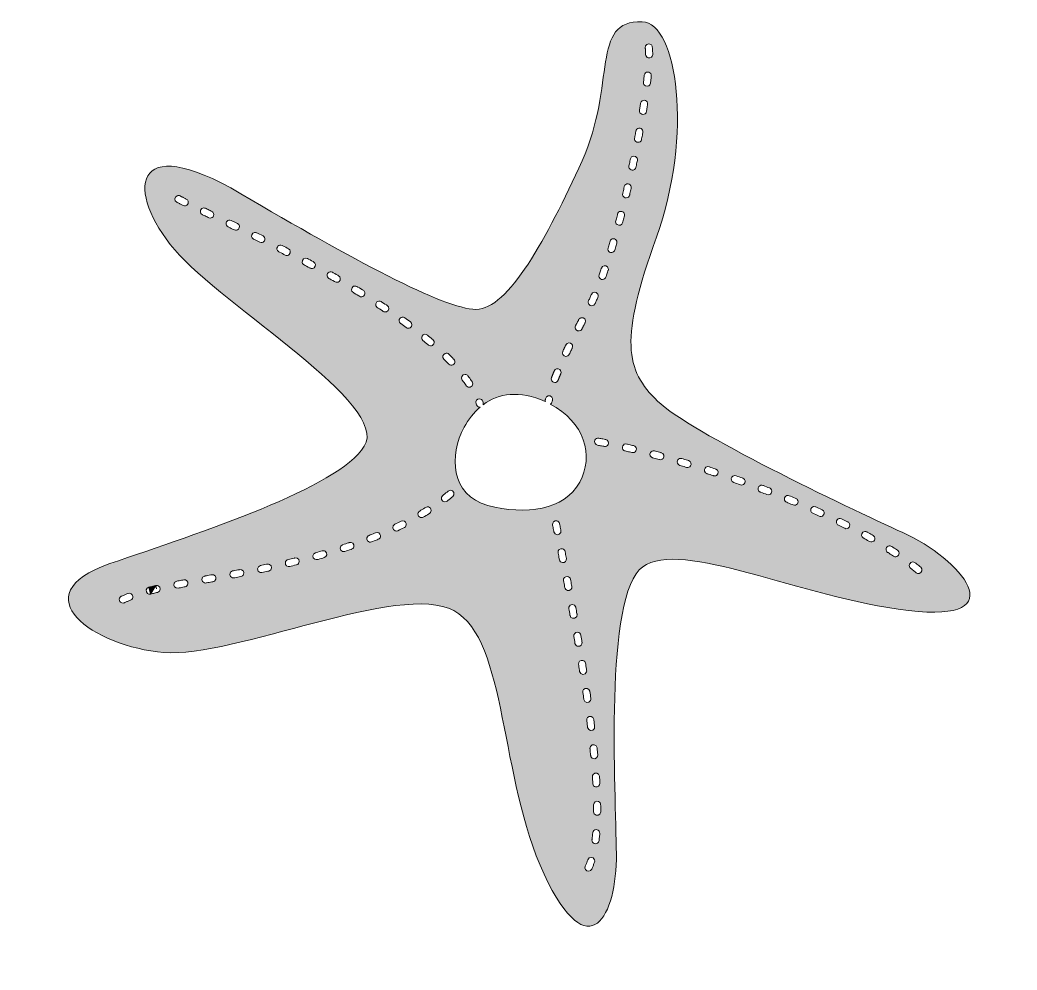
# Model space of a CAD drawing. Header units: inches. Extents: x 7.8 to 92.1, y 33.1 to 113.3.
import ezdxf

# ---------------------------------------------------------------- set-up
doc = ezdxf.new("R2010")
doc.units = ezdxf.units.IN
doc.header["$MEASUREMENT"] = 0
doc.layers.add('Layer 1', color=7, linetype='Continuous')

# ---------------------------------------------------------------- blocks, each defined once
blk = doc.blocks.new('block 2')
at = {"layer": 'Layer 1', "true_color": 0xffffff}
h = blk.add_hatch(color=7, dxfattribs=at)
h.dxf.hatch_style = 2
edge = h.paths.add_edge_path()
edge.add_spline(control_points=[(82.426, 70.043), (77.578, 72.241), (64.44, 78.506), (61.7, 81.143), (58.961, 83.78), (58.48, 86.34), (61.597, 95.003), (64.715, 103.667), (63.344, 113.103), (60.396, 113.201), (55.984, 113.348), (58.24, 107.899), (55.308, 101.436), (52.377, 94.973), (49.063, 88.863), (46.349, 88.897), (43.635, 88.931), (35.858, 93.15), (26.483, 98.668), (17.108, 104.186), (16.757, 98.768), (20.894, 93.935), (25.032, 89.1), (39.124, 80.88), (36.912, 77.333), (34.701, 73.789), (23.038, 70.049), (15.426, 67.42), (7.817, 64.789), (14.061, 60.395), (19.983, 59.914), (25.906, 59.432), (39.925, 65.921), (44.48, 63.448), (49.035, 60.977), (48.305, 49.294), (52.105, 41.19), (55.907, 33.089), (58.267, 37.705), (58.215, 42.911), (58.163, 48.116), (57.137, 64.779), (60.441, 67.157), (63.744, 69.535), (73.704, 64.564), (82.885, 63.465), (92.068, 62.366), (87.273, 67.845), (82.426, 70.043)], knot_values=[0, 0, 0, 0, 1, 1, 1, 2, 2, 2, 3, 3, 3, 4, 4, 4, 5, 5, 5, 6, 6, 6, 7, 7, 7, 8, 8, 8, 9, 9, 9, 10, 10, 10, 11, 11, 11, 12, 12, 12, 13, 13, 13, 14, 14, 14, 15, 15, 15, 16, 16, 16, 16], degree=3, periodic=1)
edge = h.paths.add_edge_path()
edge.add_spline(control_points=[(21.607, 97.679), (21.607, 97.679), (21.603, 97.68), (21.603, 97.68), (21.603, 97.68), (21.547, 97.709), (21.547, 97.709), (21.547, 97.709), (21.492, 97.736), (21.492, 97.736), (21.492, 97.736), (21.44, 97.762), (21.44, 97.762), (21.44, 97.762), (21.388, 97.788), (21.388, 97.788), (21.388, 97.788), (21.337, 97.815), (21.337, 97.815), (21.337, 97.815), (21.29, 97.84), (21.29, 97.84), (21.29, 97.84), (21.242, 97.865), (21.242, 97.865), (21.242, 97.865), (21.196, 97.889), (21.196, 97.889), (21.196, 97.889), (21.151, 97.912), (21.151, 97.912), (21.151, 97.912), (21.108, 97.935), (21.108, 97.935), (21.108, 97.935), (21.066, 97.958), (21.066, 97.958), (20.845, 98.078), (20.862, 98.4), (21.095, 98.499), (21.178, 98.533), (21.272, 98.527), (21.353, 98.485), (21.353, 98.485), (21.393, 98.463), (21.393, 98.463), (21.393, 98.463), (21.434, 98.44), (21.434, 98.44), (21.434, 98.44), (21.478, 98.419), (21.478, 98.419), (21.478, 98.419), (21.521, 98.396), (21.521, 98.396), (21.521, 98.396), (21.567, 98.373), (21.567, 98.373), (21.567, 98.373), (21.613, 98.347), (21.613, 98.347), (21.613, 98.347), (21.662, 98.322), (21.662, 98.322), (21.662, 98.322), (21.712, 98.296), (21.712, 98.296), (21.712, 98.296), (21.764, 98.27), (21.764, 98.27), (21.764, 98.27), (21.816, 98.244), (21.816, 98.244), (21.816, 98.244), (21.871, 98.217), (21.871, 98.217), (21.871, 98.217), (21.875, 98.214), (21.875, 98.214), (21.912, 98.196), (21.942, 98.173), (21.969, 98.142), (22.178, 97.892), (21.9, 97.536), (21.607, 97.679)], knot_values=[0, 0, 0, 0, 1, 1, 1, 2, 2, 2, 3, 3, 3, 4, 4, 4, 5, 5, 5, 6, 6, 6, 7, 7, 7, 8, 8, 8, 9, 9, 9, 10, 10, 10, 11, 11, 11, 12, 12, 12, 13, 13, 13, 14, 14, 14, 15, 15, 15, 16, 16, 16, 17, 17, 17, 18, 18, 18, 19, 19, 19, 20, 20, 20, 21, 21, 21, 22, 22, 22, 23, 23, 23, 24, 24, 24, 25, 25, 25, 26, 26, 26, 27, 27, 27, 28, 28, 28, 28], degree=3, periodic=1)
edge = h.paths.add_edge_path()
edge.add_spline(control_points=[(23.773, 96.639), (23.773, 96.639), (23.72, 96.665), (23.72, 96.665), (23.72, 96.665), (23.631, 96.706), (23.631, 96.706), (23.631, 96.706), (23.545, 96.747), (23.545, 96.747), (23.545, 96.747), (23.459, 96.789), (23.459, 96.789), (23.459, 96.789), (23.373, 96.829), (23.373, 96.829), (23.373, 96.829), (23.29, 96.869), (23.29, 96.869), (23.29, 96.869), (23.231, 96.896), (23.231, 96.896), (23.024, 96.996), (23, 97.28), (23.19, 97.413), (23.281, 97.475), (23.388, 97.483), (23.488, 97.437), (23.488, 97.437), (23.545, 97.41), (23.545, 97.41), (23.545, 97.41), (23.629, 97.37), (23.629, 97.37), (23.629, 97.37), (23.714, 97.329), (23.714, 97.329), (23.714, 97.329), (23.8, 97.288), (23.8, 97.288), (23.8, 97.288), (23.887, 97.247), (23.887, 97.247), (23.887, 97.247), (23.974, 97.206), (23.974, 97.206), (23.974, 97.206), (24.029, 97.18), (24.029, 97.18), (24.069, 97.161), (24.101, 97.138), (24.129, 97.103), (24.336, 96.858), (24.068, 96.505), (23.773, 96.639)], knot_values=[0, 0, 0, 0, 1, 1, 1, 2, 2, 2, 3, 3, 3, 4, 4, 4, 5, 5, 5, 6, 6, 6, 7, 7, 7, 8, 8, 8, 9, 9, 9, 10, 10, 10, 11, 11, 11, 12, 12, 12, 13, 13, 13, 14, 14, 14, 15, 15, 15, 16, 16, 16, 17, 17, 17, 18, 18, 18, 18], degree=3, periodic=1)
edge = h.paths.add_edge_path()
edge.add_spline(control_points=[(26.276, 95.667), (26.186, 95.581), (26.052, 95.557), (25.939, 95.611), (25.939, 95.611), (25.884, 95.638), (25.884, 95.638), (25.884, 95.638), (25.778, 95.688), (25.778, 95.688), (25.778, 95.688), (25.672, 95.738), (25.672, 95.738), (25.672, 95.738), (25.567, 95.789), (25.567, 95.789), (25.567, 95.789), (25.463, 95.839), (25.463, 95.839), (25.463, 95.839), (25.399, 95.868), (25.399, 95.868), (25.339, 95.898), (25.284, 95.95), (25.257, 96.013), (25.137, 96.264), (25.406, 96.532), (25.657, 96.41), (25.657, 96.41), (25.72, 96.38), (25.72, 96.38), (25.72, 96.38), (25.825, 96.33), (25.825, 96.33), (25.825, 96.33), (25.931, 96.28), (25.931, 96.28), (25.931, 96.28), (26.036, 96.229), (26.036, 96.229), (26.036, 96.229), (26.144, 96.177), (26.144, 96.177), (26.144, 96.177), (26.198, 96.153), (26.198, 96.153), (26.386, 96.06), (26.426, 95.814), (26.276, 95.667)], knot_values=[0, 0, 0, 0, 1, 1, 1, 2, 2, 2, 3, 3, 3, 4, 4, 4, 5, 5, 5, 6, 6, 6, 7, 7, 7, 8, 8, 8, 9, 9, 9, 10, 10, 10, 11, 11, 11, 12, 12, 12, 13, 13, 13, 14, 14, 14, 15, 15, 15, 16, 16, 16, 16], degree=3, periodic=1)
edge = h.paths.add_edge_path()
edge.add_spline(control_points=[(28.093, 94.566), (28.093, 94.566), (28.04, 94.592), (28.04, 94.592), (28.04, 94.592), (27.921, 94.651), (27.921, 94.651), (27.921, 94.651), (27.802, 94.71), (27.802, 94.71), (27.802, 94.71), (27.684, 94.768), (27.684, 94.768), (27.684, 94.768), (27.568, 94.824), (27.568, 94.824), (27.568, 94.824), (27.554, 94.831), (27.554, 94.831), (27.36, 94.925), (27.327, 95.189), (27.493, 95.33), (27.584, 95.406), (27.71, 95.423), (27.818, 95.371), (27.818, 95.371), (27.832, 95.364), (27.832, 95.364), (27.832, 95.364), (27.949, 95.306), (27.949, 95.306), (27.949, 95.306), (28.067, 95.247), (28.067, 95.247), (28.067, 95.247), (28.186, 95.19), (28.186, 95.19), (28.186, 95.19), (28.305, 95.131), (28.305, 95.131), (28.305, 95.131), (28.358, 95.105), (28.358, 95.105), (28.418, 95.075), (28.463, 95.029), (28.493, 94.971), (28.618, 94.707), (28.35, 94.442), (28.093, 94.566)], knot_values=[0, 0, 0, 0, 1, 1, 1, 2, 2, 2, 3, 3, 3, 4, 4, 4, 5, 5, 5, 6, 6, 6, 7, 7, 7, 8, 8, 8, 9, 9, 9, 10, 10, 10, 11, 11, 11, 12, 12, 12, 13, 13, 13, 14, 14, 14, 15, 15, 15, 16, 16, 16, 16], degree=3, periodic=1)
edge = h.paths.add_edge_path()
edge.add_spline(control_points=[(30.578, 93.544), (30.486, 93.454), (30.346, 93.433), (30.231, 93.492), (30.231, 93.492), (30.126, 93.545), (30.126, 93.545), (30.126, 93.545), (30, 93.611), (30, 93.611), (30, 93.611), (29.875, 93.673), (29.875, 93.673), (29.875, 93.673), (29.749, 93.737), (29.749, 93.737), (29.749, 93.737), (29.699, 93.763), (29.699, 93.763), (29.646, 93.79), (29.601, 93.832), (29.572, 93.885), (29.427, 94.141), (29.709, 94.432), (29.969, 94.299), (29.969, 94.299), (30.021, 94.272), (30.021, 94.272), (30.021, 94.272), (30.146, 94.209), (30.146, 94.209), (30.146, 94.209), (30.271, 94.145), (30.271, 94.145), (30.271, 94.145), (30.398, 94.08), (30.398, 94.08), (30.398, 94.08), (30.503, 94.027), (30.503, 94.027), (30.687, 93.932), (30.722, 93.688), (30.578, 93.544)], knot_values=[0, 0, 0, 0, 1, 1, 1, 2, 2, 2, 3, 3, 3, 4, 4, 4, 5, 5, 5, 6, 6, 6, 7, 7, 7, 8, 8, 8, 9, 9, 9, 10, 10, 10, 11, 11, 11, 12, 12, 12, 13, 13, 13, 14, 14, 14, 14], degree=3, periodic=1)
edge = h.paths.add_edge_path()
edge.add_spline(control_points=[(32.687, 92.417), (32.596, 92.335), (32.457, 92.32), (32.349, 92.379), (32.349, 92.379), (32.303, 92.405), (32.303, 92.405), (32.303, 92.405), (32.173, 92.475), (32.173, 92.475), (32.173, 92.475), (32.043, 92.543), (32.043, 92.543), (32.043, 92.543), (31.914, 92.611), (31.914, 92.611), (31.914, 92.611), (31.823, 92.662), (31.823, 92.662), (31.749, 92.702), (31.701, 92.762), (31.676, 92.841), (31.605, 93.099), (31.867, 93.313), (32.104, 93.192), (32.104, 93.192), (32.197, 93.142), (32.197, 93.142), (32.197, 93.142), (32.326, 93.074), (32.326, 93.074), (32.326, 93.074), (32.456, 93.003), (32.456, 93.003), (32.456, 93.003), (32.587, 92.933), (32.587, 92.933), (32.587, 92.933), (32.633, 92.909), (32.633, 92.909), (32.816, 92.808), (32.845, 92.558), (32.687, 92.417)], knot_values=[0, 0, 0, 0, 1, 1, 1, 2, 2, 2, 3, 3, 3, 4, 4, 4, 5, 5, 5, 6, 6, 6, 7, 7, 7, 8, 8, 8, 9, 9, 9, 10, 10, 10, 11, 11, 11, 12, 12, 12, 13, 13, 13, 14, 14, 14, 14], degree=3, periodic=1)
edge = h.paths.add_edge_path()
edge.add_spline(control_points=[(34.788, 91.26), (34.692, 91.174), (34.552, 91.158), (34.44, 91.222), (34.44, 91.222), (34.383, 91.255), (34.383, 91.255), (34.383, 91.255), (34.252, 91.329), (34.252, 91.329), (34.252, 91.329), (34.123, 91.403), (34.123, 91.403), (34.123, 91.403), (33.993, 91.477), (33.993, 91.477), (33.993, 91.477), (33.921, 91.518), (33.921, 91.518), (33.865, 91.549), (33.828, 91.589), (33.798, 91.645), (33.671, 91.914), (33.954, 92.182), (34.215, 92.04), (34.215, 92.04), (34.289, 91.999), (34.289, 91.999), (34.289, 91.999), (34.418, 91.925), (34.418, 91.925), (34.418, 91.925), (34.549, 91.851), (34.549, 91.851), (34.549, 91.851), (34.68, 91.777), (34.68, 91.777), (34.68, 91.777), (34.738, 91.744), (34.738, 91.744), (34.913, 91.641), (34.939, 91.396), (34.788, 91.26)], knot_values=[0, 0, 0, 0, 1, 1, 1, 2, 2, 2, 3, 3, 3, 4, 4, 4, 5, 5, 5, 6, 6, 6, 7, 7, 7, 8, 8, 8, 9, 9, 9, 10, 10, 10, 11, 11, 11, 12, 12, 12, 13, 13, 13, 14, 14, 14, 14], degree=3, periodic=1)
edge = h.paths.add_edge_path()
edge.add_spline(control_points=[(36.497, 90.009), (36.497, 90.009), (36.447, 90.039), (36.447, 90.039), (36.447, 90.039), (36.319, 90.117), (36.319, 90.117), (36.319, 90.117), (36.191, 90.194), (36.191, 90.194), (36.191, 90.194), (36.063, 90.272), (36.063, 90.272), (36.063, 90.272), (35.988, 90.318), (35.988, 90.318), (35.936, 90.348), (35.901, 90.389), (35.873, 90.441), (35.739, 90.707), (36.04, 90.985), (36.295, 90.831), (36.295, 90.831), (36.373, 90.786), (36.373, 90.786), (36.373, 90.786), (36.503, 90.708), (36.503, 90.708), (36.503, 90.708), (36.631, 90.629), (36.631, 90.629), (36.631, 90.629), (36.759, 90.551), (36.759, 90.551), (36.759, 90.551), (36.81, 90.521), (36.81, 90.521), (36.848, 90.498), (36.879, 90.466), (36.904, 90.428), (37.076, 90.158), (36.767, 89.846), (36.497, 90.009)], knot_values=[0, 0, 0, 0, 1, 1, 1, 2, 2, 2, 3, 3, 3, 4, 4, 4, 5, 5, 5, 6, 6, 6, 7, 7, 7, 8, 8, 8, 9, 9, 9, 10, 10, 10, 11, 11, 11, 12, 12, 12, 13, 13, 13, 14, 14, 14, 14], degree=3, periodic=1)
edge = h.paths.add_edge_path()
edge.add_spline(control_points=[(17.171, 64.341), (17.171, 64.341), (17.135, 64.327), (17.135, 64.327), (17.135, 64.327), (17.075, 64.304), (17.075, 64.304), (17.075, 64.304), (17.018, 64.283), (17.018, 64.283), (17.018, 64.283), (16.961, 64.259), (16.961, 64.259), (16.961, 64.259), (16.905, 64.236), (16.905, 64.236), (16.905, 64.236), (16.85, 64.213), (16.85, 64.213), (16.85, 64.213), (16.797, 64.19), (16.797, 64.19), (16.797, 64.19), (16.744, 64.167), (16.744, 64.167), (16.744, 64.167), (16.692, 64.143), (16.692, 64.143), (16.692, 64.143), (16.643, 64.119), (16.643, 64.119), (16.606, 64.102), (16.572, 64.094), (16.531, 64.091), (16.2, 64.077), (16.089, 64.513), (16.382, 64.66), (16.382, 64.66), (16.438, 64.685), (16.438, 64.685), (16.438, 64.685), (16.494, 64.711), (16.494, 64.711), (16.494, 64.711), (16.553, 64.738), (16.553, 64.738), (16.553, 64.738), (16.612, 64.763), (16.612, 64.763), (16.612, 64.763), (16.672, 64.789), (16.672, 64.789), (16.672, 64.789), (16.734, 64.813), (16.734, 64.813), (16.734, 64.813), (16.794, 64.839), (16.794, 64.839), (16.794, 64.839), (16.856, 64.863), (16.856, 64.863), (16.856, 64.863), (16.92, 64.887), (16.92, 64.887), (16.92, 64.887), (16.955, 64.901), (16.955, 64.901), (17.141, 64.969), (17.333, 64.853), (17.361, 64.658), (17.377, 64.52), (17.3, 64.392), (17.171, 64.341)], knot_values=[0, 0, 0, 0, 1, 1, 1, 2, 2, 2, 3, 3, 3, 4, 4, 4, 5, 5, 5, 6, 6, 6, 7, 7, 7, 8, 8, 8, 9, 9, 9, 10, 10, 10, 11, 11, 11, 12, 12, 12, 13, 13, 13, 14, 14, 14, 15, 15, 15, 16, 16, 16, 17, 17, 17, 18, 18, 18, 19, 19, 19, 20, 20, 20, 21, 21, 21, 22, 22, 22, 23, 23, 23, 24, 24, 24, 24], degree=3, periodic=1)
edge = h.paths.add_edge_path()
edge.add_spline(control_points=[(19.435, 64.986), (19.435, 64.986), (19.371, 64.971), (19.371, 64.971), (19.371, 64.971), (19.369, 64.969), (19.369, 64.969), (19.369, 64.969), (19.283, 64.95), (19.283, 64.95), (19.283, 64.95), (19.197, 64.929), (19.197, 64.929), (19.197, 64.929), (19.11, 64.91), (19.11, 64.91), (19.11, 64.91), (19.079, 64.903), (19.079, 64.903), (19.079, 64.903), (19.024, 64.889), (19.024, 64.889), (19.024, 64.889), (18.941, 64.868), (18.941, 64.868), (18.941, 64.868), (18.858, 64.847), (18.858, 64.847), (18.858, 64.847), (18.857, 64.847), (18.857, 64.847), (18.764, 64.823), (18.67, 64.847), (18.595, 64.906), (18.406, 65.064), (18.475, 65.366), (18.713, 65.427), (18.713, 65.427), (18.714, 65.428), (18.714, 65.428), (18.714, 65.428), (18.798, 65.449), (18.798, 65.449), (18.798, 65.449), (18.884, 65.471), (18.884, 65.471), (18.884, 65.471), (18.971, 65.492), (18.971, 65.492), (18.971, 65.492), (19.058, 65.513), (19.058, 65.513), (19.058, 65.513), (19.079, 65.518), (19.079, 65.518), (19.079, 65.518), (19.147, 65.535), (19.147, 65.535), (19.147, 65.535), (19.236, 65.555), (19.236, 65.555), (19.236, 65.555), (19.3, 65.57), (19.3, 65.57), (19.322, 65.576), (19.345, 65.578), (19.368, 65.578), (19.408, 65.578), (19.449, 65.57), (19.485, 65.554), (19.75, 65.441), (19.716, 65.049), (19.435, 64.986)], knot_values=[0, 0, 0, 0, 1, 1, 1, 2, 2, 2, 3, 3, 3, 4, 4, 4, 5, 5, 5, 6, 6, 6, 7, 7, 7, 8, 8, 8, 9, 9, 9, 10, 10, 10, 11, 11, 11, 12, 12, 12, 13, 13, 13, 14, 14, 14, 15, 15, 15, 16, 16, 16, 17, 17, 17, 18, 18, 18, 19, 19, 19, 20, 20, 20, 21, 21, 21, 22, 22, 22, 23, 23, 23, 24, 24, 24, 24], degree=3, periodic=1)
edge = h.paths.add_edge_path()
edge.add_spline(control_points=[(21.772, 65.462), (21.772, 65.462), (21.698, 65.449), (21.698, 65.449), (21.698, 65.449), (21.593, 65.428), (21.593, 65.428), (21.593, 65.428), (21.489, 65.408), (21.489, 65.408), (21.489, 65.408), (21.385, 65.387), (21.385, 65.387), (21.385, 65.387), (21.282, 65.369), (21.282, 65.369), (21.282, 65.369), (21.184, 65.349), (21.184, 65.349), (20.94, 65.301), (20.747, 65.558), (20.86, 65.78), (20.901, 65.862), (20.979, 65.921), (21.069, 65.938), (21.069, 65.938), (21.167, 65.957), (21.167, 65.957), (21.167, 65.957), (21.271, 65.977), (21.271, 65.977), (21.271, 65.977), (21.376, 65.997), (21.376, 65.997), (21.376, 65.997), (21.481, 66.018), (21.481, 66.018), (21.481, 66.018), (21.586, 66.037), (21.586, 66.037), (21.586, 66.037), (21.66, 66.051), (21.66, 66.051), (21.863, 66.091), (22.046, 65.91), (22.011, 65.706), (21.989, 65.582), (21.896, 65.487), (21.772, 65.462)], knot_values=[0, 0, 0, 0, 1, 1, 1, 2, 2, 2, 3, 3, 3, 4, 4, 4, 5, 5, 5, 6, 6, 6, 7, 7, 7, 8, 8, 8, 9, 9, 9, 10, 10, 10, 11, 11, 11, 12, 12, 12, 13, 13, 13, 14, 14, 14, 15, 15, 15, 16, 16, 16, 16], degree=3, periodic=1)
edge = h.paths.add_edge_path()
edge.add_spline(control_points=[(24.36, 66.098), (24.329, 65.993), (24.236, 65.912), (24.128, 65.893), (24.128, 65.893), (24.041, 65.876), (24.041, 65.876), (24.041, 65.876), (23.923, 65.855), (23.923, 65.855), (23.923, 65.855), (23.807, 65.836), (23.807, 65.836), (23.807, 65.836), (23.691, 65.814), (23.691, 65.814), (23.691, 65.814), (23.575, 65.793), (23.575, 65.793), (23.575, 65.793), (23.538, 65.786), (23.538, 65.786), (23.497, 65.778), (23.456, 65.779), (23.415, 65.789), (23.1, 65.871), (23.115, 66.314), (23.432, 66.376), (23.432, 66.376), (23.469, 66.383), (23.469, 66.383), (23.469, 66.383), (23.585, 66.404), (23.585, 66.404), (23.585, 66.404), (23.701, 66.425), (23.701, 66.425), (23.701, 66.425), (23.817, 66.446), (23.817, 66.446), (23.817, 66.446), (23.935, 66.467), (23.935, 66.467), (23.935, 66.467), (24.022, 66.484), (24.022, 66.484), (24.245, 66.522), (24.429, 66.313), (24.36, 66.098)], knot_values=[0, 0, 0, 0, 1, 1, 1, 2, 2, 2, 3, 3, 3, 4, 4, 4, 5, 5, 5, 6, 6, 6, 7, 7, 7, 8, 8, 8, 9, 9, 9, 10, 10, 10, 11, 11, 11, 12, 12, 12, 13, 13, 13, 14, 14, 14, 15, 15, 15, 16, 16, 16, 16], degree=3, periodic=1)
edge = h.paths.add_edge_path()
edge.add_spline(control_points=[(26.71, 66.506), (26.67, 66.411), (26.588, 66.346), (26.489, 66.327), (26.489, 66.327), (26.47, 66.323), (26.47, 66.323), (26.47, 66.323), (26.344, 66.3), (26.344, 66.3), (26.344, 66.3), (26.218, 66.277), (26.218, 66.277), (26.218, 66.277), (26.095, 66.254), (26.095, 66.254), (26.095, 66.254), (25.969, 66.23), (25.969, 66.23), (25.969, 66.23), (25.898, 66.216), (25.898, 66.216), (25.858, 66.211), (25.822, 66.211), (25.782, 66.219), (25.459, 66.291), (25.47, 66.743), (25.789, 66.806), (25.789, 66.806), (25.86, 66.82), (25.86, 66.82), (25.86, 66.82), (25.984, 66.843), (25.984, 66.843), (25.984, 66.843), (26.109, 66.866), (26.109, 66.866), (26.109, 66.866), (26.233, 66.888), (26.233, 66.888), (26.233, 66.888), (26.358, 66.911), (26.358, 66.911), (26.358, 66.911), (26.377, 66.915), (26.377, 66.915), (26.61, 66.96), (26.801, 66.725), (26.71, 66.506)], knot_values=[0, 0, 0, 0, 1, 1, 1, 2, 2, 2, 3, 3, 3, 4, 4, 4, 5, 5, 5, 6, 6, 6, 7, 7, 7, 8, 8, 8, 9, 9, 9, 10, 10, 10, 11, 11, 11, 12, 12, 12, 13, 13, 13, 14, 14, 14, 15, 15, 15, 16, 16, 16, 16], degree=3, periodic=1)
edge = h.paths.add_edge_path()
edge.add_spline(control_points=[(28.845, 66.795), (28.845, 66.795), (28.772, 66.78), (28.772, 66.78), (28.772, 66.78), (28.643, 66.753), (28.643, 66.753), (28.643, 66.753), (28.512, 66.726), (28.512, 66.726), (28.512, 66.726), (28.383, 66.699), (28.383, 66.699), (28.383, 66.699), (28.258, 66.675), (28.258, 66.675), (28.21, 66.665), (28.168, 66.666), (28.12, 66.679), (27.816, 66.765), (27.832, 67.197), (28.139, 67.262), (28.139, 67.262), (28.264, 67.288), (28.264, 67.288), (28.264, 67.288), (28.393, 67.313), (28.393, 67.313), (28.393, 67.313), (28.521, 67.339), (28.521, 67.339), (28.521, 67.339), (28.651, 67.366), (28.651, 67.366), (28.651, 67.366), (28.725, 67.382), (28.725, 67.382), (28.79, 67.395), (28.847, 67.388), (28.908, 67.361), (29.173, 67.241), (29.129, 66.854), (28.845, 66.795)], knot_values=[0, 0, 0, 0, 1, 1, 1, 2, 2, 2, 3, 3, 3, 4, 4, 4, 5, 5, 5, 6, 6, 6, 7, 7, 7, 8, 8, 8, 9, 9, 9, 10, 10, 10, 11, 11, 11, 12, 12, 12, 13, 13, 13, 14, 14, 14, 14], degree=3, periodic=1)
edge = h.paths.add_edge_path()
edge.add_spline(control_points=[(31.361, 67.429), (31.318, 67.373), (31.261, 67.337), (31.193, 67.322), (31.193, 67.322), (31.144, 67.309), (31.144, 67.309), (31.144, 67.309), (31.01, 67.278), (31.01, 67.278), (31.01, 67.278), (30.878, 67.247), (30.878, 67.247), (30.878, 67.247), (30.745, 67.215), (30.745, 67.215), (30.745, 67.215), (30.613, 67.184), (30.613, 67.184), (30.613, 67.184), (30.608, 67.184), (30.608, 67.184), (30.414, 67.139), (30.231, 67.293), (30.242, 67.493), (30.249, 67.626), (30.344, 67.739), (30.474, 67.769), (30.474, 67.769), (30.478, 67.77), (30.478, 67.77), (30.478, 67.77), (30.609, 67.8), (30.609, 67.8), (30.609, 67.8), (30.741, 67.831), (30.741, 67.831), (30.741, 67.831), (30.872, 67.861), (30.872, 67.861), (30.872, 67.861), (31.005, 67.892), (31.005, 67.892), (31.005, 67.892), (31.054, 67.904), (31.054, 67.904), (31.33, 67.967), (31.532, 67.655), (31.361, 67.429)], knot_values=[0, 0, 0, 0, 1, 1, 1, 2, 2, 2, 3, 3, 3, 4, 4, 4, 5, 5, 5, 6, 6, 6, 7, 7, 7, 8, 8, 8, 9, 9, 9, 10, 10, 10, 11, 11, 11, 12, 12, 12, 13, 13, 13, 14, 14, 14, 15, 15, 15, 16, 16, 16, 16], degree=3, periodic=1)
edge = h.paths.add_edge_path()
edge.add_spline(control_points=[(33.525, 67.927), (33.525, 67.927), (33.409, 67.895), (33.409, 67.895), (33.409, 67.895), (33.275, 67.856), (33.275, 67.856), (33.275, 67.856), (33.143, 67.821), (33.143, 67.821), (33.143, 67.821), (33.009, 67.784), (33.009, 67.784), (33.009, 67.784), (32.944, 67.768), (32.944, 67.768), (32.873, 67.748), (32.794, 67.755), (32.728, 67.79), (32.486, 67.913), (32.527, 68.276), (32.79, 68.346), (32.79, 68.346), (32.852, 68.363), (32.852, 68.363), (32.852, 68.363), (32.983, 68.4), (32.983, 68.4), (32.983, 68.4), (33.115, 68.435), (33.115, 68.435), (33.115, 68.435), (33.247, 68.472), (33.247, 68.472), (33.247, 68.472), (33.363, 68.503), (33.363, 68.503), (33.449, 68.526), (33.528, 68.514), (33.605, 68.468), (33.824, 68.328), (33.774, 68.001), (33.525, 67.927)], knot_values=[0, 0, 0, 0, 1, 1, 1, 2, 2, 2, 3, 3, 3, 4, 4, 4, 5, 5, 5, 6, 6, 6, 7, 7, 7, 8, 8, 8, 9, 9, 9, 10, 10, 10, 11, 11, 11, 12, 12, 12, 13, 13, 13, 14, 14, 14, 14], degree=3, periodic=1)
edge = h.paths.add_edge_path()
edge.add_spline(control_points=[(36.023, 68.836), (35.994, 68.74), (35.926, 68.668), (35.831, 68.636), (35.831, 68.636), (35.794, 68.623), (35.794, 68.623), (35.794, 68.623), (35.663, 68.579), (35.663, 68.579), (35.663, 68.579), (35.531, 68.536), (35.531, 68.536), (35.531, 68.536), (35.4, 68.493), (35.4, 68.493), (35.4, 68.493), (35.268, 68.451), (35.268, 68.451), (35.268, 68.451), (35.259, 68.447), (35.259, 68.447), (35.199, 68.427), (35.143, 68.429), (35.081, 68.445), (34.8, 68.533), (34.796, 68.925), (35.077, 69.019), (35.077, 69.019), (35.085, 69.021), (35.085, 69.021), (35.085, 69.021), (35.214, 69.064), (35.214, 69.064), (35.214, 69.064), (35.345, 69.106), (35.345, 69.106), (35.345, 69.106), (35.474, 69.148), (35.474, 69.148), (35.474, 69.148), (35.604, 69.191), (35.604, 69.191), (35.604, 69.191), (35.641, 69.205), (35.641, 69.205), (35.87, 69.28), (36.088, 69.069), (36.023, 68.836)], knot_values=[0, 0, 0, 0, 1, 1, 1, 2, 2, 2, 3, 3, 3, 4, 4, 4, 5, 5, 5, 6, 6, 6, 7, 7, 7, 8, 8, 8, 9, 9, 9, 10, 10, 10, 11, 11, 11, 12, 12, 12, 13, 13, 13, 14, 14, 14, 15, 15, 15, 16, 16, 16, 16], degree=3, periodic=1)
edge = h.paths.add_edge_path()
edge.add_spline(control_points=[(38.095, 69.474), (38.095, 69.474), (37.998, 69.435), (37.998, 69.435), (37.998, 69.435), (37.871, 69.382), (37.871, 69.382), (37.871, 69.382), (37.743, 69.333), (37.743, 69.333), (37.743, 69.333), (37.615, 69.282), (37.615, 69.282), (37.615, 69.282), (37.534, 69.251), (37.534, 69.251), (37.266, 69.151), (37.026, 69.436), (37.17, 69.684), (37.205, 69.743), (37.254, 69.787), (37.32, 69.81), (37.32, 69.81), (37.397, 69.841), (37.397, 69.841), (37.397, 69.841), (37.524, 69.89), (37.524, 69.89), (37.524, 69.89), (37.649, 69.94), (37.649, 69.94), (37.649, 69.94), (37.774, 69.99), (37.774, 69.99), (37.774, 69.99), (37.871, 70.03), (37.871, 70.03), (38.053, 70.103), (38.253, 69.986), (38.281, 69.793), (38.299, 69.655), (38.222, 69.525), (38.095, 69.474)], knot_values=[0, 0, 0, 0, 1, 1, 1, 2, 2, 2, 3, 3, 3, 4, 4, 4, 5, 5, 5, 6, 6, 6, 7, 7, 7, 8, 8, 8, 9, 9, 9, 10, 10, 10, 11, 11, 11, 12, 12, 12, 13, 13, 13, 14, 14, 14, 14], degree=3, periodic=1)
edge = h.paths.add_edge_path()
edge.add_spline(control_points=[(38.793, 88.702), (38.699, 88.663), (38.595, 88.672), (38.509, 88.728), (38.509, 88.728), (38.447, 88.77), (38.447, 88.77), (38.447, 88.77), (38.325, 88.851), (38.325, 88.851), (38.325, 88.851), (38.202, 88.931), (38.202, 88.931), (38.202, 88.931), (38.079, 89.012), (38.079, 89.012), (38.079, 89.012), (38.011, 89.056), (38.011, 89.056), (37.773, 89.214), (37.864, 89.579), (38.149, 89.606), (38.217, 89.611), (38.279, 89.596), (38.337, 89.558), (38.337, 89.558), (38.407, 89.514), (38.407, 89.514), (38.407, 89.514), (38.53, 89.432), (38.53, 89.432), (38.53, 89.432), (38.655, 89.351), (38.655, 89.351), (38.655, 89.351), (38.779, 89.269), (38.779, 89.269), (38.779, 89.269), (38.842, 89.228), (38.842, 89.228), (39.039, 89.095), (39.011, 88.797), (38.793, 88.702)], knot_values=[0, 0, 0, 0, 1, 1, 1, 2, 2, 2, 3, 3, 3, 4, 4, 4, 5, 5, 5, 6, 6, 6, 7, 7, 7, 8, 8, 8, 9, 9, 9, 10, 10, 10, 11, 11, 11, 12, 12, 12, 13, 13, 13, 14, 14, 14, 14], degree=3, periodic=1)
edge = h.paths.add_edge_path()
edge.add_spline(control_points=[(40.301, 70.472), (40.301, 70.472), (40.242, 70.442), (40.242, 70.442), (40.242, 70.442), (40.12, 70.382), (40.12, 70.382), (40.12, 70.382), (39.997, 70.321), (39.997, 70.321), (39.997, 70.321), (39.875, 70.262), (39.875, 70.262), (39.875, 70.262), (39.756, 70.204), (39.756, 70.204), (39.686, 70.173), (39.609, 70.166), (39.535, 70.189), (39.278, 70.269), (39.255, 70.632), (39.498, 70.746), (39.498, 70.746), (39.614, 70.801), (39.614, 70.801), (39.614, 70.801), (39.734, 70.86), (39.734, 70.86), (39.734, 70.86), (39.854, 70.919), (39.854, 70.919), (39.854, 70.919), (39.973, 70.979), (39.973, 70.979), (39.973, 70.979), (40.032, 71.007), (40.032, 71.007), (40.207, 71.096), (40.42, 70.993), (40.46, 70.801), (40.488, 70.667), (40.423, 70.533), (40.301, 70.472)], knot_values=[0, 0, 0, 0, 1, 1, 1, 2, 2, 2, 3, 3, 3, 4, 4, 4, 5, 5, 5, 6, 6, 6, 7, 7, 7, 8, 8, 8, 9, 9, 9, 10, 10, 10, 11, 11, 11, 12, 12, 12, 13, 13, 13, 14, 14, 14, 14], degree=3, periodic=1)
edge = h.paths.add_edge_path()
edge.add_spline(control_points=[(40.8, 87.35), (40.695, 87.283), (40.56, 87.288), (40.46, 87.362), (40.46, 87.362), (40.45, 87.37), (40.45, 87.37), (40.45, 87.37), (40.337, 87.453), (40.337, 87.453), (40.337, 87.453), (40.222, 87.536), (40.222, 87.536), (40.222, 87.536), (40.107, 87.619), (40.107, 87.619), (40.107, 87.619), (39.993, 87.701), (39.993, 87.701), (39.993, 87.701), (39.98, 87.712), (39.98, 87.712), (39.834, 87.819), (39.813, 88.016), (39.931, 88.154), (40.035, 88.269), (40.201, 88.288), (40.328, 88.199), (40.328, 88.199), (40.342, 88.188), (40.342, 88.188), (40.342, 88.188), (40.46, 88.104), (40.46, 88.104), (40.46, 88.104), (40.576, 88.021), (40.576, 88.021), (40.576, 88.021), (40.692, 87.935), (40.692, 87.935), (40.692, 87.935), (40.807, 87.851), (40.807, 87.851), (40.807, 87.851), (40.818, 87.844), (40.818, 87.844), (40.987, 87.719), (40.977, 87.462), (40.8, 87.35)], knot_values=[0, 0, 0, 0, 1, 1, 1, 2, 2, 2, 3, 3, 3, 4, 4, 4, 5, 5, 5, 6, 6, 6, 7, 7, 7, 8, 8, 8, 9, 9, 9, 10, 10, 10, 11, 11, 11, 12, 12, 12, 13, 13, 13, 14, 14, 14, 15, 15, 15, 16, 16, 16, 16], degree=3, periodic=1)
edge = h.paths.add_edge_path()
edge.add_spline(control_points=[(61.123, 111.274), (61.187, 111.229), (61.232, 111.154), (61.243, 111.076), (61.243, 111.076), (61.249, 111.042), (61.249, 111.042), (61.249, 111.042), (61.253, 111.006), (61.253, 111.006), (61.253, 111.006), (61.257, 110.971), (61.257, 110.971), (61.257, 110.971), (61.261, 110.934), (61.261, 110.934), (61.261, 110.934), (61.264, 110.897), (61.264, 110.897), (61.264, 110.897), (61.267, 110.858), (61.267, 110.858), (61.267, 110.858), (61.27, 110.818), (61.27, 110.818), (61.27, 110.818), (61.274, 110.778), (61.274, 110.778), (61.274, 110.778), (61.275, 110.737), (61.275, 110.737), (61.275, 110.737), (61.277, 110.695), (61.277, 110.695), (61.277, 110.695), (61.278, 110.653), (61.278, 110.653), (61.278, 110.653), (61.279, 110.61), (61.279, 110.61), (61.279, 110.61), (61.281, 110.565), (61.281, 110.565), (61.281, 110.565), (61.281, 110.52), (61.281, 110.52), (61.281, 110.52), (61.282, 110.474), (61.282, 110.474), (61.282, 110.474), (61.282, 110.434), (61.282, 110.434), (61.282, 110.242), (61.1, 110.097), (60.912, 110.142), (60.777, 110.175), (60.684, 110.293), (60.682, 110.431), (60.682, 110.431), (60.682, 110.471), (60.682, 110.471), (60.682, 110.471), (60.682, 110.513), (60.682, 110.513), (60.682, 110.513), (60.682, 110.554), (60.682, 110.554), (60.682, 110.554), (60.681, 110.595), (60.681, 110.595), (60.681, 110.595), (60.679, 110.635), (60.679, 110.635), (60.679, 110.635), (60.678, 110.673), (60.678, 110.673), (60.678, 110.673), (60.676, 110.71), (60.676, 110.71), (60.676, 110.71), (60.675, 110.745), (60.675, 110.745), (60.675, 110.745), (60.672, 110.781), (60.672, 110.781), (60.672, 110.781), (60.671, 110.814), (60.671, 110.814), (60.671, 110.814), (60.668, 110.847), (60.668, 110.847), (60.668, 110.847), (60.665, 110.877), (60.665, 110.877), (60.665, 110.877), (60.661, 110.907), (60.661, 110.907), (60.661, 110.907), (60.658, 110.936), (60.658, 110.936), (60.658, 110.936), (60.654, 110.962), (60.654, 110.962), (60.654, 110.962), (60.651, 110.989), (60.651, 110.989), (60.612, 111.251), (60.907, 111.429), (61.123, 111.274)], knot_values=[0, 0, 0, 0, 1, 1, 1, 2, 2, 2, 3, 3, 3, 4, 4, 4, 5, 5, 5, 6, 6, 6, 7, 7, 7, 8, 8, 8, 9, 9, 9, 10, 10, 10, 11, 11, 11, 12, 12, 12, 13, 13, 13, 14, 14, 14, 15, 15, 15, 16, 16, 16, 17, 17, 17, 18, 18, 18, 19, 19, 19, 20, 20, 20, 21, 21, 21, 22, 22, 22, 23, 23, 23, 24, 24, 24, 25, 25, 25, 26, 26, 26, 27, 27, 27, 28, 28, 28, 29, 29, 29, 30, 30, 30, 31, 31, 31, 32, 32, 32, 33, 33, 33, 34, 34, 34, 35, 35, 35, 36, 36, 36, 36], degree=3, periodic=1)
edge = h.paths.add_edge_path()
edge.add_spline(control_points=[(60.502, 108.082), (60.502, 108.082), (60.51, 108.16), (60.51, 108.16), (60.51, 108.16), (60.52, 108.235), (60.52, 108.235), (60.52, 108.235), (60.528, 108.312), (60.528, 108.312), (60.528, 108.312), (60.537, 108.385), (60.537, 108.385), (60.537, 108.385), (60.545, 108.459), (60.545, 108.459), (60.545, 108.459), (60.554, 108.533), (60.554, 108.533), (60.554, 108.533), (60.562, 108.604), (60.562, 108.604), (60.562, 108.604), (60.569, 108.673), (60.569, 108.673), (60.573, 108.717), (60.587, 108.755), (60.609, 108.793), (60.776, 109.069), (61.196, 108.93), (61.166, 108.61), (61.166, 108.61), (61.157, 108.54), (61.157, 108.54), (61.157, 108.54), (61.151, 108.466), (61.151, 108.466), (61.151, 108.466), (61.142, 108.392), (61.142, 108.392), (61.142, 108.392), (61.134, 108.317), (61.134, 108.317), (61.134, 108.317), (61.124, 108.242), (61.124, 108.242), (61.124, 108.242), (61.116, 108.165), (61.116, 108.165), (61.116, 108.165), (61.106, 108.087), (61.106, 108.087), (61.106, 108.087), (61.096, 108.009), (61.096, 108.009), (61.096, 108.009), (61.096, 108.008), (61.096, 108.008), (61.072, 107.804), (60.855, 107.684), (60.668, 107.775), (60.554, 107.829), (60.485, 107.955), (60.5, 108.081), (60.5, 108.081), (60.502, 108.081), (60.502, 108.081), (60.502, 108.081), (60.502, 108.082), (60.502, 108.082)], knot_values=[0, 0, 0, 0, 1, 1, 1, 2, 2, 2, 3, 3, 3, 4, 4, 4, 5, 5, 5, 6, 6, 6, 7, 7, 7, 8, 8, 8, 9, 9, 9, 10, 10, 10, 11, 11, 11, 12, 12, 12, 13, 13, 13, 14, 14, 14, 15, 15, 15, 16, 16, 16, 17, 17, 17, 18, 18, 18, 19, 19, 19, 20, 20, 20, 21, 21, 21, 22, 22, 22, 23, 23, 23, 23], degree=3, periodic=1)
edge = h.paths.add_edge_path()
edge.add_spline(control_points=[(60.173, 105.771), (60.173, 105.771), (60.187, 105.864), (60.187, 105.864), (60.187, 105.864), (60.204, 105.957), (60.204, 105.957), (60.204, 105.957), (60.218, 106.05), (60.218, 106.05), (60.218, 106.05), (60.233, 106.14), (60.233, 106.14), (60.233, 106.14), (60.247, 106.231), (60.247, 106.231), (60.247, 106.231), (60.26, 106.309), (60.26, 106.309), (60.265, 106.351), (60.281, 106.391), (60.303, 106.426), (60.487, 106.697), (60.899, 106.532), (60.851, 106.218), (60.851, 106.218), (60.84, 106.139), (60.84, 106.139), (60.84, 106.139), (60.824, 106.046), (60.824, 106.046), (60.824, 106.046), (60.81, 105.955), (60.81, 105.955), (60.81, 105.955), (60.795, 105.863), (60.795, 105.863), (60.795, 105.863), (60.78, 105.769), (60.78, 105.769), (60.78, 105.769), (60.766, 105.676), (60.766, 105.676), (60.766, 105.676), (60.756, 105.623), (60.756, 105.623), (60.749, 105.583), (60.736, 105.549), (60.716, 105.515), (60.537, 105.235), (60.117, 105.395), (60.165, 105.719), (60.165, 105.719), (60.173, 105.771), (60.173, 105.771)], knot_values=[0, 0, 0, 0, 1, 1, 1, 2, 2, 2, 3, 3, 3, 4, 4, 4, 5, 5, 5, 6, 6, 6, 7, 7, 7, 8, 8, 8, 9, 9, 9, 10, 10, 10, 11, 11, 11, 12, 12, 12, 13, 13, 13, 14, 14, 14, 15, 15, 15, 16, 16, 16, 17, 17, 17, 18, 18, 18, 18], degree=3, periodic=1)
edge = h.paths.add_edge_path()
edge.add_spline(control_points=[(59.759, 103.414), (59.759, 103.414), (59.779, 103.516), (59.779, 103.516), (59.779, 103.516), (59.799, 103.619), (59.799, 103.619), (59.799, 103.619), (59.818, 103.722), (59.818, 103.722), (59.818, 103.722), (59.838, 103.823), (59.838, 103.823), (59.838, 103.823), (59.856, 103.924), (59.856, 103.924), (59.856, 103.924), (59.861, 103.954), (59.861, 103.954), (59.874, 104.017), (59.902, 104.069), (59.946, 104.115), (60.155, 104.319), (60.503, 104.136), (60.451, 103.847), (60.451, 103.847), (60.446, 103.816), (60.446, 103.816), (60.446, 103.816), (60.426, 103.715), (60.426, 103.715), (60.426, 103.715), (60.408, 103.612), (60.408, 103.612), (60.408, 103.612), (60.388, 103.508), (60.388, 103.508), (60.388, 103.508), (60.369, 103.405), (60.369, 103.405), (60.369, 103.405), (60.348, 103.302), (60.348, 103.302), (60.348, 103.302), (60.34, 103.254), (60.34, 103.254), (60.331, 103.213), (60.318, 103.179), (60.296, 103.145), (60.111, 102.873), (59.693, 103.044), (59.75, 103.365), (59.75, 103.365), (59.759, 103.414), (59.759, 103.414)], knot_values=[0, 0, 0, 0, 1, 1, 1, 2, 2, 2, 3, 3, 3, 4, 4, 4, 5, 5, 5, 6, 6, 6, 7, 7, 7, 8, 8, 8, 9, 9, 9, 10, 10, 10, 11, 11, 11, 12, 12, 12, 13, 13, 13, 14, 14, 14, 15, 15, 15, 16, 16, 16, 17, 17, 17, 18, 18, 18, 18], degree=3, periodic=1)
edge = h.paths.add_edge_path()
edge.add_spline(control_points=[(59.292, 101.096), (59.292, 101.096), (59.315, 101.204), (59.315, 101.204), (59.315, 101.204), (59.336, 101.312), (59.336, 101.312), (59.336, 101.312), (59.359, 101.418), (59.359, 101.418), (59.359, 101.418), (59.382, 101.526), (59.382, 101.526), (59.382, 101.526), (59.399, 101.608), (59.399, 101.608), (59.461, 101.885), (59.828, 101.936), (59.959, 101.686), (59.991, 101.624), (60, 101.555), (59.986, 101.487), (59.986, 101.487), (59.968, 101.404), (59.968, 101.404), (59.968, 101.404), (59.946, 101.295), (59.946, 101.295), (59.946, 101.295), (59.924, 101.189), (59.924, 101.189), (59.924, 101.189), (59.901, 101.081), (59.901, 101.081), (59.901, 101.081), (59.879, 100.973), (59.879, 100.973), (59.879, 100.973), (59.863, 100.899), (59.863, 100.899), (59.853, 100.859), (59.84, 100.825), (59.816, 100.793), (59.627, 100.525), (59.212, 100.704), (59.277, 101.025), (59.277, 101.025), (59.292, 101.096), (59.292, 101.096)], knot_values=[0, 0, 0, 0, 1, 1, 1, 2, 2, 2, 3, 3, 3, 4, 4, 4, 5, 5, 5, 6, 6, 6, 7, 7, 7, 8, 8, 8, 9, 9, 9, 10, 10, 10, 11, 11, 11, 12, 12, 12, 13, 13, 13, 14, 14, 14, 15, 15, 15, 16, 16, 16, 16], degree=3, periodic=1)
edge = h.paths.add_edge_path()
edge.add_spline(control_points=[(58.753, 98.712), (58.753, 98.712), (58.779, 98.82), (58.779, 98.82), (58.779, 98.82), (58.804, 98.929), (58.804, 98.929), (58.804, 98.929), (58.83, 99.038), (58.83, 99.038), (58.83, 99.038), (58.855, 99.147), (58.855, 99.147), (58.855, 99.147), (58.88, 99.255), (58.88, 99.255), (58.88, 99.255), (58.884, 99.273), (58.884, 99.273), (58.892, 99.313), (58.909, 99.349), (58.933, 99.382), (59.129, 99.644), (59.537, 99.454), (59.468, 99.137), (59.468, 99.137), (59.464, 99.118), (59.464, 99.118), (59.464, 99.118), (59.438, 99.009), (59.438, 99.009), (59.438, 99.009), (59.413, 98.9), (59.413, 98.9), (59.413, 98.9), (59.387, 98.791), (59.387, 98.791), (59.387, 98.791), (59.362, 98.682), (59.362, 98.682), (59.362, 98.682), (59.336, 98.573), (59.336, 98.573), (59.336, 98.573), (59.332, 98.552), (59.332, 98.552), (59.315, 98.488), (59.28, 98.429), (59.228, 98.388), (59.003, 98.211), (58.68, 98.418), (58.748, 98.691), (58.748, 98.691), (58.753, 98.712), (58.753, 98.712)], knot_values=[0, 0, 0, 0, 1, 1, 1, 2, 2, 2, 3, 3, 3, 4, 4, 4, 5, 5, 5, 6, 6, 6, 7, 7, 7, 8, 8, 8, 9, 9, 9, 10, 10, 10, 11, 11, 11, 12, 12, 12, 13, 13, 13, 14, 14, 14, 15, 15, 15, 16, 16, 16, 17, 17, 17, 18, 18, 18, 18], degree=3, periodic=1)
edge = h.paths.add_edge_path()
edge.add_spline(control_points=[(56.756, 91.82), (56.756, 91.82), (56.779, 91.888), (56.779, 91.888), (56.779, 91.888), (56.811, 91.978), (56.811, 91.978), (56.811, 91.978), (56.844, 92.068), (56.844, 92.068), (56.844, 92.068), (56.875, 92.158), (56.875, 92.158), (56.875, 92.158), (56.906, 92.249), (56.906, 92.249), (56.906, 92.249), (56.939, 92.341), (56.939, 92.341), (56.939, 92.341), (56.953, 92.381), (56.953, 92.381), (57.028, 92.596), (57.303, 92.652), (57.458, 92.485), (57.53, 92.404), (57.557, 92.291), (57.52, 92.186), (57.52, 92.186), (57.504, 92.145), (57.504, 92.145), (57.504, 92.145), (57.473, 92.052), (57.473, 92.052), (57.473, 92.052), (57.441, 91.959), (57.441, 91.959), (57.441, 91.959), (57.408, 91.867), (57.408, 91.867), (57.408, 91.867), (57.377, 91.776), (57.377, 91.776), (57.377, 91.776), (57.343, 91.685), (57.343, 91.685), (57.343, 91.685), (57.32, 91.618), (57.32, 91.618), (57.301, 91.569), (57.278, 91.533), (57.241, 91.498), (57.002, 91.289), (56.653, 91.527), (56.756, 91.82)], knot_values=[0, 0, 0, 0, 1, 1, 1, 2, 2, 2, 3, 3, 3, 4, 4, 4, 5, 5, 5, 6, 6, 6, 7, 7, 7, 8, 8, 8, 9, 9, 9, 10, 10, 10, 11, 11, 11, 12, 12, 12, 13, 13, 13, 14, 14, 14, 15, 15, 15, 16, 16, 16, 17, 17, 17, 18, 18, 18, 18], degree=3, periodic=1)
edge = h.paths.add_edge_path()
edge.add_spline(control_points=[(55.863, 89.625), (55.863, 89.625), (55.864, 89.63), (55.864, 89.63), (55.864, 89.63), (55.897, 89.702), (55.897, 89.702), (55.897, 89.702), (55.929, 89.774), (55.929, 89.774), (55.929, 89.774), (55.963, 89.847), (55.963, 89.847), (55.963, 89.847), (55.997, 89.92), (55.997, 89.92), (55.997, 89.92), (56.028, 89.994), (56.028, 89.994), (56.028, 89.994), (56.062, 90.069), (56.062, 90.069), (56.062, 90.069), (56.093, 90.144), (56.093, 90.144), (56.093, 90.144), (56.102, 90.163), (56.102, 90.163), (56.199, 90.388), (56.511, 90.408), (56.637, 90.196), (56.683, 90.113), (56.692, 90.016), (56.654, 89.927), (56.654, 89.927), (56.645, 89.907), (56.645, 89.907), (56.645, 89.907), (56.611, 89.829), (56.611, 89.829), (56.611, 89.829), (56.577, 89.753), (56.577, 89.753), (56.577, 89.753), (56.543, 89.676), (56.543, 89.676), (56.543, 89.676), (56.51, 89.6), (56.51, 89.6), (56.51, 89.6), (56.476, 89.525), (56.476, 89.525), (56.476, 89.525), (56.442, 89.451), (56.442, 89.451), (56.442, 89.451), (56.408, 89.377), (56.408, 89.377), (56.408, 89.377), (56.406, 89.372), (56.406, 89.372), (56.3, 89.151), (55.999, 89.138), (55.875, 89.35), (55.825, 89.436), (55.822, 89.534), (55.863, 89.625)], knot_values=[0, 0, 0, 0, 1, 1, 1, 2, 2, 2, 3, 3, 3, 4, 4, 4, 5, 5, 5, 6, 6, 6, 7, 7, 7, 8, 8, 8, 9, 9, 9, 10, 10, 10, 11, 11, 11, 12, 12, 12, 13, 13, 13, 14, 14, 14, 15, 15, 15, 16, 16, 16, 17, 17, 17, 18, 18, 18, 19, 19, 19, 20, 20, 20, 21, 21, 21, 22, 22, 22, 22], degree=3, periodic=1)
edge = h.paths.add_edge_path()
edge.add_spline(control_points=[(56.252, 50.951), (56.136, 50.988), (56.053, 51.089), (56.042, 51.209), (56.042, 51.209), (56.039, 51.233), (56.039, 51.233), (56.039, 51.233), (56.026, 51.369), (56.026, 51.369), (56.026, 51.369), (56.012, 51.503), (56.012, 51.503), (56.012, 51.503), (56, 51.638), (56, 51.638), (56, 51.638), (55.986, 51.773), (55.986, 51.773), (55.986, 51.773), (55.983, 51.803), (55.983, 51.803), (55.976, 51.865), (55.99, 51.926), (56.019, 51.981), (56.166, 52.236), (56.546, 52.154), (56.58, 51.865), (56.58, 51.865), (56.582, 51.835), (56.582, 51.835), (56.582, 51.835), (56.596, 51.699), (56.596, 51.699), (56.596, 51.699), (56.61, 51.562), (56.61, 51.562), (56.61, 51.562), (56.624, 51.426), (56.624, 51.426), (56.624, 51.426), (56.637, 51.291), (56.637, 51.291), (56.637, 51.291), (56.64, 51.265), (56.64, 51.265), (56.657, 51.052), (56.455, 50.889), (56.252, 50.951)], knot_values=[0, 0, 0, 0, 1, 1, 1, 2, 2, 2, 3, 3, 3, 4, 4, 4, 5, 5, 5, 6, 6, 6, 7, 7, 7, 8, 8, 8, 9, 9, 9, 10, 10, 10, 11, 11, 11, 12, 12, 12, 13, 13, 13, 14, 14, 14, 15, 15, 15, 16, 16, 16, 16], degree=3, periodic=1)
edge = h.paths.add_edge_path()
edge.add_spline(control_points=[(56.784, 49.465), (56.784, 49.465), (56.786, 49.445), (56.786, 49.445), (56.786, 49.445), (56.794, 49.317), (56.794, 49.317), (56.794, 49.317), (56.801, 49.19), (56.801, 49.19), (56.801, 49.19), (56.811, 49.063), (56.811, 49.063), (56.811, 49.063), (56.818, 48.936), (56.818, 48.936), (56.818, 48.936), (56.822, 48.862), (56.822, 48.862), (56.835, 48.659), (56.639, 48.503), (56.441, 48.557), (56.317, 48.593), (56.231, 48.701), (56.222, 48.83), (56.222, 48.83), (56.22, 48.901), (56.22, 48.901), (56.22, 48.901), (56.211, 49.026), (56.211, 49.026), (56.211, 49.026), (56.204, 49.152), (56.204, 49.152), (56.204, 49.152), (56.196, 49.277), (56.196, 49.277), (56.196, 49.277), (56.187, 49.404), (56.187, 49.404), (56.187, 49.404), (56.186, 49.425), (56.186, 49.425), (56.182, 49.496), (56.201, 49.565), (56.244, 49.622), (56.413, 49.847), (56.763, 49.744), (56.784, 49.465)], knot_values=[0, 0, 0, 0, 1, 1, 1, 2, 2, 2, 3, 3, 3, 4, 4, 4, 5, 5, 5, 6, 6, 6, 7, 7, 7, 8, 8, 8, 9, 9, 9, 10, 10, 10, 11, 11, 11, 12, 12, 12, 13, 13, 13, 14, 14, 14, 15, 15, 15, 16, 16, 16, 16], degree=3, periodic=1)
edge = h.paths.add_edge_path()
edge.add_spline(control_points=[(56.357, 53.505), (56.237, 53.224), (55.822, 53.278), (55.782, 53.585), (55.782, 53.585), (55.768, 53.703), (55.768, 53.703), (55.768, 53.703), (55.75, 53.843), (55.75, 53.843), (55.75, 53.843), (55.732, 53.984), (55.732, 53.984), (55.732, 53.984), (55.714, 54.125), (55.714, 54.125), (55.714, 54.125), (55.707, 54.178), (55.707, 54.178), (55.697, 54.268), (55.721, 54.345), (55.776, 54.411), (55.948, 54.606), (56.263, 54.513), (56.3, 54.255), (56.3, 54.255), (56.307, 54.2), (56.307, 54.2), (56.307, 54.2), (56.325, 54.059), (56.325, 54.059), (56.325, 54.059), (56.345, 53.918), (56.345, 53.918), (56.345, 53.918), (56.363, 53.777), (56.363, 53.777), (56.363, 53.777), (56.377, 53.657), (56.377, 53.657), (56.385, 53.603), (56.378, 53.558), (56.357, 53.505)], knot_values=[0, 0, 0, 0, 1, 1, 1, 2, 2, 2, 3, 3, 3, 4, 4, 4, 5, 5, 5, 6, 6, 6, 7, 7, 7, 8, 8, 8, 9, 9, 9, 10, 10, 10, 11, 11, 11, 12, 12, 12, 13, 13, 13, 14, 14, 14, 14], degree=3, periodic=1)
edge = h.paths.add_edge_path()
edge.add_spline(control_points=[(54.762, 87.511), (54.762, 87.511), (54.777, 87.542), (54.777, 87.542), (54.777, 87.542), (54.8, 87.584), (54.8, 87.584), (54.8, 87.584), (54.821, 87.626), (54.821, 87.626), (54.821, 87.626), (54.844, 87.67), (54.844, 87.67), (54.844, 87.67), (54.865, 87.712), (54.865, 87.712), (54.865, 87.712), (54.888, 87.755), (54.888, 87.755), (54.888, 87.755), (54.909, 87.798), (54.909, 87.798), (54.909, 87.798), (54.932, 87.84), (54.932, 87.84), (54.932, 87.84), (54.955, 87.885), (54.955, 87.885), (54.955, 87.885), (54.978, 87.927), (54.978, 87.927), (54.978, 87.927), (55, 87.971), (55, 87.971), (55, 87.971), (55.023, 88.016), (55.023, 88.016), (55.023, 88.016), (55.037, 88.04), (55.037, 88.04), (55.077, 88.112), (55.137, 88.16), (55.216, 88.186), (55.475, 88.259), (55.689, 87.997), (55.568, 87.759), (55.568, 87.759), (55.554, 87.735), (55.554, 87.735), (55.554, 87.735), (55.531, 87.691), (55.531, 87.691), (55.531, 87.691), (55.508, 87.648), (55.508, 87.648), (55.508, 87.648), (55.485, 87.605), (55.485, 87.605), (55.485, 87.605), (55.463, 87.561), (55.463, 87.561), (55.463, 87.561), (55.441, 87.518), (55.441, 87.518), (55.441, 87.518), (55.418, 87.476), (55.418, 87.476), (55.418, 87.476), (55.397, 87.434), (55.397, 87.434), (55.397, 87.434), (55.374, 87.391), (55.374, 87.391), (55.374, 87.391), (55.353, 87.35), (55.353, 87.35), (55.353, 87.35), (55.332, 87.308), (55.332, 87.308), (55.332, 87.308), (55.31, 87.266), (55.31, 87.266), (55.31, 87.266), (55.293, 87.234), (55.293, 87.234), (55.198, 87.05), (54.942, 87.017), (54.804, 87.172), (54.721, 87.266), (54.704, 87.399), (54.762, 87.511)], knot_values=[0, 0, 0, 0, 1, 1, 1, 2, 2, 2, 3, 3, 3, 4, 4, 4, 5, 5, 5, 6, 6, 6, 7, 7, 7, 8, 8, 8, 9, 9, 9, 10, 10, 10, 11, 11, 11, 12, 12, 12, 13, 13, 13, 14, 14, 14, 15, 15, 15, 16, 16, 16, 17, 17, 17, 18, 18, 18, 19, 19, 19, 20, 20, 20, 21, 21, 21, 22, 22, 22, 23, 23, 23, 24, 24, 24, 25, 25, 25, 26, 26, 26, 27, 27, 27, 28, 28, 28, 29, 29, 29, 30, 30, 30, 30], degree=3, periodic=1)
edge = h.paths.add_edge_path()
edge.add_spline(control_points=[(53.685, 85.355), (53.685, 85.355), (53.69, 85.365), (53.69, 85.365), (53.69, 85.365), (53.707, 85.4), (53.707, 85.4), (53.707, 85.4), (53.724, 85.433), (53.724, 85.433), (53.724, 85.433), (53.741, 85.469), (53.741, 85.469), (53.741, 85.469), (53.757, 85.505), (53.757, 85.505), (53.757, 85.505), (53.774, 85.539), (53.774, 85.539), (53.774, 85.539), (53.791, 85.573), (53.791, 85.573), (53.791, 85.573), (53.808, 85.608), (53.808, 85.608), (53.808, 85.608), (53.824, 85.644), (53.824, 85.644), (53.824, 85.644), (53.843, 85.68), (53.843, 85.68), (53.843, 85.68), (53.859, 85.715), (53.859, 85.715), (53.859, 85.715), (53.878, 85.751), (53.878, 85.751), (53.878, 85.751), (53.896, 85.787), (53.896, 85.787), (53.896, 85.787), (53.914, 85.823), (53.914, 85.823), (53.914, 85.823), (53.932, 85.86), (53.932, 85.86), (53.932, 85.86), (53.949, 85.897), (53.949, 85.897), (53.949, 85.897), (53.952, 85.901), (53.952, 85.901), (54.046, 86.096), (54.309, 86.129), (54.448, 85.963), (54.526, 85.872), (54.543, 85.746), (54.491, 85.638), (54.491, 85.638), (54.488, 85.631), (54.488, 85.631), (54.488, 85.631), (54.47, 85.595), (54.47, 85.595), (54.47, 85.595), (54.453, 85.561), (54.453, 85.561), (54.453, 85.561), (54.435, 85.526), (54.435, 85.526), (54.435, 85.526), (54.418, 85.49), (54.418, 85.49), (54.418, 85.49), (54.4, 85.454), (54.4, 85.454), (54.4, 85.454), (54.383, 85.419), (54.383, 85.419), (54.383, 85.419), (54.366, 85.385), (54.366, 85.385), (54.366, 85.385), (54.35, 85.349), (54.35, 85.349), (54.35, 85.349), (54.331, 85.315), (54.331, 85.315), (54.331, 85.315), (54.315, 85.281), (54.315, 85.281), (54.315, 85.281), (54.298, 85.247), (54.298, 85.247), (54.298, 85.247), (54.281, 85.213), (54.281, 85.213), (54.281, 85.213), (54.266, 85.179), (54.266, 85.179), (54.266, 85.179), (54.249, 85.145), (54.249, 85.145), (54.249, 85.145), (54.232, 85.111), (54.232, 85.111), (54.232, 85.111), (54.227, 85.1), (54.227, 85.1), (54.172, 84.986), (54.06, 84.921), (53.934, 84.929), (53.723, 84.945), (53.597, 85.163), (53.685, 85.355)], knot_values=[0, 0, 0, 0, 1, 1, 1, 2, 2, 2, 3, 3, 3, 4, 4, 4, 5, 5, 5, 6, 6, 6, 7, 7, 7, 8, 8, 8, 9, 9, 9, 10, 10, 10, 11, 11, 11, 12, 12, 12, 13, 13, 13, 14, 14, 14, 15, 15, 15, 16, 16, 16, 17, 17, 17, 18, 18, 18, 19, 19, 19, 20, 20, 20, 21, 21, 21, 22, 22, 22, 23, 23, 23, 24, 24, 24, 25, 25, 25, 26, 26, 26, 27, 27, 27, 28, 28, 28, 29, 29, 29, 30, 30, 30, 31, 31, 31, 32, 32, 32, 33, 33, 33, 34, 34, 34, 35, 35, 35, 36, 36, 36, 37, 37, 37, 38, 38, 38, 38], degree=3, periodic=1)
edge = h.paths.add_edge_path()
edge.add_spline(control_points=[(52.731, 83.127), (52.731, 83.127), (52.734, 83.132), (52.734, 83.132), (52.734, 83.132), (52.743, 83.157), (52.743, 83.157), (52.743, 83.157), (52.752, 83.183), (52.752, 83.183), (52.752, 83.183), (52.763, 83.207), (52.763, 83.207), (52.763, 83.207), (52.771, 83.232), (52.771, 83.232), (52.771, 83.232), (52.781, 83.258), (52.781, 83.258), (52.781, 83.258), (52.791, 83.284), (52.791, 83.284), (52.791, 83.284), (52.802, 83.31), (52.802, 83.31), (52.802, 83.31), (52.812, 83.336), (52.812, 83.336), (52.812, 83.336), (52.822, 83.36), (52.822, 83.36), (52.822, 83.36), (52.833, 83.387), (52.833, 83.387), (52.833, 83.387), (52.843, 83.413), (52.843, 83.413), (52.843, 83.413), (52.852, 83.439), (52.852, 83.439), (52.852, 83.439), (52.864, 83.465), (52.864, 83.465), (52.864, 83.465), (52.875, 83.492), (52.875, 83.492), (52.875, 83.492), (52.885, 83.518), (52.885, 83.518), (52.885, 83.518), (52.896, 83.545), (52.896, 83.545), (52.896, 83.545), (52.907, 83.572), (52.907, 83.572), (52.907, 83.572), (52.918, 83.598), (52.918, 83.598), (52.918, 83.598), (52.928, 83.624), (52.928, 83.624), (52.928, 83.624), (52.941, 83.652), (52.941, 83.652), (52.941, 83.652), (52.95, 83.678), (52.95, 83.678), (52.95, 83.678), (52.957, 83.693), (52.957, 83.693), (53.032, 83.88), (53.269, 83.94), (53.426, 83.811), (53.527, 83.728), (53.563, 83.588), (53.513, 83.468), (53.513, 83.468), (53.508, 83.454), (53.508, 83.454), (53.508, 83.454), (53.497, 83.428), (53.497, 83.428), (53.497, 83.428), (53.485, 83.402), (53.485, 83.402), (53.485, 83.402), (53.476, 83.375), (53.476, 83.375), (53.476, 83.375), (53.464, 83.349), (53.464, 83.349), (53.464, 83.349), (53.453, 83.323), (53.453, 83.323), (53.453, 83.323), (53.443, 83.297), (53.443, 83.297), (53.443, 83.297), (53.432, 83.271), (53.432, 83.271), (53.432, 83.271), (53.422, 83.245), (53.422, 83.245), (53.422, 83.245), (53.413, 83.219), (53.413, 83.219), (53.413, 83.219), (53.401, 83.195), (53.401, 83.195), (53.401, 83.195), (53.392, 83.169), (53.392, 83.169), (53.392, 83.169), (53.382, 83.144), (53.382, 83.144), (53.382, 83.144), (53.372, 83.118), (53.372, 83.118), (53.372, 83.118), (53.362, 83.094), (53.362, 83.094), (53.362, 83.094), (53.353, 83.07), (53.353, 83.07), (53.353, 83.07), (53.343, 83.045), (53.343, 83.045), (53.343, 83.045), (53.333, 83.019), (53.333, 83.019), (53.333, 83.019), (53.325, 82.996), (53.325, 82.996), (53.325, 82.996), (53.315, 82.971), (53.315, 82.971), (53.315, 82.971), (53.305, 82.947), (53.305, 82.947), (53.305, 82.947), (53.297, 82.923), (53.297, 82.923), (53.297, 82.923), (53.295, 82.919), (53.295, 82.919), (53.274, 82.863), (53.236, 82.814), (53.188, 82.778), (52.948, 82.609), (52.629, 82.853), (52.731, 83.127)], knot_values=[0, 0, 0, 0, 1, 1, 1, 2, 2, 2, 3, 3, 3, 4, 4, 4, 5, 5, 5, 6, 6, 6, 7, 7, 7, 8, 8, 8, 9, 9, 9, 10, 10, 10, 11, 11, 11, 12, 12, 12, 13, 13, 13, 14, 14, 14, 15, 15, 15, 16, 16, 16, 17, 17, 17, 18, 18, 18, 19, 19, 19, 20, 20, 20, 21, 21, 21, 22, 22, 22, 23, 23, 23, 24, 24, 24, 25, 25, 25, 26, 26, 26, 27, 27, 27, 28, 28, 28, 29, 29, 29, 30, 30, 30, 31, 31, 31, 32, 32, 32, 33, 33, 33, 34, 34, 34, 35, 35, 35, 36, 36, 36, 37, 37, 37, 38, 38, 38, 39, 39, 39, 40, 40, 40, 41, 41, 41, 42, 42, 42, 43, 43, 43, 44, 44, 44, 45, 45, 45, 46, 46, 46, 47, 47, 47, 48, 48, 48, 49, 49, 49, 50, 50, 50, 50], degree=3, periodic=1)
edge = h.paths.add_edge_path()
edge.add_spline(control_points=[(45.435, 83.406), (45.526, 83.405), (45.612, 83.361), (45.67, 83.287), (45.67, 83.287), (45.691, 83.259), (45.691, 83.259), (45.691, 83.259), (45.758, 83.167), (45.758, 83.167), (45.758, 83.167), (45.824, 83.077), (45.824, 83.077), (45.824, 83.077), (45.889, 82.986), (45.889, 82.986), (45.889, 82.986), (45.953, 82.894), (45.953, 82.894), (45.953, 82.894), (46.016, 82.803), (46.016, 82.803), (46.016, 82.803), (46.027, 82.786), (46.027, 82.786), (46.061, 82.734), (46.078, 82.678), (46.078, 82.616), (46.075, 82.323), (45.696, 82.208), (45.531, 82.451), (45.531, 82.451), (45.52, 82.468), (45.52, 82.468), (45.52, 82.468), (45.46, 82.553), (45.46, 82.553), (45.46, 82.553), (45.4, 82.64), (45.4, 82.64), (45.4, 82.64), (45.338, 82.727), (45.338, 82.727), (45.338, 82.727), (45.276, 82.814), (45.276, 82.814), (45.276, 82.814), (45.212, 82.9), (45.212, 82.9), (45.212, 82.9), (45.193, 82.924), (45.193, 82.924), (45.042, 83.122), (45.185, 83.409), (45.435, 83.406)], knot_values=[0, 0, 0, 0, 1, 1, 1, 2, 2, 2, 3, 3, 3, 4, 4, 4, 5, 5, 5, 6, 6, 6, 7, 7, 7, 8, 8, 8, 9, 9, 9, 10, 10, 10, 11, 11, 11, 12, 12, 12, 13, 13, 13, 14, 14, 14, 15, 15, 15, 16, 16, 16, 17, 17, 17, 18, 18, 18, 18], degree=3, periodic=1)
edge = h.paths.add_edge_path()
edge.add_spline(control_points=[(42.415, 71.662), (42.415, 71.662), (42.354, 71.624), (42.354, 71.624), (42.354, 71.624), (42.241, 71.553), (42.241, 71.553), (42.241, 71.553), (42.129, 71.485), (42.129, 71.485), (42.129, 71.485), (42.014, 71.416), (42.014, 71.416), (42.014, 71.416), (41.9, 71.347), (41.9, 71.347), (41.9, 71.347), (41.897, 71.345), (41.897, 71.345), (41.849, 71.318), (41.796, 71.304), (41.746, 71.304), (41.619, 71.304), (41.499, 71.385), (41.458, 71.519), (41.421, 71.656), (41.474, 71.788), (41.593, 71.862), (41.593, 71.862), (41.594, 71.863), (41.594, 71.863), (41.594, 71.863), (41.703, 71.928), (41.703, 71.928), (41.703, 71.928), (41.745, 71.954), (41.745, 71.954), (41.745, 71.954), (41.814, 71.996), (41.814, 71.996), (41.814, 71.996), (41.925, 72.064), (41.925, 72.064), (41.925, 72.064), (42.035, 72.132), (42.035, 72.132), (42.035, 72.132), (42.095, 72.17), (42.095, 72.17), (42.136, 72.194), (42.174, 72.208), (42.22, 72.214), (42.541, 72.246), (42.681, 71.834), (42.415, 71.662)], knot_values=[0, 0, 0, 0, 1, 1, 1, 2, 2, 2, 3, 3, 3, 4, 4, 4, 5, 5, 5, 6, 6, 6, 7, 7, 7, 8, 8, 8, 9, 9, 9, 10, 10, 10, 11, 11, 11, 12, 12, 12, 13, 13, 13, 14, 14, 14, 15, 15, 15, 16, 16, 16, 17, 17, 17, 18, 18, 18, 18], degree=3, periodic=1)
edge = h.paths.add_edge_path()
edge.add_spline(control_points=[(42.325, 85.887), (42.325, 85.887), (42.273, 85.93), (42.273, 85.93), (42.273, 85.93), (42.172, 86.016), (42.172, 86.016), (42.172, 86.016), (42.069, 86.102), (42.069, 86.102), (42.069, 86.102), (41.965, 86.187), (41.965, 86.187), (41.965, 86.187), (41.868, 86.269), (41.868, 86.269), (41.758, 86.356), (41.726, 86.516), (41.793, 86.64), (41.885, 86.808), (42.1, 86.85), (42.248, 86.731), (42.248, 86.731), (42.348, 86.648), (42.348, 86.648), (42.348, 86.648), (42.453, 86.562), (42.453, 86.562), (42.453, 86.562), (42.557, 86.475), (42.557, 86.475), (42.557, 86.475), (42.661, 86.388), (42.661, 86.388), (42.661, 86.388), (42.713, 86.344), (42.713, 86.344), (42.761, 86.302), (42.792, 86.253), (42.809, 86.191), (42.877, 85.901), (42.544, 85.7), (42.325, 85.887)], knot_values=[0, 0, 0, 0, 1, 1, 1, 2, 2, 2, 3, 3, 3, 4, 4, 4, 5, 5, 5, 6, 6, 6, 7, 7, 7, 8, 8, 8, 9, 9, 9, 10, 10, 10, 11, 11, 11, 12, 12, 12, 13, 13, 13, 14, 14, 14, 14], degree=3, periodic=1)
edge = h.paths.add_edge_path()
edge.add_spline(control_points=[(44.389, 73.082), (44.389, 73.082), (44.291, 73.003), (44.291, 73.003), (44.291, 73.003), (44.188, 72.921), (44.188, 72.921), (44.188, 72.921), (44.084, 72.839), (44.084, 72.839), (44.084, 72.839), (43.98, 72.758), (43.98, 72.758), (43.98, 72.758), (43.912, 72.705), (43.912, 72.705), (43.858, 72.664), (43.796, 72.644), (43.728, 72.643), (43.443, 72.647), (43.323, 73.009), (43.548, 73.181), (43.548, 73.181), (43.613, 73.232), (43.613, 73.232), (43.613, 73.232), (43.714, 73.309), (43.714, 73.309), (43.714, 73.309), (43.814, 73.388), (43.814, 73.388), (43.814, 73.388), (43.914, 73.467), (43.914, 73.467), (43.914, 73.467), (44.013, 73.548), (44.013, 73.548), (44.066, 73.59), (44.129, 73.613), (44.196, 73.614), (44.478, 73.622), (44.61, 73.258), (44.389, 73.082)], knot_values=[0, 0, 0, 0, 1, 1, 1, 2, 2, 2, 3, 3, 3, 4, 4, 4, 5, 5, 5, 6, 6, 6, 7, 7, 7, 8, 8, 8, 9, 9, 9, 10, 10, 10, 11, 11, 11, 12, 12, 12, 13, 13, 13, 14, 14, 14, 14], degree=3, periodic=1)
edge = h.paths.add_edge_path()
edge.add_spline(control_points=[(44.047, 84.268), (44.047, 84.268), (44.024, 84.292), (44.024, 84.292), (44.024, 84.292), (43.941, 84.379), (43.941, 84.379), (43.941, 84.379), (43.857, 84.465), (43.857, 84.465), (43.857, 84.465), (43.771, 84.551), (43.771, 84.551), (43.771, 84.551), (43.684, 84.638), (43.684, 84.638), (43.684, 84.638), (43.636, 84.687), (43.636, 84.687), (43.475, 84.843), (43.539, 85.114), (43.751, 85.185), (43.857, 85.221), (43.975, 85.192), (44.055, 85.114), (44.055, 85.114), (44.107, 85.062), (44.107, 85.062), (44.107, 85.062), (44.197, 84.973), (44.197, 84.973), (44.197, 84.973), (44.284, 84.883), (44.284, 84.883), (44.284, 84.883), (44.371, 84.793), (44.371, 84.793), (44.371, 84.793), (44.457, 84.706), (44.457, 84.706), (44.457, 84.706), (44.481, 84.68), (44.481, 84.68), (44.525, 84.632), (44.549, 84.582), (44.561, 84.517), (44.604, 84.232), (44.253, 84.056), (44.047, 84.268)], knot_values=[0, 0, 0, 0, 1, 1, 1, 2, 2, 2, 3, 3, 3, 4, 4, 4, 5, 5, 5, 6, 6, 6, 7, 7, 7, 8, 8, 8, 9, 9, 9, 10, 10, 10, 11, 11, 11, 12, 12, 12, 13, 13, 13, 14, 14, 14, 15, 15, 15, 16, 16, 16, 16], degree=3, periodic=1)
edge = h.paths.add_edge_path()
edge.add_spline(control_points=[(47.353, 72.345), (44.176, 73.205), (44.075, 76.59), (45.351, 78.941), (45.715, 79.611), (46.166, 80.188), (46.696, 80.643), (46.688, 80.642), (46.682, 80.637), (46.675, 80.637), (46.55, 80.636), (46.438, 80.712), (46.391, 80.829), (46.391, 80.829), (46.358, 80.915), (46.358, 80.915), (46.358, 80.915), (46.354, 80.924), (46.354, 80.924), (46.27, 81.133), (46.432, 81.354), (46.657, 81.338), (46.769, 81.326), (46.865, 81.257), (46.908, 81.152), (46.908, 81.152), (46.915, 81.136), (46.915, 81.136), (46.915, 81.136), (46.95, 81.043), (46.95, 81.043), (46.975, 80.974), (46.968, 80.906), (46.947, 80.845), (48.255, 81.824), (50.015, 82.077), (52.203, 81.122), (52.209, 81.12), (52.213, 81.116), (52.218, 81.114), (52.212, 81.145), (52.196, 81.172), (52.2, 81.208), (52.2, 81.208), (52.201, 81.225), (52.201, 81.225), (52.201, 81.225), (52.206, 81.243), (52.206, 81.243), (52.206, 81.243), (52.208, 81.26), (52.208, 81.26), (52.208, 81.26), (52.21, 81.278), (52.21, 81.278), (52.21, 81.278), (52.213, 81.294), (52.213, 81.294), (52.213, 81.294), (52.215, 81.312), (52.215, 81.312), (52.215, 81.312), (52.218, 81.328), (52.218, 81.328), (52.218, 81.328), (52.222, 81.346), (52.222, 81.346), (52.222, 81.346), (52.222, 81.35), (52.222, 81.35), (52.268, 81.604), (52.587, 81.688), (52.749, 81.49), (52.805, 81.419), (52.827, 81.337), (52.811, 81.249), (52.811, 81.249), (52.811, 81.246), (52.811, 81.246), (52.811, 81.246), (52.809, 81.231), (52.809, 81.231), (52.809, 81.231), (52.807, 81.214), (52.807, 81.214), (52.807, 81.214), (52.804, 81.199), (52.804, 81.199), (52.804, 81.199), (52.802, 81.183), (52.802, 81.183), (52.802, 81.183), (52.8, 81.167), (52.8, 81.167), (52.8, 81.167), (52.797, 81.153), (52.797, 81.153), (52.797, 81.153), (52.796, 81.137), (52.796, 81.137), (52.796, 81.137), (52.793, 81.123), (52.793, 81.123), (52.784, 81.07), (52.764, 81.02), (52.731, 80.981), (52.697, 80.937), (52.652, 80.92), (52.608, 80.902), (55.517, 79.406), (56.334, 76.535), (55.115, 74.29), (53.84, 71.94), (50.53, 71.484), (47.353, 72.345)], knot_values=[0, 0, 0, 0, 1, 1, 1, 2, 2, 2, 3, 3, 3, 4, 4, 4, 5, 5, 5, 6, 6, 6, 7, 7, 7, 8, 8, 8, 9, 9, 9, 10, 10, 10, 11, 11, 11, 12, 12, 12, 13, 13, 13, 14, 14, 14, 15, 15, 15, 16, 16, 16, 17, 17, 17, 18, 18, 18, 19, 19, 19, 20, 20, 20, 21, 21, 21, 22, 22, 22, 23, 23, 23, 24, 24, 24, 25, 25, 25, 26, 26, 26, 27, 27, 27, 28, 28, 28, 29, 29, 29, 30, 30, 30, 31, 31, 31, 32, 32, 32, 33, 33, 33, 34, 34, 34, 35, 35, 35, 36, 36, 36, 37, 37, 37, 38, 38, 38, 38], degree=3, periodic=1)
edge = h.paths.add_edge_path()
edge.add_spline(control_points=[(52.938, 70.098), (52.938, 70.098), (52.923, 70.171), (52.923, 70.171), (52.923, 70.171), (52.902, 70.274), (52.902, 70.274), (52.902, 70.274), (52.882, 70.377), (52.882, 70.377), (52.882, 70.377), (52.861, 70.477), (52.861, 70.477), (52.861, 70.477), (52.842, 70.577), (52.842, 70.577), (52.842, 70.577), (52.822, 70.676), (52.822, 70.676), (52.822, 70.676), (52.82, 70.69), (52.82, 70.69), (52.777, 70.906), (52.975, 71.091), (53.189, 71.037), (53.3, 71.009), (53.386, 70.917), (53.408, 70.805), (53.408, 70.805), (53.411, 70.793), (53.411, 70.793), (53.411, 70.793), (53.43, 70.693), (53.43, 70.693), (53.43, 70.693), (53.45, 70.594), (53.45, 70.594), (53.45, 70.594), (53.471, 70.493), (53.471, 70.493), (53.471, 70.493), (53.491, 70.391), (53.491, 70.391), (53.491, 70.391), (53.511, 70.288), (53.511, 70.288), (53.511, 70.288), (53.527, 70.216), (53.527, 70.216), (53.538, 70.158), (53.532, 70.102), (53.511, 70.047), (53.404, 69.769), (52.995, 69.806), (52.938, 70.098)], knot_values=[0, 0, 0, 0, 1, 1, 1, 2, 2, 2, 3, 3, 3, 4, 4, 4, 5, 5, 5, 6, 6, 6, 7, 7, 7, 8, 8, 8, 9, 9, 9, 10, 10, 10, 11, 11, 11, 12, 12, 12, 13, 13, 13, 14, 14, 14, 15, 15, 15, 16, 16, 16, 17, 17, 17, 18, 18, 18, 18], degree=3, periodic=1)
edge = h.paths.add_edge_path()
edge.add_spline(control_points=[(53.403, 67.745), (53.403, 67.745), (53.383, 67.84), (53.383, 67.84), (53.383, 67.84), (53.36, 67.958), (53.36, 67.958), (53.36, 67.958), (53.338, 68.076), (53.338, 68.076), (53.338, 68.076), (53.315, 68.191), (53.315, 68.191), (53.315, 68.191), (53.293, 68.309), (53.293, 68.309), (53.293, 68.309), (53.288, 68.333), (53.288, 68.333), (53.245, 68.553), (53.449, 68.739), (53.665, 68.678), (53.771, 68.65), (53.854, 68.56), (53.876, 68.448), (53.876, 68.448), (53.881, 68.425), (53.881, 68.425), (53.881, 68.425), (53.903, 68.31), (53.903, 68.31), (53.903, 68.31), (53.926, 68.191), (53.926, 68.191), (53.926, 68.191), (53.949, 68.074), (53.949, 68.074), (53.949, 68.074), (53.972, 67.955), (53.972, 67.955), (53.972, 67.955), (53.99, 67.862), (53.99, 67.862), (54.029, 67.663), (53.866, 67.487), (53.664, 67.506), (53.534, 67.521), (53.428, 67.617), (53.403, 67.745)], knot_values=[0, 0, 0, 0, 1, 1, 1, 2, 2, 2, 3, 3, 3, 4, 4, 4, 5, 5, 5, 6, 6, 6, 7, 7, 7, 8, 8, 8, 9, 9, 9, 10, 10, 10, 11, 11, 11, 12, 12, 12, 13, 13, 13, 14, 14, 14, 15, 15, 15, 16, 16, 16, 16], degree=3, periodic=1)
edge = h.paths.add_edge_path()
edge.add_spline(control_points=[(53.857, 65.395), (53.857, 65.395), (53.84, 65.474), (53.84, 65.474), (53.84, 65.474), (53.816, 65.604), (53.816, 65.604), (53.816, 65.604), (53.792, 65.732), (53.792, 65.732), (53.792, 65.732), (53.768, 65.861), (53.768, 65.861), (53.768, 65.861), (53.745, 65.984), (53.745, 65.984), (53.708, 66.178), (53.871, 66.358), (54.07, 66.338), (54.202, 66.324), (54.308, 66.227), (54.334, 66.096), (54.334, 66.096), (54.358, 65.976), (54.358, 65.976), (54.358, 65.976), (54.382, 65.846), (54.382, 65.846), (54.382, 65.846), (54.406, 65.718), (54.406, 65.718), (54.406, 65.718), (54.43, 65.588), (54.43, 65.588), (54.43, 65.588), (54.446, 65.508), (54.446, 65.508), (54.488, 65.29), (54.285, 65.102), (54.07, 65.162), (53.961, 65.192), (53.88, 65.281), (53.857, 65.395)], knot_values=[0, 0, 0, 0, 1, 1, 1, 2, 2, 2, 3, 3, 3, 4, 4, 4, 5, 5, 5, 6, 6, 6, 7, 7, 7, 8, 8, 8, 9, 9, 9, 10, 10, 10, 11, 11, 11, 12, 12, 12, 13, 13, 13, 14, 14, 14, 14], degree=3, periodic=1)
edge = h.paths.add_edge_path()
edge.add_spline(control_points=[(54.297, 63.04), (54.297, 63.04), (54.292, 63.067), (54.292, 63.067), (54.292, 63.067), (54.268, 63.203), (54.268, 63.203), (54.268, 63.203), (54.243, 63.34), (54.243, 63.34), (54.243, 63.34), (54.219, 63.477), (54.219, 63.477), (54.219, 63.477), (54.194, 63.614), (54.194, 63.614), (54.194, 63.614), (54.191, 63.628), (54.191, 63.628), (54.184, 63.67), (54.184, 63.705), (54.192, 63.746), (54.267, 64.067), (54.717, 64.057), (54.781, 63.737), (54.781, 63.737), (54.782, 63.723), (54.782, 63.723), (54.782, 63.723), (54.808, 63.586), (54.808, 63.586), (54.808, 63.586), (54.832, 63.449), (54.832, 63.449), (54.832, 63.449), (54.857, 63.311), (54.857, 63.311), (54.857, 63.311), (54.882, 63.173), (54.882, 63.173), (54.882, 63.173), (54.887, 63.146), (54.887, 63.146), (54.903, 63.058), (54.882, 62.978), (54.827, 62.907), (54.66, 62.706), (54.347, 62.786), (54.297, 63.04)], knot_values=[0, 0, 0, 0, 1, 1, 1, 2, 2, 2, 3, 3, 3, 4, 4, 4, 5, 5, 5, 6, 6, 6, 7, 7, 7, 8, 8, 8, 9, 9, 9, 10, 10, 10, 11, 11, 11, 12, 12, 12, 13, 13, 13, 14, 14, 14, 15, 15, 15, 16, 16, 16, 16], degree=3, periodic=1)
edge = h.paths.add_edge_path()
edge.add_spline(control_points=[(54.716, 60.681), (54.716, 60.681), (54.715, 60.692), (54.715, 60.692), (54.715, 60.692), (54.691, 60.833), (54.691, 60.833), (54.691, 60.833), (54.667, 60.976), (54.667, 60.976), (54.667, 60.976), (54.643, 61.117), (54.643, 61.117), (54.643, 61.117), (54.618, 61.259), (54.618, 61.259), (54.618, 61.259), (54.616, 61.274), (54.616, 61.274), (54.582, 61.469), (54.741, 61.641), (54.938, 61.624), (55.073, 61.612), (55.182, 61.511), (55.207, 61.377), (55.207, 61.377), (55.208, 61.363), (55.208, 61.363), (55.208, 61.363), (55.232, 61.221), (55.232, 61.221), (55.232, 61.221), (55.257, 61.08), (55.257, 61.08), (55.257, 61.08), (55.281, 60.936), (55.281, 60.936), (55.281, 60.936), (55.305, 60.794), (55.305, 60.794), (55.305, 60.794), (55.308, 60.784), (55.308, 60.784), (55.339, 60.588), (55.182, 60.418), (54.984, 60.435), (54.848, 60.448), (54.739, 60.548), (54.716, 60.681)], knot_values=[0, 0, 0, 0, 1, 1, 1, 2, 2, 2, 3, 3, 3, 4, 4, 4, 5, 5, 5, 6, 6, 6, 7, 7, 7, 8, 8, 8, 9, 9, 9, 10, 10, 10, 11, 11, 11, 12, 12, 12, 13, 13, 13, 14, 14, 14, 15, 15, 15, 16, 16, 16, 16], degree=3, periodic=1)
edge = h.paths.add_edge_path()
edge.add_spline(control_points=[(55.108, 58.32), (55.108, 58.32), (55.094, 58.406), (55.094, 58.406), (55.094, 58.406), (55.072, 58.551), (55.072, 58.551), (55.072, 58.551), (55.05, 58.694), (55.05, 58.694), (55.05, 58.694), (55.027, 58.837), (55.027, 58.837), (55.027, 58.837), (55.013, 58.912), (55.013, 58.912), (54.979, 59.13), (55.181, 59.308), (55.392, 59.248), (55.504, 59.216), (55.586, 59.123), (55.606, 59.008), (55.606, 59.008), (55.618, 58.935), (55.618, 58.935), (55.618, 58.935), (55.641, 58.791), (55.641, 58.791), (55.641, 58.791), (55.664, 58.646), (55.664, 58.646), (55.664, 58.646), (55.686, 58.502), (55.686, 58.502), (55.686, 58.502), (55.7, 58.414), (55.7, 58.414), (55.709, 58.369), (55.705, 58.321), (55.689, 58.278), (55.589, 57.972), (55.158, 58.013), (55.108, 58.32)], knot_values=[0, 0, 0, 0, 1, 1, 1, 2, 2, 2, 3, 3, 3, 4, 4, 4, 5, 5, 5, 6, 6, 6, 7, 7, 7, 8, 8, 8, 9, 9, 9, 10, 10, 10, 11, 11, 11, 12, 12, 12, 13, 13, 13, 14, 14, 14, 14], degree=3, periodic=1)
edge = h.paths.add_edge_path()
edge.add_spline(control_points=[(55.467, 55.954), (55.467, 55.954), (55.466, 55.968), (55.466, 55.968), (55.466, 55.968), (55.445, 56.112), (55.445, 56.112), (55.445, 56.112), (55.424, 56.256), (55.424, 56.256), (55.424, 56.256), (55.403, 56.4), (55.403, 56.4), (55.403, 56.4), (55.382, 56.543), (55.382, 56.543), (55.382, 56.543), (55.38, 56.549), (55.38, 56.549), (55.369, 56.627), (55.389, 56.711), (55.438, 56.775), (55.598, 56.985), (55.936, 56.898), (55.973, 56.637), (55.973, 56.637), (55.974, 56.631), (55.974, 56.631), (55.974, 56.631), (55.995, 56.486), (55.995, 56.486), (55.995, 56.486), (56.017, 56.342), (56.017, 56.342), (56.017, 56.342), (56.038, 56.198), (56.038, 56.198), (56.038, 56.198), (56.059, 56.053), (56.059, 56.053), (56.059, 56.053), (56.061, 56.039), (56.061, 56.039), (56.07, 55.975), (56.06, 55.919), (56.032, 55.861), (55.897, 55.601), (55.508, 55.666), (55.467, 55.954)], knot_values=[0, 0, 0, 0, 1, 1, 1, 2, 2, 2, 3, 3, 3, 4, 4, 4, 5, 5, 5, 6, 6, 6, 7, 7, 7, 8, 8, 8, 9, 9, 9, 10, 10, 10, 11, 11, 11, 12, 12, 12, 13, 13, 13, 14, 14, 14, 15, 15, 15, 16, 16, 16, 16], degree=3, periodic=1)
edge = h.paths.add_edge_path()
edge.add_spline(control_points=[(56.364, 42.203), (56.364, 42.203), (56.344, 42.145), (56.344, 42.145), (56.344, 42.145), (56.319, 42.076), (56.319, 42.076), (56.319, 42.076), (56.293, 42.007), (56.293, 42.007), (56.293, 42.007), (56.269, 41.94), (56.269, 41.94), (56.269, 41.94), (56.242, 41.872), (56.242, 41.872), (56.242, 41.872), (56.215, 41.807), (56.215, 41.807), (56.215, 41.807), (56.187, 41.742), (56.187, 41.742), (56.187, 41.742), (56.158, 41.68), (56.158, 41.68), (56.158, 41.68), (56.129, 41.617), (56.129, 41.617), (56.027, 41.41), (55.738, 41.389), (55.609, 41.582), (55.55, 41.671), (55.543, 41.784), (55.588, 41.878), (55.588, 41.878), (55.612, 41.933), (55.612, 41.933), (55.612, 41.933), (55.637, 41.988), (55.637, 41.988), (55.637, 41.988), (55.662, 42.045), (55.662, 42.045), (55.662, 42.045), (55.685, 42.102), (55.685, 42.102), (55.685, 42.102), (55.708, 42.163), (55.708, 42.163), (55.708, 42.163), (55.732, 42.223), (55.732, 42.223), (55.732, 42.223), (55.753, 42.285), (55.753, 42.285), (55.753, 42.285), (55.775, 42.347), (55.775, 42.347), (55.775, 42.347), (55.796, 42.406), (55.796, 42.406), (55.89, 42.677), (56.272, 42.674), (56.363, 42.401), (56.386, 42.331), (56.386, 42.266), (56.364, 42.203)], knot_values=[0, 0, 0, 0, 1, 1, 1, 2, 2, 2, 3, 3, 3, 4, 4, 4, 5, 5, 5, 6, 6, 6, 7, 7, 7, 8, 8, 8, 9, 9, 9, 10, 10, 10, 11, 11, 11, 12, 12, 12, 13, 13, 13, 14, 14, 14, 15, 15, 15, 16, 16, 16, 17, 17, 17, 18, 18, 18, 19, 19, 19, 20, 20, 20, 21, 21, 21, 22, 22, 22, 22], degree=3, periodic=1)
edge = h.paths.add_edge_path()
edge.add_spline(control_points=[(56.809, 44.619), (56.809, 44.619), (56.801, 44.521), (56.801, 44.521), (56.801, 44.521), (56.791, 44.423), (56.791, 44.423), (56.791, 44.423), (56.78, 44.325), (56.78, 44.325), (56.78, 44.325), (56.77, 44.229), (56.77, 44.229), (56.77, 44.229), (56.761, 44.134), (56.761, 44.134), (56.761, 44.134), (56.748, 44.04), (56.748, 44.04), (56.748, 44.04), (56.745, 44.019), (56.745, 44.019), (56.74, 43.971), (56.724, 43.928), (56.696, 43.887), (56.51, 43.626), (56.113, 43.787), (56.151, 44.095), (56.151, 44.095), (56.154, 44.113), (56.154, 44.113), (56.154, 44.113), (56.164, 44.203), (56.164, 44.203), (56.164, 44.203), (56.175, 44.295), (56.175, 44.295), (56.175, 44.295), (56.183, 44.387), (56.183, 44.387), (56.183, 44.387), (56.194, 44.481), (56.194, 44.481), (56.194, 44.481), (56.203, 44.576), (56.203, 44.576), (56.203, 44.576), (56.211, 44.67), (56.211, 44.67), (56.211, 44.67), (56.213, 44.681), (56.213, 44.681), (56.217, 44.719), (56.225, 44.749), (56.241, 44.785), (56.394, 45.086), (56.834, 44.958), (56.81, 44.63), (56.81, 44.63), (56.809, 44.619), (56.809, 44.619)], knot_values=[0, 0, 0, 0, 1, 1, 1, 2, 2, 2, 3, 3, 3, 4, 4, 4, 5, 5, 5, 6, 6, 6, 7, 7, 7, 8, 8, 8, 9, 9, 9, 10, 10, 10, 11, 11, 11, 12, 12, 12, 13, 13, 13, 14, 14, 14, 15, 15, 15, 16, 16, 16, 17, 17, 17, 18, 18, 18, 19, 19, 19, 20, 20, 20, 20], degree=3, periodic=1)
edge = h.paths.add_edge_path()
edge.add_spline(control_points=[(56.887, 46.648), (56.887, 46.648), (56.887, 46.535), (56.887, 46.535), (56.887, 46.535), (56.886, 46.449), (56.886, 46.449), (56.879, 46.158), (56.517, 46.043), (56.345, 46.272), (56.307, 46.326), (56.286, 46.387), (56.287, 46.453), (56.287, 46.453), (56.287, 46.537), (56.287, 46.537), (56.287, 46.537), (56.287, 46.648), (56.287, 46.648), (56.287, 46.648), (56.287, 46.761), (56.287, 46.761), (56.287, 46.761), (56.286, 46.872), (56.286, 46.872), (56.286, 46.872), (56.285, 46.987), (56.285, 46.987), (56.285, 46.987), (56.285, 47.046), (56.285, 47.046), (56.283, 47.269), (56.514, 47.416), (56.715, 47.318), (56.818, 47.269), (56.883, 47.164), (56.884, 47.052), (56.884, 47.052), (56.886, 46.991), (56.886, 46.991), (56.886, 46.991), (56.886, 46.876), (56.886, 46.876), (56.886, 46.876), (56.887, 46.761), (56.887, 46.761), (56.887, 46.761), (56.887, 46.648), (56.887, 46.648)], knot_values=[0, 0, 0, 0, 1, 1, 1, 2, 2, 2, 3, 3, 3, 4, 4, 4, 5, 5, 5, 6, 6, 6, 7, 7, 7, 8, 8, 8, 9, 9, 9, 10, 10, 10, 11, 11, 11, 12, 12, 12, 13, 13, 13, 14, 14, 14, 15, 15, 15, 16, 16, 16, 16], degree=3, periodic=1)
edge = h.paths.add_edge_path()
edge.add_spline(control_points=[(57.528, 77.474), (57.466, 77.356), (57.335, 77.291), (57.202, 77.318), (57.202, 77.318), (57.143, 77.33), (57.143, 77.33), (57.143, 77.33), (57.056, 77.347), (57.056, 77.347), (57.056, 77.347), (56.969, 77.364), (56.969, 77.364), (56.969, 77.364), (56.882, 77.38), (56.882, 77.38), (56.882, 77.38), (56.797, 77.397), (56.797, 77.397), (56.797, 77.397), (56.714, 77.414), (56.714, 77.414), (56.714, 77.414), (56.631, 77.428), (56.631, 77.428), (56.631, 77.428), (56.617, 77.432), (56.617, 77.432), (56.573, 77.441), (56.539, 77.454), (56.501, 77.48), (56.236, 77.668), (56.411, 78.078), (56.725, 78.021), (56.725, 78.021), (56.738, 78.018), (56.738, 78.018), (56.738, 78.018), (56.824, 78.004), (56.824, 78.004), (56.824, 78.004), (56.909, 77.986), (56.909, 77.986), (56.909, 77.986), (56.996, 77.97), (56.996, 77.97), (56.996, 77.97), (57.082, 77.954), (57.082, 77.954), (57.082, 77.954), (57.171, 77.935), (57.171, 77.935), (57.171, 77.935), (57.26, 77.917), (57.26, 77.917), (57.26, 77.917), (57.32, 77.906), (57.32, 77.906), (57.514, 77.867), (57.618, 77.652), (57.528, 77.474)], knot_values=[0, 0, 0, 0, 1, 1, 1, 2, 2, 2, 3, 3, 3, 4, 4, 4, 5, 5, 5, 6, 6, 6, 7, 7, 7, 8, 8, 8, 9, 9, 9, 10, 10, 10, 11, 11, 11, 12, 12, 12, 13, 13, 13, 14, 14, 14, 15, 15, 15, 16, 16, 16, 17, 17, 17, 18, 18, 18, 19, 19, 19, 20, 20, 20, 20], degree=3, periodic=1)
edge = h.paths.add_edge_path()
edge.add_spline(control_points=[(58.228, 94.404), (58.228, 94.404), (58.198, 94.301), (58.198, 94.301), (58.198, 94.301), (58.167, 94.2), (58.167, 94.2), (58.167, 94.2), (58.137, 94.097), (58.137, 94.097), (58.137, 94.097), (58.108, 93.996), (58.108, 93.996), (58.108, 93.996), (58.079, 93.906), (58.079, 93.906), (58.065, 93.859), (58.041, 93.818), (58.007, 93.782), (57.781, 93.562), (57.417, 93.785), (57.506, 94.079), (57.506, 94.079), (57.534, 94.171), (57.534, 94.171), (57.534, 94.171), (57.564, 94.271), (57.564, 94.271), (57.564, 94.271), (57.594, 94.372), (57.594, 94.372), (57.594, 94.372), (57.624, 94.473), (57.624, 94.473), (57.624, 94.473), (57.653, 94.574), (57.653, 94.574), (57.653, 94.574), (57.678, 94.653), (57.678, 94.653), (57.694, 94.71), (57.731, 94.766), (57.78, 94.803), (58.009, 94.982), (58.335, 94.76), (58.252, 94.482), (58.252, 94.482), (58.228, 94.404), (58.228, 94.404)], knot_values=[0, 0, 0, 0, 1, 1, 1, 2, 2, 2, 3, 3, 3, 4, 4, 4, 5, 5, 5, 6, 6, 6, 7, 7, 7, 8, 8, 8, 9, 9, 9, 10, 10, 10, 11, 11, 11, 12, 12, 12, 13, 13, 13, 14, 14, 14, 15, 15, 15, 16, 16, 16, 16], degree=3, periodic=1)
edge = h.paths.add_edge_path()
edge.add_spline(control_points=[(58.27, 96.06), (58.173, 96.131), (58.129, 96.261), (58.161, 96.377), (58.161, 96.377), (58.182, 96.451), (58.182, 96.451), (58.182, 96.451), (58.211, 96.556), (58.211, 96.556), (58.211, 96.556), (58.238, 96.662), (58.238, 96.662), (58.238, 96.662), (58.266, 96.77), (58.266, 96.77), (58.266, 96.77), (58.294, 96.876), (58.294, 96.876), (58.294, 96.876), (58.315, 96.954), (58.315, 96.954), (58.331, 97.013), (58.356, 97.054), (58.399, 97.097), (58.627, 97.299), (58.965, 97.093), (58.894, 96.802), (58.894, 96.802), (58.873, 96.724), (58.873, 96.724), (58.873, 96.724), (58.846, 96.616), (58.846, 96.616), (58.846, 96.616), (58.818, 96.508), (58.818, 96.508), (58.818, 96.508), (58.789, 96.402), (58.789, 96.402), (58.789, 96.402), (58.761, 96.294), (58.761, 96.294), (58.761, 96.294), (58.742, 96.22), (58.742, 96.22), (58.684, 96.016), (58.44, 95.932), (58.27, 96.06)], knot_values=[0, 0, 0, 0, 1, 1, 1, 2, 2, 2, 3, 3, 3, 4, 4, 4, 5, 5, 5, 6, 6, 6, 7, 7, 7, 8, 8, 8, 9, 9, 9, 10, 10, 10, 11, 11, 11, 12, 12, 12, 13, 13, 13, 14, 14, 14, 15, 15, 15, 16, 16, 16, 16], degree=3, periodic=1)
edge = h.paths.add_edge_path()
edge.add_spline(control_points=[(59.532, 76.804), (59.532, 76.804), (59.435, 76.827), (59.435, 76.827), (59.435, 76.827), (59.332, 76.851), (59.332, 76.851), (59.332, 76.851), (59.229, 76.875), (59.229, 76.875), (59.229, 76.875), (59.13, 76.9), (59.13, 76.9), (59.13, 76.9), (59.029, 76.923), (59.029, 76.923), (59.029, 76.923), (58.951, 76.942), (58.951, 76.942), (58.91, 76.952), (58.877, 76.966), (58.843, 76.991), (58.581, 77.188), (58.77, 77.596), (59.086, 77.525), (59.086, 77.525), (59.165, 77.507), (59.165, 77.507), (59.165, 77.507), (59.267, 77.483), (59.267, 77.483), (59.267, 77.483), (59.37, 77.46), (59.37, 77.46), (59.37, 77.46), (59.472, 77.436), (59.472, 77.436), (59.472, 77.436), (59.576, 77.412), (59.576, 77.412), (59.576, 77.412), (59.673, 77.389), (59.673, 77.389), (59.737, 77.372), (59.796, 77.337), (59.837, 77.285), (60.015, 77.061), (59.807, 76.737), (59.532, 76.804)], knot_values=[0, 0, 0, 0, 1, 1, 1, 2, 2, 2, 3, 3, 3, 4, 4, 4, 5, 5, 5, 6, 6, 6, 7, 7, 7, 8, 8, 8, 9, 9, 9, 10, 10, 10, 11, 11, 11, 12, 12, 12, 13, 13, 13, 14, 14, 14, 15, 15, 15, 16, 16, 16, 16], degree=3, periodic=1)
edge = h.paths.add_edge_path()
edge.add_spline(control_points=[(62.159, 76.314), (62.085, 76.22), (61.961, 76.18), (61.845, 76.21), (61.845, 76.21), (61.823, 76.217), (61.823, 76.217), (61.823, 76.217), (61.71, 76.248), (61.71, 76.248), (61.71, 76.248), (61.598, 76.278), (61.598, 76.278), (61.598, 76.278), (61.486, 76.307), (61.486, 76.307), (61.486, 76.307), (61.373, 76.337), (61.373, 76.337), (61.373, 76.337), (61.269, 76.364), (61.269, 76.364), (61.08, 76.416), (60.988, 76.632), (61.087, 76.803), (61.154, 76.918), (61.295, 76.978), (61.423, 76.943), (61.423, 76.943), (61.527, 76.916), (61.527, 76.916), (61.527, 76.916), (61.64, 76.886), (61.64, 76.886), (61.64, 76.886), (61.752, 76.856), (61.752, 76.856), (61.752, 76.856), (61.866, 76.825), (61.866, 76.825), (61.866, 76.825), (61.979, 76.796), (61.979, 76.796), (61.979, 76.796), (62.002, 76.789), (62.002, 76.789), (62.211, 76.732), (62.292, 76.483), (62.159, 76.314)], knot_values=[0, 0, 0, 0, 1, 1, 1, 2, 2, 2, 3, 3, 3, 4, 4, 4, 5, 5, 5, 6, 6, 6, 7, 7, 7, 8, 8, 8, 9, 9, 9, 10, 10, 10, 11, 11, 11, 12, 12, 12, 13, 13, 13, 14, 14, 14, 15, 15, 15, 16, 16, 16, 16], degree=3, periodic=1)
edge = h.paths.add_edge_path()
edge.add_spline(control_points=[(64.478, 75.672), (64.405, 75.565), (64.268, 75.518), (64.145, 75.555), (64.145, 75.555), (64.049, 75.582), (64.049, 75.582), (64.049, 75.582), (63.929, 75.619), (63.929, 75.619), (63.929, 75.619), (63.809, 75.652), (63.809, 75.652), (63.809, 75.652), (63.689, 75.689), (63.689, 75.689), (63.689, 75.689), (63.572, 75.723), (63.572, 75.723), (63.512, 75.741), (63.46, 75.775), (63.42, 75.826), (63.239, 76.056), (63.463, 76.382), (63.739, 76.299), (63.739, 76.299), (63.859, 76.265), (63.859, 76.265), (63.859, 76.265), (63.979, 76.229), (63.979, 76.229), (63.979, 76.229), (64.099, 76.194), (64.099, 76.194), (64.099, 76.194), (64.219, 76.159), (64.219, 76.159), (64.219, 76.159), (64.317, 76.129), (64.317, 76.129), (64.511, 76.071), (64.59, 75.841), (64.478, 75.672)], knot_values=[0, 0, 0, 0, 1, 1, 1, 2, 2, 2, 3, 3, 3, 4, 4, 4, 5, 5, 5, 6, 6, 6, 7, 7, 7, 8, 8, 8, 9, 9, 9, 10, 10, 10, 11, 11, 11, 12, 12, 12, 13, 13, 13, 14, 14, 14, 14], degree=3, periodic=1)
edge = h.paths.add_edge_path()
edge.add_spline(control_points=[(66.679, 74.875), (66.605, 74.825), (66.509, 74.814), (66.425, 74.844), (66.425, 74.844), (66.381, 74.857), (66.381, 74.857), (66.381, 74.857), (66.255, 74.898), (66.255, 74.898), (66.255, 74.898), (66.133, 74.938), (66.133, 74.938), (66.133, 74.938), (66.007, 74.977), (66.007, 74.977), (66.007, 74.977), (65.884, 75.017), (65.884, 75.017), (65.884, 75.017), (65.857, 75.027), (65.857, 75.027), (65.658, 75.091), (65.585, 75.333), (65.712, 75.498), (65.788, 75.597), (65.922, 75.636), (66.04, 75.598), (66.04, 75.598), (66.067, 75.59), (66.067, 75.59), (66.067, 75.59), (66.189, 75.55), (66.189, 75.55), (66.189, 75.55), (66.315, 75.509), (66.315, 75.509), (66.315, 75.509), (66.441, 75.468), (66.441, 75.468), (66.441, 75.468), (66.566, 75.427), (66.566, 75.427), (66.566, 75.427), (66.61, 75.413), (66.61, 75.413), (66.851, 75.335), (66.895, 75.011), (66.679, 74.875)], knot_values=[0, 0, 0, 0, 1, 1, 1, 2, 2, 2, 3, 3, 3, 4, 4, 4, 5, 5, 5, 6, 6, 6, 7, 7, 7, 8, 8, 8, 9, 9, 9, 10, 10, 10, 11, 11, 11, 12, 12, 12, 13, 13, 13, 14, 14, 14, 15, 15, 15, 16, 16, 16, 16], degree=3, periodic=1)
edge = h.paths.add_edge_path()
edge.add_spline(control_points=[(68.69, 74.078), (68.69, 74.078), (68.649, 74.092), (68.649, 74.092), (68.649, 74.092), (68.524, 74.136), (68.524, 74.136), (68.524, 74.136), (68.395, 74.181), (68.395, 74.181), (68.395, 74.181), (68.27, 74.225), (68.27, 74.225), (68.27, 74.225), (68.141, 74.27), (68.141, 74.27), (68.141, 74.27), (68.125, 74.274), (68.125, 74.274), (67.934, 74.342), (67.859, 74.576), (67.982, 74.738), (68.059, 74.842), (68.198, 74.884), (68.321, 74.841), (68.321, 74.841), (68.338, 74.836), (68.338, 74.836), (68.338, 74.836), (68.466, 74.792), (68.466, 74.792), (68.466, 74.792), (68.592, 74.748), (68.592, 74.748), (68.592, 74.748), (68.72, 74.703), (68.72, 74.703), (68.72, 74.703), (68.849, 74.658), (68.849, 74.658), (68.849, 74.658), (68.889, 74.644), (68.889, 74.644), (68.957, 74.62), (69.009, 74.576), (69.048, 74.514), (69.19, 74.272), (68.953, 73.985), (68.69, 74.078)], knot_values=[0, 0, 0, 0, 1, 1, 1, 2, 2, 2, 3, 3, 3, 4, 4, 4, 5, 5, 5, 6, 6, 6, 7, 7, 7, 8, 8, 8, 9, 9, 9, 10, 10, 10, 11, 11, 11, 12, 12, 12, 13, 13, 13, 14, 14, 14, 15, 15, 15, 16, 16, 16, 16], degree=3, periodic=1)
edge = h.paths.add_edge_path()
edge.add_spline(control_points=[(70.936, 73.257), (70.936, 73.257), (70.813, 73.305), (70.813, 73.305), (70.813, 73.305), (70.684, 73.353), (70.684, 73.353), (70.684, 73.353), (70.559, 73.4), (70.559, 73.4), (70.559, 73.4), (70.43, 73.448), (70.43, 73.448), (70.43, 73.448), (70.375, 73.468), (70.375, 73.468), (70.179, 73.541), (70.116, 73.79), (70.255, 73.947), (70.337, 74.04), (70.468, 74.073), (70.586, 74.03), (70.586, 74.03), (70.641, 74.009), (70.641, 74.009), (70.641, 74.009), (70.769, 73.962), (70.769, 73.962), (70.769, 73.962), (70.897, 73.913), (70.897, 73.913), (70.897, 73.913), (71.023, 73.865), (71.023, 73.865), (71.023, 73.865), (71.149, 73.817), (71.149, 73.817), (71.19, 73.801), (71.225, 73.777), (71.257, 73.746), (71.479, 73.511), (71.23, 73.146), (70.936, 73.257)], knot_values=[0, 0, 0, 0, 1, 1, 1, 2, 2, 2, 3, 3, 3, 4, 4, 4, 5, 5, 5, 6, 6, 6, 7, 7, 7, 8, 8, 8, 9, 9, 9, 10, 10, 10, 11, 11, 11, 12, 12, 12, 13, 13, 13, 14, 14, 14, 14], degree=3, periodic=1)
edge = h.paths.add_edge_path()
edge.add_spline(control_points=[(73.154, 72.376), (73.154, 72.376), (73.084, 72.407), (73.084, 72.407), (73.084, 72.407), (72.957, 72.458), (72.957, 72.458), (72.957, 72.458), (72.832, 72.51), (72.832, 72.51), (72.832, 72.51), (72.707, 72.561), (72.707, 72.561), (72.707, 72.561), (72.603, 72.603), (72.603, 72.603), (72.556, 72.621), (72.515, 72.651), (72.486, 72.688), (72.287, 72.926), (72.537, 73.275), (72.826, 73.159), (72.826, 73.159), (72.933, 73.115), (72.933, 73.115), (72.933, 73.115), (73.058, 73.065), (73.058, 73.065), (73.058, 73.065), (73.183, 73.012), (73.183, 73.012), (73.183, 73.012), (73.31, 72.96), (73.31, 72.96), (73.31, 72.96), (73.382, 72.931), (73.382, 72.931), (73.433, 72.91), (73.468, 72.884), (73.501, 72.842), (73.695, 72.602), (73.443, 72.26), (73.154, 72.376)], knot_values=[0, 0, 0, 0, 1, 1, 1, 2, 2, 2, 3, 3, 3, 4, 4, 4, 5, 5, 5, 6, 6, 6, 7, 7, 7, 8, 8, 8, 9, 9, 9, 10, 10, 10, 11, 11, 11, 12, 12, 12, 13, 13, 13, 14, 14, 14, 14], degree=3, periodic=1)
edge = h.paths.add_edge_path()
edge.add_spline(control_points=[(75.691, 71.501), (75.603, 71.405), (75.464, 71.375), (75.347, 71.43), (75.347, 71.43), (75.3, 71.451), (75.3, 71.451), (75.3, 71.451), (75.179, 71.506), (75.179, 71.506), (75.179, 71.506), (75.056, 71.561), (75.056, 71.561), (75.056, 71.561), (74.937, 71.616), (74.937, 71.616), (74.937, 71.616), (74.814, 71.67), (74.814, 71.67), (74.814, 71.67), (74.8, 71.675), (74.8, 71.675), (74.718, 71.713), (74.663, 71.777), (74.636, 71.863), (74.562, 72.11), (74.808, 72.326), (75.042, 72.223), (75.042, 72.223), (75.056, 72.218), (75.056, 72.218), (75.056, 72.218), (75.179, 72.164), (75.179, 72.164), (75.179, 72.164), (75.302, 72.109), (75.302, 72.109), (75.302, 72.109), (75.425, 72.052), (75.425, 72.052), (75.425, 72.052), (75.548, 71.997), (75.548, 71.997), (75.548, 71.997), (75.591, 71.976), (75.591, 71.976), (75.777, 71.892), (75.828, 71.651), (75.691, 71.501)], knot_values=[0, 0, 0, 0, 1, 1, 1, 2, 2, 2, 3, 3, 3, 4, 4, 4, 5, 5, 5, 6, 6, 6, 7, 7, 7, 8, 8, 8, 9, 9, 9, 10, 10, 10, 11, 11, 11, 12, 12, 12, 13, 13, 13, 14, 14, 14, 15, 15, 15, 16, 16, 16, 16], degree=3, periodic=1)
edge = h.paths.add_edge_path()
edge.add_spline(control_points=[(77.502, 70.406), (77.502, 70.406), (77.43, 70.441), (77.43, 70.441), (77.43, 70.441), (77.313, 70.499), (77.313, 70.499), (77.313, 70.499), (77.198, 70.557), (77.198, 70.557), (77.198, 70.557), (77.085, 70.614), (77.085, 70.614), (77.085, 70.614), (76.968, 70.671), (76.968, 70.671), (76.927, 70.692), (76.89, 70.72), (76.863, 70.754), (76.67, 71.015), (76.951, 71.347), (77.232, 71.21), (77.232, 71.21), (77.347, 71.152), (77.347, 71.152), (77.347, 71.152), (77.464, 71.094), (77.464, 71.094), (77.464, 71.094), (77.581, 71.035), (77.581, 71.035), (77.581, 71.035), (77.698, 70.978), (77.698, 70.978), (77.698, 70.978), (77.77, 70.941), (77.77, 70.941), (77.799, 70.927), (77.821, 70.911), (77.842, 70.889), (78.088, 70.644), (77.807, 70.257), (77.502, 70.406)], knot_values=[0, 0, 0, 0, 1, 1, 1, 2, 2, 2, 3, 3, 3, 4, 4, 4, 5, 5, 5, 6, 6, 6, 7, 7, 7, 8, 8, 8, 9, 9, 9, 10, 10, 10, 11, 11, 11, 12, 12, 12, 13, 13, 13, 14, 14, 14, 14], degree=3, periodic=1)
edge = h.paths.add_edge_path()
edge.add_spline(control_points=[(79.604, 69.289), (79.604, 69.289), (79.536, 69.326), (79.536, 69.326), (79.536, 69.326), (79.429, 69.388), (79.429, 69.388), (79.429, 69.388), (79.324, 69.446), (79.324, 69.446), (79.324, 69.446), (79.217, 69.508), (79.217, 69.508), (79.217, 69.508), (79.11, 69.567), (79.11, 69.567), (79.11, 69.567), (79.087, 69.579), (79.087, 69.579), (78.907, 69.678), (78.878, 69.928), (79.032, 70.065), (79.126, 70.151), (79.262, 70.165), (79.374, 70.104), (79.374, 70.104), (79.399, 70.092), (79.399, 70.092), (79.399, 70.092), (79.508, 70.031), (79.508, 70.031), (79.508, 70.031), (79.617, 69.971), (79.617, 69.971), (79.617, 69.971), (79.722, 69.909), (79.722, 69.909), (79.722, 69.909), (79.831, 69.848), (79.831, 69.848), (79.831, 69.848), (79.901, 69.809), (79.901, 69.809), (79.954, 69.779), (79.995, 69.737), (80.022, 69.682), (80.152, 69.421), (79.859, 69.142), (79.604, 69.289)], knot_values=[0, 0, 0, 0, 1, 1, 1, 2, 2, 2, 3, 3, 3, 4, 4, 4, 5, 5, 5, 6, 6, 6, 7, 7, 7, 8, 8, 8, 9, 9, 9, 10, 10, 10, 11, 11, 11, 12, 12, 12, 13, 13, 13, 14, 14, 14, 15, 15, 15, 16, 16, 16, 16], degree=3, periodic=1)
edge = h.paths.add_edge_path()
edge.add_spline(control_points=[(81.635, 68.051), (81.635, 68.051), (81.551, 68.108), (81.551, 68.108), (81.551, 68.108), (81.455, 68.17), (81.455, 68.17), (81.455, 68.17), (81.359, 68.232), (81.359, 68.232), (81.359, 68.232), (81.263, 68.294), (81.263, 68.294), (81.263, 68.294), (81.167, 68.356), (81.167, 68.356), (81.167, 68.356), (81.134, 68.375), (81.134, 68.375), (81.091, 68.404), (81.056, 68.44), (81.03, 68.486), (80.885, 68.764), (81.2, 69.046), (81.456, 68.882), (81.456, 68.882), (81.487, 68.862), (81.487, 68.862), (81.487, 68.862), (81.585, 68.8), (81.585, 68.8), (81.585, 68.8), (81.683, 68.736), (81.683, 68.736), (81.683, 68.736), (81.783, 68.674), (81.783, 68.674), (81.783, 68.674), (81.881, 68.612), (81.881, 68.612), (81.881, 68.612), (81.965, 68.555), (81.965, 68.555), (82.014, 68.521), (82.055, 68.474), (82.076, 68.419), (82.189, 68.144), (81.877, 67.889), (81.635, 68.051)], knot_values=[0, 0, 0, 0, 1, 1, 1, 2, 2, 2, 3, 3, 3, 4, 4, 4, 5, 5, 5, 6, 6, 6, 7, 7, 7, 8, 8, 8, 9, 9, 9, 10, 10, 10, 11, 11, 11, 12, 12, 12, 13, 13, 13, 14, 14, 14, 15, 15, 15, 16, 16, 16, 16], degree=3, periodic=1)
edge = h.paths.add_edge_path()
edge.add_spline(control_points=[(83.805, 66.596), (83.713, 66.575), (83.617, 66.596), (83.543, 66.657), (83.543, 66.657), (83.467, 66.72), (83.467, 66.72), (83.467, 66.72), (83.385, 66.783), (83.385, 66.783), (83.385, 66.783), (83.307, 66.848), (83.307, 66.848), (83.307, 66.848), (83.227, 66.91), (83.227, 66.91), (83.227, 66.91), (83.145, 66.974), (83.145, 66.974), (83.145, 66.974), (83.083, 67.022), (83.083, 67.022), (83.034, 67.06), (83.001, 67.108), (82.979, 67.167), (82.891, 67.448), (83.215, 67.675), (83.448, 67.496), (83.448, 67.496), (83.51, 67.447), (83.51, 67.447), (83.51, 67.447), (83.596, 67.383), (83.596, 67.383), (83.596, 67.383), (83.678, 67.316), (83.678, 67.316), (83.678, 67.316), (83.762, 67.251), (83.762, 67.251), (83.762, 67.251), (83.844, 67.186), (83.844, 67.186), (83.844, 67.186), (83.926, 67.12), (83.926, 67.12), (84.113, 66.965), (84.045, 66.654), (83.805, 66.596)], knot_values=[0, 0, 0, 0, 1, 1, 1, 2, 2, 2, 3, 3, 3, 4, 4, 4, 5, 5, 5, 6, 6, 6, 7, 7, 7, 8, 8, 8, 9, 9, 9, 10, 10, 10, 11, 11, 11, 12, 12, 12, 13, 13, 13, 14, 14, 14, 15, 15, 15, 16, 16, 16, 16], degree=3, periodic=1)
h = blk.add_hatch(color=7, dxfattribs=at)
h.dxf.hatch_style = 2
h.paths.add_polyline_path([(19.3, 65.569), (19.079, 65.518), (18.711, 65.429), (18.857, 64.849), (19.079, 65.209)])
h = blk.add_hatch(color=7, dxfattribs=at)
h.dxf.hatch_style = 2
h.paths.add_polyline_path([(19.307, 65.542), (19.3, 65.569), (19.368, 65.278)])
at = {"layer": 'Layer 1', "lineweight": 0}
for points in [[(19.3, 65.569), (19.079, 65.518), (18.711, 65.429), (18.857, 64.849), (19.079, 65.209), (19.3, 65.569)], [(19.307, 65.542), (19.3, 65.569), (19.368, 65.278), (19.307, 65.542)]]:
    blk.add_lwpolyline(points, dxfattribs=at)
for points, knots in [([(82.426, 70.043), (77.578, 72.241), (64.44, 78.506), (61.7, 81.143), (58.961, 83.78), (58.48, 86.34), (61.597, 95.003), (64.715, 103.667), (63.344, 113.103), (60.396, 113.201), (55.984, 113.348), (58.24, 107.899), (55.308, 101.436), (52.377, 94.973), (49.063, 88.863), (46.349, 88.897), (43.635, 88.931), (35.858, 93.15), (26.483, 98.668), (17.108, 104.186), (16.757, 98.768), (20.894, 93.935), (25.032, 89.1), (39.124, 80.88), (36.912, 77.333), (34.701, 73.789), (23.038, 70.049), (15.426, 67.42), (7.817, 64.789), (14.061, 60.395), (19.983, 59.914), (25.906, 59.432), (39.925, 65.921), (44.48, 63.448), (49.035, 60.977), (48.305, 49.294), (52.105, 41.19), (55.907, 33.089), (58.267, 37.705), (58.215, 42.911), (58.163, 48.116), (57.137, 64.779), (60.441, 67.157), (63.744, 69.535), (73.704, 64.564), (82.885, 63.465), (92.068, 62.366), (87.273, 67.845), (82.426, 70.043)], [0, 0, 0, 0, 1, 1, 1, 2, 2, 2, 3, 3, 3, 4, 4, 4, 5, 5, 5, 6, 6, 6, 7, 7, 7, 8, 8, 8, 9, 9, 9, 10, 10, 10, 11, 11, 11, 12, 12, 12, 13, 13, 13, 14, 14, 14, 15, 15, 15, 16, 16, 16, 16]), ([(61.123, 111.274), (61.187, 111.229), (61.232, 111.154), (61.243, 111.076), (61.243, 111.076), (61.249, 111.042), (61.249, 111.042), (61.249, 111.042), (61.253, 111.006), (61.253, 111.006), (61.253, 111.006), (61.257, 110.971), (61.257, 110.971), (61.257, 110.971), (61.261, 110.934), (61.261, 110.934), (61.261, 110.934), (61.264, 110.897), (61.264, 110.897), (61.264, 110.897), (61.267, 110.858), (61.267, 110.858), (61.267, 110.858), (61.27, 110.818), (61.27, 110.818), (61.27, 110.818), (61.274, 110.778), (61.274, 110.778), (61.274, 110.778), (61.275, 110.737), (61.275, 110.737), (61.275, 110.737), (61.277, 110.695), (61.277, 110.695), (61.277, 110.695), (61.278, 110.653), (61.278, 110.653), (61.278, 110.653), (61.279, 110.61), (61.279, 110.61), (61.279, 110.61), (61.281, 110.565), (61.281, 110.565), (61.281, 110.565), (61.281, 110.52), (61.281, 110.52), (61.281, 110.52), (61.282, 110.474), (61.282, 110.474), (61.282, 110.474), (61.282, 110.434), (61.282, 110.434), (61.282, 110.242), (61.1, 110.097), (60.912, 110.142), (60.777, 110.175), (60.684, 110.293), (60.682, 110.431), (60.682, 110.431), (60.682, 110.471), (60.682, 110.471), (60.682, 110.471), (60.682, 110.513), (60.682, 110.513), (60.682, 110.513), (60.682, 110.554), (60.682, 110.554), (60.682, 110.554), (60.681, 110.595), (60.681, 110.595), (60.681, 110.595), (60.679, 110.635), (60.679, 110.635), (60.679, 110.635), (60.678, 110.673), (60.678, 110.673), (60.678, 110.673), (60.676, 110.71), (60.676, 110.71), (60.676, 110.71), (60.675, 110.745), (60.675, 110.745), (60.675, 110.745), (60.672, 110.781), (60.672, 110.781), (60.672, 110.781), (60.671, 110.814), (60.671, 110.814), (60.671, 110.814), (60.668, 110.847), (60.668, 110.847), (60.668, 110.847), (60.665, 110.877), (60.665, 110.877), (60.665, 110.877), (60.661, 110.907), (60.661, 110.907), (60.661, 110.907), (60.658, 110.936), (60.658, 110.936), (60.658, 110.936), (60.654, 110.962), (60.654, 110.962), (60.654, 110.962), (60.651, 110.989), (60.651, 110.989), (60.612, 111.251), (60.907, 111.429), (61.123, 111.274)], [0, 0, 0, 0, 1, 1, 1, 2, 2, 2, 3, 3, 3, 4, 4, 4, 5, 5, 5, 6, 6, 6, 7, 7, 7, 8, 8, 8, 9, 9, 9, 10, 10, 10, 11, 11, 11, 12, 12, 12, 13, 13, 13, 14, 14, 14, 15, 15, 15, 16, 16, 16, 17, 17, 17, 18, 18, 18, 19, 19, 19, 20, 20, 20, 21, 21, 21, 22, 22, 22, 23, 23, 23, 24, 24, 24, 25, 25, 25, 26, 26, 26, 27, 27, 27, 28, 28, 28, 29, 29, 29, 30, 30, 30, 31, 31, 31, 32, 32, 32, 33, 33, 33, 34, 34, 34, 35, 35, 35, 36, 36, 36, 36]), ([(60.502, 108.082), (60.502, 108.082), (60.51, 108.16), (60.51, 108.16), (60.51, 108.16), (60.52, 108.235), (60.52, 108.235), (60.52, 108.235), (60.528, 108.312), (60.528, 108.312), (60.528, 108.312), (60.537, 108.385), (60.537, 108.385), (60.537, 108.385), (60.545, 108.459), (60.545, 108.459), (60.545, 108.459), (60.554, 108.533), (60.554, 108.533), (60.554, 108.533), (60.562, 108.604), (60.562, 108.604), (60.562, 108.604), (60.569, 108.673), (60.569, 108.673), (60.573, 108.717), (60.587, 108.755), (60.609, 108.793), (60.776, 109.069), (61.196, 108.93), (61.166, 108.61), (61.166, 108.61), (61.157, 108.54), (61.157, 108.54), (61.157, 108.54), (61.151, 108.466), (61.151, 108.466), (61.151, 108.466), (61.142, 108.392), (61.142, 108.392), (61.142, 108.392), (61.134, 108.317), (61.134, 108.317), (61.134, 108.317), (61.124, 108.242), (61.124, 108.242), (61.124, 108.242), (61.116, 108.165), (61.116, 108.165), (61.116, 108.165), (61.106, 108.087), (61.106, 108.087), (61.106, 108.087), (61.096, 108.009), (61.096, 108.009), (61.096, 108.009), (61.096, 108.008), (61.096, 108.008), (61.072, 107.804), (60.855, 107.684), (60.668, 107.775), (60.554, 107.829), (60.485, 107.955), (60.5, 108.081), (60.5, 108.081), (60.502, 108.081), (60.502, 108.081), (60.502, 108.081), (60.502, 108.082), (60.502, 108.082)], [0, 0, 0, 0, 1, 1, 1, 2, 2, 2, 3, 3, 3, 4, 4, 4, 5, 5, 5, 6, 6, 6, 7, 7, 7, 8, 8, 8, 9, 9, 9, 10, 10, 10, 11, 11, 11, 12, 12, 12, 13, 13, 13, 14, 14, 14, 15, 15, 15, 16, 16, 16, 17, 17, 17, 18, 18, 18, 19, 19, 19, 20, 20, 20, 21, 21, 21, 22, 22, 22, 23, 23, 23, 23]), ([(60.173, 105.771), (60.173, 105.771), (60.187, 105.864), (60.187, 105.864), (60.187, 105.864), (60.204, 105.957), (60.204, 105.957), (60.204, 105.957), (60.218, 106.05), (60.218, 106.05), (60.218, 106.05), (60.233, 106.14), (60.233, 106.14), (60.233, 106.14), (60.247, 106.231), (60.247, 106.231), (60.247, 106.231), (60.26, 106.309), (60.26, 106.309), (60.265, 106.351), (60.281, 106.391), (60.303, 106.426), (60.487, 106.697), (60.899, 106.532), (60.851, 106.218), (60.851, 106.218), (60.84, 106.139), (60.84, 106.139), (60.84, 106.139), (60.824, 106.046), (60.824, 106.046), (60.824, 106.046), (60.81, 105.955), (60.81, 105.955), (60.81, 105.955), (60.795, 105.863), (60.795, 105.863), (60.795, 105.863), (60.78, 105.769), (60.78, 105.769), (60.78, 105.769), (60.766, 105.676), (60.766, 105.676), (60.766, 105.676), (60.756, 105.623), (60.756, 105.623), (60.749, 105.583), (60.736, 105.549), (60.716, 105.515), (60.537, 105.235), (60.117, 105.395), (60.165, 105.719), (60.165, 105.719), (60.173, 105.771), (60.173, 105.771)], [0, 0, 0, 0, 1, 1, 1, 2, 2, 2, 3, 3, 3, 4, 4, 4, 5, 5, 5, 6, 6, 6, 7, 7, 7, 8, 8, 8, 9, 9, 9, 10, 10, 10, 11, 11, 11, 12, 12, 12, 13, 13, 13, 14, 14, 14, 15, 15, 15, 16, 16, 16, 17, 17, 17, 18, 18, 18, 18]), ([(59.759, 103.414), (59.759, 103.414), (59.779, 103.516), (59.779, 103.516), (59.779, 103.516), (59.799, 103.619), (59.799, 103.619), (59.799, 103.619), (59.818, 103.722), (59.818, 103.722), (59.818, 103.722), (59.838, 103.823), (59.838, 103.823), (59.838, 103.823), (59.856, 103.924), (59.856, 103.924), (59.856, 103.924), (59.861, 103.954), (59.861, 103.954), (59.874, 104.017), (59.902, 104.069), (59.946, 104.115), (60.155, 104.319), (60.503, 104.136), (60.451, 103.847), (60.451, 103.847), (60.446, 103.816), (60.446, 103.816), (60.446, 103.816), (60.426, 103.715), (60.426, 103.715), (60.426, 103.715), (60.408, 103.612), (60.408, 103.612), (60.408, 103.612), (60.388, 103.508), (60.388, 103.508), (60.388, 103.508), (60.369, 103.405), (60.369, 103.405), (60.369, 103.405), (60.348, 103.302), (60.348, 103.302), (60.348, 103.302), (60.34, 103.254), (60.34, 103.254), (60.331, 103.213), (60.318, 103.179), (60.296, 103.145), (60.111, 102.873), (59.693, 103.044), (59.75, 103.365), (59.75, 103.365), (59.759, 103.414), (59.759, 103.414)], [0, 0, 0, 0, 1, 1, 1, 2, 2, 2, 3, 3, 3, 4, 4, 4, 5, 5, 5, 6, 6, 6, 7, 7, 7, 8, 8, 8, 9, 9, 9, 10, 10, 10, 11, 11, 11, 12, 12, 12, 13, 13, 13, 14, 14, 14, 15, 15, 15, 16, 16, 16, 17, 17, 17, 18, 18, 18, 18]), ([(59.292, 101.096), (59.292, 101.096), (59.315, 101.204), (59.315, 101.204), (59.315, 101.204), (59.336, 101.312), (59.336, 101.312), (59.336, 101.312), (59.359, 101.418), (59.359, 101.418), (59.359, 101.418), (59.382, 101.526), (59.382, 101.526), (59.382, 101.526), (59.399, 101.608), (59.399, 101.608), (59.461, 101.885), (59.828, 101.936), (59.959, 101.686), (59.991, 101.624), (60, 101.555), (59.986, 101.487), (59.986, 101.487), (59.968, 101.404), (59.968, 101.404), (59.968, 101.404), (59.946, 101.295), (59.946, 101.295), (59.946, 101.295), (59.924, 101.189), (59.924, 101.189), (59.924, 101.189), (59.901, 101.081), (59.901, 101.081), (59.901, 101.081), (59.879, 100.973), (59.879, 100.973), (59.879, 100.973), (59.863, 100.899), (59.863, 100.899), (59.853, 100.859), (59.84, 100.825), (59.816, 100.793), (59.627, 100.525), (59.212, 100.704), (59.277, 101.025), (59.277, 101.025), (59.292, 101.096), (59.292, 101.096)], [0, 0, 0, 0, 1, 1, 1, 2, 2, 2, 3, 3, 3, 4, 4, 4, 5, 5, 5, 6, 6, 6, 7, 7, 7, 8, 8, 8, 9, 9, 9, 10, 10, 10, 11, 11, 11, 12, 12, 12, 13, 13, 13, 14, 14, 14, 15, 15, 15, 16, 16, 16, 16]), ([(58.753, 98.712), (58.753, 98.712), (58.779, 98.82), (58.779, 98.82), (58.779, 98.82), (58.804, 98.929), (58.804, 98.929), (58.804, 98.929), (58.83, 99.038), (58.83, 99.038), (58.83, 99.038), (58.855, 99.147), (58.855, 99.147), (58.855, 99.147), (58.88, 99.255), (58.88, 99.255), (58.88, 99.255), (58.884, 99.273), (58.884, 99.273), (58.892, 99.313), (58.909, 99.349), (58.933, 99.382), (59.129, 99.644), (59.537, 99.454), (59.468, 99.137), (59.468, 99.137), (59.464, 99.118), (59.464, 99.118), (59.464, 99.118), (59.438, 99.009), (59.438, 99.009), (59.438, 99.009), (59.413, 98.9), (59.413, 98.9), (59.413, 98.9), (59.387, 98.791), (59.387, 98.791), (59.387, 98.791), (59.362, 98.682), (59.362, 98.682), (59.362, 98.682), (59.336, 98.573), (59.336, 98.573), (59.336, 98.573), (59.332, 98.552), (59.332, 98.552), (59.315, 98.488), (59.28, 98.429), (59.228, 98.388), (59.003, 98.211), (58.68, 98.418), (58.748, 98.691), (58.748, 98.691), (58.753, 98.712), (58.753, 98.712)], [0, 0, 0, 0, 1, 1, 1, 2, 2, 2, 3, 3, 3, 4, 4, 4, 5, 5, 5, 6, 6, 6, 7, 7, 7, 8, 8, 8, 9, 9, 9, 10, 10, 10, 11, 11, 11, 12, 12, 12, 13, 13, 13, 14, 14, 14, 15, 15, 15, 16, 16, 16, 17, 17, 17, 18, 18, 18, 18]), ([(21.607, 97.679), (21.607, 97.679), (21.603, 97.68), (21.603, 97.68), (21.603, 97.68), (21.547, 97.709), (21.547, 97.709), (21.547, 97.709), (21.492, 97.736), (21.492, 97.736), (21.492, 97.736), (21.44, 97.762), (21.44, 97.762), (21.44, 97.762), (21.388, 97.788), (21.388, 97.788), (21.388, 97.788), (21.337, 97.815), (21.337, 97.815), (21.337, 97.815), (21.29, 97.84), (21.29, 97.84), (21.29, 97.84), (21.242, 97.865), (21.242, 97.865), (21.242, 97.865), (21.196, 97.889), (21.196, 97.889), (21.196, 97.889), (21.151, 97.912), (21.151, 97.912), (21.151, 97.912), (21.108, 97.935), (21.108, 97.935), (21.108, 97.935), (21.066, 97.958), (21.066, 97.958), (20.845, 98.078), (20.862, 98.4), (21.095, 98.499), (21.178, 98.533), (21.272, 98.527), (21.353, 98.485), (21.353, 98.485), (21.393, 98.463), (21.393, 98.463), (21.393, 98.463), (21.434, 98.44), (21.434, 98.44), (21.434, 98.44), (21.478, 98.419), (21.478, 98.419), (21.478, 98.419), (21.521, 98.396), (21.521, 98.396), (21.521, 98.396), (21.567, 98.373), (21.567, 98.373), (21.567, 98.373), (21.613, 98.347), (21.613, 98.347), (21.613, 98.347), (21.662, 98.322), (21.662, 98.322), (21.662, 98.322), (21.712, 98.296), (21.712, 98.296), (21.712, 98.296), (21.764, 98.27), (21.764, 98.27), (21.764, 98.27), (21.816, 98.244), (21.816, 98.244), (21.816, 98.244), (21.871, 98.217), (21.871, 98.217), (21.871, 98.217), (21.875, 98.214), (21.875, 98.214), (21.912, 98.196), (21.942, 98.173), (21.969, 98.142), (22.178, 97.892), (21.9, 97.536), (21.607, 97.679)], [0, 0, 0, 0, 1, 1, 1, 2, 2, 2, 3, 3, 3, 4, 4, 4, 5, 5, 5, 6, 6, 6, 7, 7, 7, 8, 8, 8, 9, 9, 9, 10, 10, 10, 11, 11, 11, 12, 12, 12, 13, 13, 13, 14, 14, 14, 15, 15, 15, 16, 16, 16, 17, 17, 17, 18, 18, 18, 19, 19, 19, 20, 20, 20, 21, 21, 21, 22, 22, 22, 23, 23, 23, 24, 24, 24, 25, 25, 25, 26, 26, 26, 27, 27, 27, 28, 28, 28, 28]), ([(23.773, 96.639), (23.773, 96.639), (23.72, 96.665), (23.72, 96.665), (23.72, 96.665), (23.631, 96.706), (23.631, 96.706), (23.631, 96.706), (23.545, 96.747), (23.545, 96.747), (23.545, 96.747), (23.459, 96.789), (23.459, 96.789), (23.459, 96.789), (23.373, 96.829), (23.373, 96.829), (23.373, 96.829), (23.29, 96.869), (23.29, 96.869), (23.29, 96.869), (23.231, 96.896), (23.231, 96.896), (23.024, 96.996), (23, 97.28), (23.19, 97.413), (23.281, 97.475), (23.388, 97.483), (23.488, 97.437), (23.488, 97.437), (23.545, 97.41), (23.545, 97.41), (23.545, 97.41), (23.629, 97.37), (23.629, 97.37), (23.629, 97.37), (23.714, 97.329), (23.714, 97.329), (23.714, 97.329), (23.8, 97.288), (23.8, 97.288), (23.8, 97.288), (23.887, 97.247), (23.887, 97.247), (23.887, 97.247), (23.974, 97.206), (23.974, 97.206), (23.974, 97.206), (24.029, 97.18), (24.029, 97.18), (24.069, 97.161), (24.101, 97.138), (24.129, 97.103), (24.336, 96.858), (24.068, 96.505), (23.773, 96.639)], [0, 0, 0, 0, 1, 1, 1, 2, 2, 2, 3, 3, 3, 4, 4, 4, 5, 5, 5, 6, 6, 6, 7, 7, 7, 8, 8, 8, 9, 9, 9, 10, 10, 10, 11, 11, 11, 12, 12, 12, 13, 13, 13, 14, 14, 14, 15, 15, 15, 16, 16, 16, 17, 17, 17, 18, 18, 18, 18]), ([(58.27, 96.06), (58.173, 96.131), (58.129, 96.261), (58.161, 96.377), (58.161, 96.377), (58.182, 96.451), (58.182, 96.451), (58.182, 96.451), (58.211, 96.556), (58.211, 96.556), (58.211, 96.556), (58.238, 96.662), (58.238, 96.662), (58.238, 96.662), (58.266, 96.77), (58.266, 96.77), (58.266, 96.77), (58.294, 96.876), (58.294, 96.876), (58.294, 96.876), (58.315, 96.954), (58.315, 96.954), (58.331, 97.013), (58.356, 97.054), (58.399, 97.097), (58.627, 97.299), (58.965, 97.093), (58.894, 96.802), (58.894, 96.802), (58.873, 96.724), (58.873, 96.724), (58.873, 96.724), (58.846, 96.616), (58.846, 96.616), (58.846, 96.616), (58.818, 96.508), (58.818, 96.508), (58.818, 96.508), (58.789, 96.402), (58.789, 96.402), (58.789, 96.402), (58.761, 96.294), (58.761, 96.294), (58.761, 96.294), (58.742, 96.22), (58.742, 96.22), (58.684, 96.016), (58.44, 95.932), (58.27, 96.06)], [0, 0, 0, 0, 1, 1, 1, 2, 2, 2, 3, 3, 3, 4, 4, 4, 5, 5, 5, 6, 6, 6, 7, 7, 7, 8, 8, 8, 9, 9, 9, 10, 10, 10, 11, 11, 11, 12, 12, 12, 13, 13, 13, 14, 14, 14, 15, 15, 15, 16, 16, 16, 16]), ([(26.276, 95.667), (26.186, 95.581), (26.052, 95.557), (25.939, 95.611), (25.939, 95.611), (25.884, 95.638), (25.884, 95.638), (25.884, 95.638), (25.778, 95.688), (25.778, 95.688), (25.778, 95.688), (25.672, 95.738), (25.672, 95.738), (25.672, 95.738), (25.567, 95.789), (25.567, 95.789), (25.567, 95.789), (25.463, 95.839), (25.463, 95.839), (25.463, 95.839), (25.399, 95.868), (25.399, 95.868), (25.339, 95.898), (25.284, 95.95), (25.257, 96.013), (25.137, 96.264), (25.406, 96.532), (25.657, 96.41), (25.657, 96.41), (25.72, 96.38), (25.72, 96.38), (25.72, 96.38), (25.825, 96.33), (25.825, 96.33), (25.825, 96.33), (25.931, 96.28), (25.931, 96.28), (25.931, 96.28), (26.036, 96.229), (26.036, 96.229), (26.036, 96.229), (26.144, 96.177), (26.144, 96.177), (26.144, 96.177), (26.198, 96.153), (26.198, 96.153), (26.386, 96.06), (26.426, 95.814), (26.276, 95.667)], [0, 0, 0, 0, 1, 1, 1, 2, 2, 2, 3, 3, 3, 4, 4, 4, 5, 5, 5, 6, 6, 6, 7, 7, 7, 8, 8, 8, 9, 9, 9, 10, 10, 10, 11, 11, 11, 12, 12, 12, 13, 13, 13, 14, 14, 14, 15, 15, 15, 16, 16, 16, 16]), ([(28.093, 94.566), (28.093, 94.566), (28.04, 94.592), (28.04, 94.592), (28.04, 94.592), (27.921, 94.651), (27.921, 94.651), (27.921, 94.651), (27.802, 94.71), (27.802, 94.71), (27.802, 94.71), (27.684, 94.768), (27.684, 94.768), (27.684, 94.768), (27.568, 94.824), (27.568, 94.824), (27.568, 94.824), (27.554, 94.831), (27.554, 94.831), (27.36, 94.925), (27.327, 95.189), (27.493, 95.33), (27.584, 95.406), (27.71, 95.423), (27.818, 95.371), (27.818, 95.371), (27.832, 95.364), (27.832, 95.364), (27.832, 95.364), (27.949, 95.306), (27.949, 95.306), (27.949, 95.306), (28.067, 95.247), (28.067, 95.247), (28.067, 95.247), (28.186, 95.19), (28.186, 95.19), (28.186, 95.19), (28.305, 95.131), (28.305, 95.131), (28.305, 95.131), (28.358, 95.105), (28.358, 95.105), (28.418, 95.075), (28.463, 95.029), (28.493, 94.971), (28.618, 94.707), (28.35, 94.442), (28.093, 94.566)], [0, 0, 0, 0, 1, 1, 1, 2, 2, 2, 3, 3, 3, 4, 4, 4, 5, 5, 5, 6, 6, 6, 7, 7, 7, 8, 8, 8, 9, 9, 9, 10, 10, 10, 11, 11, 11, 12, 12, 12, 13, 13, 13, 14, 14, 14, 15, 15, 15, 16, 16, 16, 16]), ([(30.578, 93.544), (30.486, 93.454), (30.346, 93.433), (30.231, 93.492), (30.231, 93.492), (30.126, 93.545), (30.126, 93.545), (30.126, 93.545), (30, 93.611), (30, 93.611), (30, 93.611), (29.875, 93.673), (29.875, 93.673), (29.875, 93.673), (29.749, 93.737), (29.749, 93.737), (29.749, 93.737), (29.699, 93.763), (29.699, 93.763), (29.646, 93.79), (29.601, 93.832), (29.572, 93.885), (29.427, 94.141), (29.709, 94.432), (29.969, 94.299), (29.969, 94.299), (30.021, 94.272), (30.021, 94.272), (30.021, 94.272), (30.146, 94.209), (30.146, 94.209), (30.146, 94.209), (30.271, 94.145), (30.271, 94.145), (30.271, 94.145), (30.398, 94.08), (30.398, 94.08), (30.398, 94.08), (30.503, 94.027), (30.503, 94.027), (30.687, 93.932), (30.722, 93.688), (30.578, 93.544)], [0, 0, 0, 0, 1, 1, 1, 2, 2, 2, 3, 3, 3, 4, 4, 4, 5, 5, 5, 6, 6, 6, 7, 7, 7, 8, 8, 8, 9, 9, 9, 10, 10, 10, 11, 11, 11, 12, 12, 12, 13, 13, 13, 14, 14, 14, 14]), ([(58.228, 94.404), (58.228, 94.404), (58.198, 94.301), (58.198, 94.301), (58.198, 94.301), (58.167, 94.2), (58.167, 94.2), (58.167, 94.2), (58.137, 94.097), (58.137, 94.097), (58.137, 94.097), (58.108, 93.996), (58.108, 93.996), (58.108, 93.996), (58.079, 93.906), (58.079, 93.906), (58.065, 93.859), (58.041, 93.818), (58.007, 93.782), (57.781, 93.562), (57.417, 93.785), (57.506, 94.079), (57.506, 94.079), (57.534, 94.171), (57.534, 94.171), (57.534, 94.171), (57.564, 94.271), (57.564, 94.271), (57.564, 94.271), (57.594, 94.372), (57.594, 94.372), (57.594, 94.372), (57.624, 94.473), (57.624, 94.473), (57.624, 94.473), (57.653, 94.574), (57.653, 94.574), (57.653, 94.574), (57.678, 94.653), (57.678, 94.653), (57.694, 94.71), (57.731, 94.766), (57.78, 94.803), (58.009, 94.982), (58.335, 94.76), (58.252, 94.482), (58.252, 94.482), (58.228, 94.404), (58.228, 94.404)], [0, 0, 0, 0, 1, 1, 1, 2, 2, 2, 3, 3, 3, 4, 4, 4, 5, 5, 5, 6, 6, 6, 7, 7, 7, 8, 8, 8, 9, 9, 9, 10, 10, 10, 11, 11, 11, 12, 12, 12, 13, 13, 13, 14, 14, 14, 15, 15, 15, 16, 16, 16, 16]), ([(32.687, 92.417), (32.596, 92.335), (32.457, 92.32), (32.349, 92.379), (32.349, 92.379), (32.303, 92.405), (32.303, 92.405), (32.303, 92.405), (32.173, 92.475), (32.173, 92.475), (32.173, 92.475), (32.043, 92.543), (32.043, 92.543), (32.043, 92.543), (31.914, 92.611), (31.914, 92.611), (31.914, 92.611), (31.823, 92.662), (31.823, 92.662), (31.749, 92.702), (31.701, 92.762), (31.676, 92.841), (31.605, 93.099), (31.867, 93.313), (32.104, 93.192), (32.104, 93.192), (32.197, 93.142), (32.197, 93.142), (32.197, 93.142), (32.326, 93.074), (32.326, 93.074), (32.326, 93.074), (32.456, 93.003), (32.456, 93.003), (32.456, 93.003), (32.587, 92.933), (32.587, 92.933), (32.587, 92.933), (32.633, 92.909), (32.633, 92.909), (32.816, 92.808), (32.845, 92.558), (32.687, 92.417)], [0, 0, 0, 0, 1, 1, 1, 2, 2, 2, 3, 3, 3, 4, 4, 4, 5, 5, 5, 6, 6, 6, 7, 7, 7, 8, 8, 8, 9, 9, 9, 10, 10, 10, 11, 11, 11, 12, 12, 12, 13, 13, 13, 14, 14, 14, 14]), ([(34.788, 91.26), (34.692, 91.174), (34.552, 91.158), (34.44, 91.222), (34.44, 91.222), (34.383, 91.255), (34.383, 91.255), (34.383, 91.255), (34.252, 91.329), (34.252, 91.329), (34.252, 91.329), (34.123, 91.403), (34.123, 91.403), (34.123, 91.403), (33.993, 91.477), (33.993, 91.477), (33.993, 91.477), (33.921, 91.518), (33.921, 91.518), (33.865, 91.549), (33.828, 91.589), (33.798, 91.645), (33.671, 91.914), (33.954, 92.182), (34.215, 92.04), (34.215, 92.04), (34.289, 91.999), (34.289, 91.999), (34.289, 91.999), (34.418, 91.925), (34.418, 91.925), (34.418, 91.925), (34.549, 91.851), (34.549, 91.851), (34.549, 91.851), (34.68, 91.777), (34.68, 91.777), (34.68, 91.777), (34.738, 91.744), (34.738, 91.744), (34.913, 91.641), (34.939, 91.396), (34.788, 91.26)], [0, 0, 0, 0, 1, 1, 1, 2, 2, 2, 3, 3, 3, 4, 4, 4, 5, 5, 5, 6, 6, 6, 7, 7, 7, 8, 8, 8, 9, 9, 9, 10, 10, 10, 11, 11, 11, 12, 12, 12, 13, 13, 13, 14, 14, 14, 14]), ([(56.756, 91.82), (56.756, 91.82), (56.779, 91.888), (56.779, 91.888), (56.779, 91.888), (56.811, 91.978), (56.811, 91.978), (56.811, 91.978), (56.844, 92.068), (56.844, 92.068), (56.844, 92.068), (56.875, 92.158), (56.875, 92.158), (56.875, 92.158), (56.906, 92.249), (56.906, 92.249), (56.906, 92.249), (56.939, 92.341), (56.939, 92.341), (56.939, 92.341), (56.953, 92.381), (56.953, 92.381), (57.028, 92.596), (57.303, 92.652), (57.458, 92.485), (57.53, 92.404), (57.557, 92.291), (57.52, 92.186), (57.52, 92.186), (57.504, 92.145), (57.504, 92.145), (57.504, 92.145), (57.473, 92.052), (57.473, 92.052), (57.473, 92.052), (57.441, 91.959), (57.441, 91.959), (57.441, 91.959), (57.408, 91.867), (57.408, 91.867), (57.408, 91.867), (57.377, 91.776), (57.377, 91.776), (57.377, 91.776), (57.343, 91.685), (57.343, 91.685), (57.343, 91.685), (57.32, 91.618), (57.32, 91.618), (57.301, 91.569), (57.278, 91.533), (57.241, 91.498), (57.002, 91.289), (56.653, 91.527), (56.756, 91.82)], [0, 0, 0, 0, 1, 1, 1, 2, 2, 2, 3, 3, 3, 4, 4, 4, 5, 5, 5, 6, 6, 6, 7, 7, 7, 8, 8, 8, 9, 9, 9, 10, 10, 10, 11, 11, 11, 12, 12, 12, 13, 13, 13, 14, 14, 14, 15, 15, 15, 16, 16, 16, 17, 17, 17, 18, 18, 18, 18]), ([(36.497, 90.009), (36.497, 90.009), (36.447, 90.039), (36.447, 90.039), (36.447, 90.039), (36.319, 90.117), (36.319, 90.117), (36.319, 90.117), (36.191, 90.194), (36.191, 90.194), (36.191, 90.194), (36.063, 90.272), (36.063, 90.272), (36.063, 90.272), (35.988, 90.318), (35.988, 90.318), (35.936, 90.348), (35.901, 90.389), (35.873, 90.441), (35.739, 90.707), (36.04, 90.985), (36.295, 90.831), (36.295, 90.831), (36.373, 90.786), (36.373, 90.786), (36.373, 90.786), (36.503, 90.708), (36.503, 90.708), (36.503, 90.708), (36.631, 90.629), (36.631, 90.629), (36.631, 90.629), (36.759, 90.551), (36.759, 90.551), (36.759, 90.551), (36.81, 90.521), (36.81, 90.521), (36.848, 90.498), (36.879, 90.466), (36.904, 90.428), (37.076, 90.158), (36.767, 89.846), (36.497, 90.009)], [0, 0, 0, 0, 1, 1, 1, 2, 2, 2, 3, 3, 3, 4, 4, 4, 5, 5, 5, 6, 6, 6, 7, 7, 7, 8, 8, 8, 9, 9, 9, 10, 10, 10, 11, 11, 11, 12, 12, 12, 13, 13, 13, 14, 14, 14, 14]), ([(55.863, 89.625), (55.863, 89.625), (55.864, 89.63), (55.864, 89.63), (55.864, 89.63), (55.897, 89.702), (55.897, 89.702), (55.897, 89.702), (55.929, 89.774), (55.929, 89.774), (55.929, 89.774), (55.963, 89.847), (55.963, 89.847), (55.963, 89.847), (55.997, 89.92), (55.997, 89.92), (55.997, 89.92), (56.028, 89.994), (56.028, 89.994), (56.028, 89.994), (56.062, 90.069), (56.062, 90.069), (56.062, 90.069), (56.093, 90.144), (56.093, 90.144), (56.093, 90.144), (56.102, 90.163), (56.102, 90.163), (56.199, 90.388), (56.511, 90.408), (56.637, 90.196), (56.683, 90.113), (56.692, 90.016), (56.654, 89.927), (56.654, 89.927), (56.645, 89.907), (56.645, 89.907), (56.645, 89.907), (56.611, 89.829), (56.611, 89.829), (56.611, 89.829), (56.577, 89.753), (56.577, 89.753), (56.577, 89.753), (56.543, 89.676), (56.543, 89.676), (56.543, 89.676), (56.51, 89.6), (56.51, 89.6), (56.51, 89.6), (56.476, 89.525), (56.476, 89.525), (56.476, 89.525), (56.442, 89.451), (56.442, 89.451), (56.442, 89.451), (56.408, 89.377), (56.408, 89.377), (56.408, 89.377), (56.406, 89.372), (56.406, 89.372), (56.3, 89.151), (55.999, 89.138), (55.875, 89.35), (55.825, 89.436), (55.822, 89.534), (55.863, 89.625)], [0, 0, 0, 0, 1, 1, 1, 2, 2, 2, 3, 3, 3, 4, 4, 4, 5, 5, 5, 6, 6, 6, 7, 7, 7, 8, 8, 8, 9, 9, 9, 10, 10, 10, 11, 11, 11, 12, 12, 12, 13, 13, 13, 14, 14, 14, 15, 15, 15, 16, 16, 16, 17, 17, 17, 18, 18, 18, 19, 19, 19, 20, 20, 20, 21, 21, 21, 22, 22, 22, 22]), ([(38.793, 88.702), (38.699, 88.663), (38.595, 88.672), (38.509, 88.728), (38.509, 88.728), (38.447, 88.77), (38.447, 88.77), (38.447, 88.77), (38.325, 88.851), (38.325, 88.851), (38.325, 88.851), (38.202, 88.931), (38.202, 88.931), (38.202, 88.931), (38.079, 89.012), (38.079, 89.012), (38.079, 89.012), (38.011, 89.056), (38.011, 89.056), (37.773, 89.214), (37.864, 89.579), (38.149, 89.606), (38.217, 89.611), (38.279, 89.596), (38.337, 89.558), (38.337, 89.558), (38.407, 89.514), (38.407, 89.514), (38.407, 89.514), (38.53, 89.432), (38.53, 89.432), (38.53, 89.432), (38.655, 89.351), (38.655, 89.351), (38.655, 89.351), (38.779, 89.269), (38.779, 89.269), (38.779, 89.269), (38.842, 89.228), (38.842, 89.228), (39.039, 89.095), (39.011, 88.797), (38.793, 88.702)], [0, 0, 0, 0, 1, 1, 1, 2, 2, 2, 3, 3, 3, 4, 4, 4, 5, 5, 5, 6, 6, 6, 7, 7, 7, 8, 8, 8, 9, 9, 9, 10, 10, 10, 11, 11, 11, 12, 12, 12, 13, 13, 13, 14, 14, 14, 14]), ([(40.8, 87.35), (40.695, 87.283), (40.56, 87.288), (40.46, 87.362), (40.46, 87.362), (40.45, 87.37), (40.45, 87.37), (40.45, 87.37), (40.337, 87.453), (40.337, 87.453), (40.337, 87.453), (40.222, 87.536), (40.222, 87.536), (40.222, 87.536), (40.107, 87.619), (40.107, 87.619), (40.107, 87.619), (39.993, 87.701), (39.993, 87.701), (39.993, 87.701), (39.98, 87.712), (39.98, 87.712), (39.834, 87.819), (39.813, 88.016), (39.931, 88.154), (40.035, 88.269), (40.201, 88.288), (40.328, 88.199), (40.328, 88.199), (40.342, 88.188), (40.342, 88.188), (40.342, 88.188), (40.46, 88.104), (40.46, 88.104), (40.46, 88.104), (40.576, 88.021), (40.576, 88.021), (40.576, 88.021), (40.692, 87.935), (40.692, 87.935), (40.692, 87.935), (40.807, 87.851), (40.807, 87.851), (40.807, 87.851), (40.818, 87.844), (40.818, 87.844), (40.987, 87.719), (40.977, 87.462), (40.8, 87.35)], [0, 0, 0, 0, 1, 1, 1, 2, 2, 2, 3, 3, 3, 4, 4, 4, 5, 5, 5, 6, 6, 6, 7, 7, 7, 8, 8, 8, 9, 9, 9, 10, 10, 10, 11, 11, 11, 12, 12, 12, 13, 13, 13, 14, 14, 14, 15, 15, 15, 16, 16, 16, 16]), ([(54.762, 87.511), (54.762, 87.511), (54.777, 87.542), (54.777, 87.542), (54.777, 87.542), (54.8, 87.584), (54.8, 87.584), (54.8, 87.584), (54.821, 87.626), (54.821, 87.626), (54.821, 87.626), (54.844, 87.67), (54.844, 87.67), (54.844, 87.67), (54.865, 87.712), (54.865, 87.712), (54.865, 87.712), (54.888, 87.755), (54.888, 87.755), (54.888, 87.755), (54.909, 87.798), (54.909, 87.798), (54.909, 87.798), (54.932, 87.84), (54.932, 87.84), (54.932, 87.84), (54.955, 87.885), (54.955, 87.885), (54.955, 87.885), (54.978, 87.927), (54.978, 87.927), (54.978, 87.927), (55, 87.971), (55, 87.971), (55, 87.971), (55.023, 88.016), (55.023, 88.016), (55.023, 88.016), (55.037, 88.04), (55.037, 88.04), (55.077, 88.112), (55.137, 88.16), (55.216, 88.186), (55.475, 88.259), (55.689, 87.997), (55.568, 87.759), (55.568, 87.759), (55.554, 87.735), (55.554, 87.735), (55.554, 87.735), (55.531, 87.691), (55.531, 87.691), (55.531, 87.691), (55.508, 87.648), (55.508, 87.648), (55.508, 87.648), (55.485, 87.605), (55.485, 87.605), (55.485, 87.605), (55.463, 87.561), (55.463, 87.561), (55.463, 87.561), (55.441, 87.518), (55.441, 87.518), (55.441, 87.518), (55.418, 87.476), (55.418, 87.476), (55.418, 87.476), (55.397, 87.434), (55.397, 87.434), (55.397, 87.434), (55.374, 87.391), (55.374, 87.391), (55.374, 87.391), (55.353, 87.35), (55.353, 87.35), (55.353, 87.35), (55.332, 87.308), (55.332, 87.308), (55.332, 87.308), (55.31, 87.266), (55.31, 87.266), (55.31, 87.266), (55.293, 87.234), (55.293, 87.234), (55.198, 87.05), (54.942, 87.017), (54.804, 87.172), (54.721, 87.266), (54.704, 87.399), (54.762, 87.511)], [0, 0, 0, 0, 1, 1, 1, 2, 2, 2, 3, 3, 3, 4, 4, 4, 5, 5, 5, 6, 6, 6, 7, 7, 7, 8, 8, 8, 9, 9, 9, 10, 10, 10, 11, 11, 11, 12, 12, 12, 13, 13, 13, 14, 14, 14, 15, 15, 15, 16, 16, 16, 17, 17, 17, 18, 18, 18, 19, 19, 19, 20, 20, 20, 21, 21, 21, 22, 22, 22, 23, 23, 23, 24, 24, 24, 25, 25, 25, 26, 26, 26, 27, 27, 27, 28, 28, 28, 29, 29, 29, 30, 30, 30, 30]), ([(42.325, 85.887), (42.325, 85.887), (42.273, 85.93), (42.273, 85.93), (42.273, 85.93), (42.172, 86.016), (42.172, 86.016), (42.172, 86.016), (42.069, 86.102), (42.069, 86.102), (42.069, 86.102), (41.965, 86.187), (41.965, 86.187), (41.965, 86.187), (41.868, 86.269), (41.868, 86.269), (41.758, 86.356), (41.726, 86.516), (41.793, 86.64), (41.885, 86.808), (42.1, 86.85), (42.248, 86.731), (42.248, 86.731), (42.348, 86.648), (42.348, 86.648), (42.348, 86.648), (42.453, 86.562), (42.453, 86.562), (42.453, 86.562), (42.557, 86.475), (42.557, 86.475), (42.557, 86.475), (42.661, 86.388), (42.661, 86.388), (42.661, 86.388), (42.713, 86.344), (42.713, 86.344), (42.761, 86.302), (42.792, 86.253), (42.809, 86.191), (42.877, 85.901), (42.544, 85.7), (42.325, 85.887)], [0, 0, 0, 0, 1, 1, 1, 2, 2, 2, 3, 3, 3, 4, 4, 4, 5, 5, 5, 6, 6, 6, 7, 7, 7, 8, 8, 8, 9, 9, 9, 10, 10, 10, 11, 11, 11, 12, 12, 12, 13, 13, 13, 14, 14, 14, 14]), ([(53.685, 85.355), (53.685, 85.355), (53.69, 85.365), (53.69, 85.365), (53.69, 85.365), (53.707, 85.4), (53.707, 85.4), (53.707, 85.4), (53.724, 85.433), (53.724, 85.433), (53.724, 85.433), (53.741, 85.469), (53.741, 85.469), (53.741, 85.469), (53.757, 85.505), (53.757, 85.505), (53.757, 85.505), (53.774, 85.539), (53.774, 85.539), (53.774, 85.539), (53.791, 85.573), (53.791, 85.573), (53.791, 85.573), (53.808, 85.608), (53.808, 85.608), (53.808, 85.608), (53.824, 85.644), (53.824, 85.644), (53.824, 85.644), (53.843, 85.68), (53.843, 85.68), (53.843, 85.68), (53.859, 85.715), (53.859, 85.715), (53.859, 85.715), (53.878, 85.751), (53.878, 85.751), (53.878, 85.751), (53.896, 85.787), (53.896, 85.787), (53.896, 85.787), (53.914, 85.823), (53.914, 85.823), (53.914, 85.823), (53.932, 85.86), (53.932, 85.86), (53.932, 85.86), (53.949, 85.897), (53.949, 85.897), (53.949, 85.897), (53.952, 85.901), (53.952, 85.901), (54.046, 86.096), (54.309, 86.129), (54.448, 85.963), (54.526, 85.872), (54.543, 85.746), (54.491, 85.638), (54.491, 85.638), (54.488, 85.631), (54.488, 85.631), (54.488, 85.631), (54.47, 85.595), (54.47, 85.595), (54.47, 85.595), (54.453, 85.561), (54.453, 85.561), (54.453, 85.561), (54.435, 85.526), (54.435, 85.526), (54.435, 85.526), (54.418, 85.49), (54.418, 85.49), (54.418, 85.49), (54.4, 85.454), (54.4, 85.454), (54.4, 85.454), (54.383, 85.419), (54.383, 85.419), (54.383, 85.419), (54.366, 85.385), (54.366, 85.385), (54.366, 85.385), (54.35, 85.349), (54.35, 85.349), (54.35, 85.349), (54.331, 85.315), (54.331, 85.315), (54.331, 85.315), (54.315, 85.281), (54.315, 85.281), (54.315, 85.281), (54.298, 85.247), (54.298, 85.247), (54.298, 85.247), (54.281, 85.213), (54.281, 85.213), (54.281, 85.213), (54.266, 85.179), (54.266, 85.179), (54.266, 85.179), (54.249, 85.145), (54.249, 85.145), (54.249, 85.145), (54.232, 85.111), (54.232, 85.111), (54.232, 85.111), (54.227, 85.1), (54.227, 85.1), (54.172, 84.986), (54.06, 84.921), (53.934, 84.929), (53.723, 84.945), (53.597, 85.163), (53.685, 85.355)], [0, 0, 0, 0, 1, 1, 1, 2, 2, 2, 3, 3, 3, 4, 4, 4, 5, 5, 5, 6, 6, 6, 7, 7, 7, 8, 8, 8, 9, 9, 9, 10, 10, 10, 11, 11, 11, 12, 12, 12, 13, 13, 13, 14, 14, 14, 15, 15, 15, 16, 16, 16, 17, 17, 17, 18, 18, 18, 19, 19, 19, 20, 20, 20, 21, 21, 21, 22, 22, 22, 23, 23, 23, 24, 24, 24, 25, 25, 25, 26, 26, 26, 27, 27, 27, 28, 28, 28, 29, 29, 29, 30, 30, 30, 31, 31, 31, 32, 32, 32, 33, 33, 33, 34, 34, 34, 35, 35, 35, 36, 36, 36, 37, 37, 37, 38, 38, 38, 38]), ([(44.047, 84.268), (44.047, 84.268), (44.024, 84.292), (44.024, 84.292), (44.024, 84.292), (43.941, 84.379), (43.941, 84.379), (43.941, 84.379), (43.857, 84.465), (43.857, 84.465), (43.857, 84.465), (43.771, 84.551), (43.771, 84.551), (43.771, 84.551), (43.684, 84.638), (43.684, 84.638), (43.684, 84.638), (43.636, 84.687), (43.636, 84.687), (43.475, 84.843), (43.539, 85.114), (43.751, 85.185), (43.857, 85.221), (43.975, 85.192), (44.055, 85.114), (44.055, 85.114), (44.107, 85.062), (44.107, 85.062), (44.107, 85.062), (44.197, 84.973), (44.197, 84.973), (44.197, 84.973), (44.284, 84.883), (44.284, 84.883), (44.284, 84.883), (44.371, 84.793), (44.371, 84.793), (44.371, 84.793), (44.457, 84.706), (44.457, 84.706), (44.457, 84.706), (44.481, 84.68), (44.481, 84.68), (44.525, 84.632), (44.549, 84.582), (44.561, 84.517), (44.604, 84.232), (44.253, 84.056), (44.047, 84.268)], [0, 0, 0, 0, 1, 1, 1, 2, 2, 2, 3, 3, 3, 4, 4, 4, 5, 5, 5, 6, 6, 6, 7, 7, 7, 8, 8, 8, 9, 9, 9, 10, 10, 10, 11, 11, 11, 12, 12, 12, 13, 13, 13, 14, 14, 14, 15, 15, 15, 16, 16, 16, 16]), ([(45.435, 83.406), (45.526, 83.405), (45.612, 83.361), (45.67, 83.287), (45.67, 83.287), (45.691, 83.259), (45.691, 83.259), (45.691, 83.259), (45.758, 83.167), (45.758, 83.167), (45.758, 83.167), (45.824, 83.077), (45.824, 83.077), (45.824, 83.077), (45.889, 82.986), (45.889, 82.986), (45.889, 82.986), (45.953, 82.894), (45.953, 82.894), (45.953, 82.894), (46.016, 82.803), (46.016, 82.803), (46.016, 82.803), (46.027, 82.786), (46.027, 82.786), (46.061, 82.734), (46.078, 82.678), (46.078, 82.616), (46.075, 82.323), (45.696, 82.208), (45.531, 82.451), (45.531, 82.451), (45.52, 82.468), (45.52, 82.468), (45.52, 82.468), (45.46, 82.553), (45.46, 82.553), (45.46, 82.553), (45.4, 82.64), (45.4, 82.64), (45.4, 82.64), (45.338, 82.727), (45.338, 82.727), (45.338, 82.727), (45.276, 82.814), (45.276, 82.814), (45.276, 82.814), (45.212, 82.9), (45.212, 82.9), (45.212, 82.9), (45.193, 82.924), (45.193, 82.924), (45.042, 83.122), (45.185, 83.409), (45.435, 83.406)], [0, 0, 0, 0, 1, 1, 1, 2, 2, 2, 3, 3, 3, 4, 4, 4, 5, 5, 5, 6, 6, 6, 7, 7, 7, 8, 8, 8, 9, 9, 9, 10, 10, 10, 11, 11, 11, 12, 12, 12, 13, 13, 13, 14, 14, 14, 15, 15, 15, 16, 16, 16, 17, 17, 17, 18, 18, 18, 18]), ([(52.731, 83.127), (52.731, 83.127), (52.734, 83.132), (52.734, 83.132), (52.734, 83.132), (52.743, 83.157), (52.743, 83.157), (52.743, 83.157), (52.752, 83.183), (52.752, 83.183), (52.752, 83.183), (52.763, 83.207), (52.763, 83.207), (52.763, 83.207), (52.771, 83.232), (52.771, 83.232), (52.771, 83.232), (52.781, 83.258), (52.781, 83.258), (52.781, 83.258), (52.791, 83.284), (52.791, 83.284), (52.791, 83.284), (52.802, 83.31), (52.802, 83.31), (52.802, 83.31), (52.812, 83.336), (52.812, 83.336), (52.812, 83.336), (52.822, 83.36), (52.822, 83.36), (52.822, 83.36), (52.833, 83.387), (52.833, 83.387), (52.833, 83.387), (52.843, 83.413), (52.843, 83.413), (52.843, 83.413), (52.852, 83.439), (52.852, 83.439), (52.852, 83.439), (52.864, 83.465), (52.864, 83.465), (52.864, 83.465), (52.875, 83.492), (52.875, 83.492), (52.875, 83.492), (52.885, 83.518), (52.885, 83.518), (52.885, 83.518), (52.896, 83.545), (52.896, 83.545), (52.896, 83.545), (52.907, 83.572), (52.907, 83.572), (52.907, 83.572), (52.918, 83.598), (52.918, 83.598), (52.918, 83.598), (52.928, 83.624), (52.928, 83.624), (52.928, 83.624), (52.941, 83.652), (52.941, 83.652), (52.941, 83.652), (52.95, 83.678), (52.95, 83.678), (52.95, 83.678), (52.957, 83.693), (52.957, 83.693), (53.032, 83.88), (53.269, 83.94), (53.426, 83.811), (53.527, 83.728), (53.563, 83.588), (53.513, 83.468), (53.513, 83.468), (53.508, 83.454), (53.508, 83.454), (53.508, 83.454), (53.497, 83.428), (53.497, 83.428), (53.497, 83.428), (53.485, 83.402), (53.485, 83.402), (53.485, 83.402), (53.476, 83.375), (53.476, 83.375), (53.476, 83.375), (53.464, 83.349), (53.464, 83.349), (53.464, 83.349), (53.453, 83.323), (53.453, 83.323), (53.453, 83.323), (53.443, 83.297), (53.443, 83.297), (53.443, 83.297), (53.432, 83.271), (53.432, 83.271), (53.432, 83.271), (53.422, 83.245), (53.422, 83.245), (53.422, 83.245), (53.413, 83.219), (53.413, 83.219), (53.413, 83.219), (53.401, 83.195), (53.401, 83.195), (53.401, 83.195), (53.392, 83.169), (53.392, 83.169), (53.392, 83.169), (53.382, 83.144), (53.382, 83.144), (53.382, 83.144), (53.372, 83.118), (53.372, 83.118), (53.372, 83.118), (53.362, 83.094), (53.362, 83.094), (53.362, 83.094), (53.353, 83.07), (53.353, 83.07), (53.353, 83.07), (53.343, 83.045), (53.343, 83.045), (53.343, 83.045), (53.333, 83.019), (53.333, 83.019), (53.333, 83.019), (53.325, 82.996), (53.325, 82.996), (53.325, 82.996), (53.315, 82.971), (53.315, 82.971), (53.315, 82.971), (53.305, 82.947), (53.305, 82.947), (53.305, 82.947), (53.297, 82.923), (53.297, 82.923), (53.297, 82.923), (53.295, 82.919), (53.295, 82.919), (53.274, 82.863), (53.236, 82.814), (53.188, 82.778), (52.948, 82.609), (52.629, 82.853), (52.731, 83.127)], [0, 0, 0, 0, 1, 1, 1, 2, 2, 2, 3, 3, 3, 4, 4, 4, 5, 5, 5, 6, 6, 6, 7, 7, 7, 8, 8, 8, 9, 9, 9, 10, 10, 10, 11, 11, 11, 12, 12, 12, 13, 13, 13, 14, 14, 14, 15, 15, 15, 16, 16, 16, 17, 17, 17, 18, 18, 18, 19, 19, 19, 20, 20, 20, 21, 21, 21, 22, 22, 22, 23, 23, 23, 24, 24, 24, 25, 25, 25, 26, 26, 26, 27, 27, 27, 28, 28, 28, 29, 29, 29, 30, 30, 30, 31, 31, 31, 32, 32, 32, 33, 33, 33, 34, 34, 34, 35, 35, 35, 36, 36, 36, 37, 37, 37, 38, 38, 38, 39, 39, 39, 40, 40, 40, 41, 41, 41, 42, 42, 42, 43, 43, 43, 44, 44, 44, 45, 45, 45, 46, 46, 46, 47, 47, 47, 48, 48, 48, 49, 49, 49, 50, 50, 50, 50]), ([(47.353, 72.345), (44.176, 73.205), (44.075, 76.59), (45.351, 78.941), (45.715, 79.611), (46.166, 80.188), (46.696, 80.643), (46.688, 80.642), (46.682, 80.637), (46.675, 80.637), (46.55, 80.636), (46.438, 80.712), (46.391, 80.829), (46.391, 80.829), (46.358, 80.915), (46.358, 80.915), (46.358, 80.915), (46.354, 80.924), (46.354, 80.924), (46.27, 81.133), (46.432, 81.354), (46.657, 81.338), (46.769, 81.326), (46.865, 81.257), (46.908, 81.152), (46.908, 81.152), (46.915, 81.136), (46.915, 81.136), (46.915, 81.136), (46.95, 81.043), (46.95, 81.043), (46.975, 80.974), (46.968, 80.906), (46.947, 80.845), (48.255, 81.824), (50.015, 82.077), (52.203, 81.122), (52.209, 81.12), (52.213, 81.116), (52.218, 81.114), (52.212, 81.145), (52.196, 81.172), (52.2, 81.208), (52.2, 81.208), (52.201, 81.225), (52.201, 81.225), (52.201, 81.225), (52.206, 81.243), (52.206, 81.243), (52.206, 81.243), (52.208, 81.26), (52.208, 81.26), (52.208, 81.26), (52.21, 81.278), (52.21, 81.278), (52.21, 81.278), (52.213, 81.294), (52.213, 81.294), (52.213, 81.294), (52.215, 81.312), (52.215, 81.312), (52.215, 81.312), (52.218, 81.328), (52.218, 81.328), (52.218, 81.328), (52.222, 81.346), (52.222, 81.346), (52.222, 81.346), (52.222, 81.35), (52.222, 81.35), (52.268, 81.604), (52.587, 81.688), (52.749, 81.49), (52.805, 81.419), (52.827, 81.337), (52.811, 81.249), (52.811, 81.249), (52.811, 81.246), (52.811, 81.246), (52.811, 81.246), (52.809, 81.231), (52.809, 81.231), (52.809, 81.231), (52.807, 81.214), (52.807, 81.214), (52.807, 81.214), (52.804, 81.199), (52.804, 81.199), (52.804, 81.199), (52.802, 81.183), (52.802, 81.183), (52.802, 81.183), (52.8, 81.167), (52.8, 81.167), (52.8, 81.167), (52.797, 81.153), (52.797, 81.153), (52.797, 81.153), (52.796, 81.137), (52.796, 81.137), (52.796, 81.137), (52.793, 81.123), (52.793, 81.123), (52.784, 81.07), (52.764, 81.02), (52.731, 80.981), (52.697, 80.937), (52.652, 80.92), (52.608, 80.902), (55.517, 79.406), (56.334, 76.535), (55.115, 74.29), (53.84, 71.94), (50.53, 71.484), (47.353, 72.345)], [0, 0, 0, 0, 1, 1, 1, 2, 2, 2, 3, 3, 3, 4, 4, 4, 5, 5, 5, 6, 6, 6, 7, 7, 7, 8, 8, 8, 9, 9, 9, 10, 10, 10, 11, 11, 11, 12, 12, 12, 13, 13, 13, 14, 14, 14, 15, 15, 15, 16, 16, 16, 17, 17, 17, 18, 18, 18, 19, 19, 19, 20, 20, 20, 21, 21, 21, 22, 22, 22, 23, 23, 23, 24, 24, 24, 25, 25, 25, 26, 26, 26, 27, 27, 27, 28, 28, 28, 29, 29, 29, 30, 30, 30, 31, 31, 31, 32, 32, 32, 33, 33, 33, 34, 34, 34, 35, 35, 35, 36, 36, 36, 37, 37, 37, 38, 38, 38, 38]), ([(57.528, 77.474), (57.466, 77.356), (57.335, 77.291), (57.202, 77.318), (57.202, 77.318), (57.143, 77.33), (57.143, 77.33), (57.143, 77.33), (57.056, 77.347), (57.056, 77.347), (57.056, 77.347), (56.969, 77.364), (56.969, 77.364), (56.969, 77.364), (56.882, 77.38), (56.882, 77.38), (56.882, 77.38), (56.797, 77.397), (56.797, 77.397), (56.797, 77.397), (56.714, 77.414), (56.714, 77.414), (56.714, 77.414), (56.631, 77.428), (56.631, 77.428), (56.631, 77.428), (56.617, 77.432), (56.617, 77.432), (56.573, 77.441), (56.539, 77.454), (56.501, 77.48), (56.236, 77.668), (56.411, 78.078), (56.725, 78.021), (56.725, 78.021), (56.738, 78.018), (56.738, 78.018), (56.738, 78.018), (56.824, 78.004), (56.824, 78.004), (56.824, 78.004), (56.909, 77.986), (56.909, 77.986), (56.909, 77.986), (56.996, 77.97), (56.996, 77.97), (56.996, 77.97), (57.082, 77.954), (57.082, 77.954), (57.082, 77.954), (57.171, 77.935), (57.171, 77.935), (57.171, 77.935), (57.26, 77.917), (57.26, 77.917), (57.26, 77.917), (57.32, 77.906), (57.32, 77.906), (57.514, 77.867), (57.618, 77.652), (57.528, 77.474)], [0, 0, 0, 0, 1, 1, 1, 2, 2, 2, 3, 3, 3, 4, 4, 4, 5, 5, 5, 6, 6, 6, 7, 7, 7, 8, 8, 8, 9, 9, 9, 10, 10, 10, 11, 11, 11, 12, 12, 12, 13, 13, 13, 14, 14, 14, 15, 15, 15, 16, 16, 16, 17, 17, 17, 18, 18, 18, 19, 19, 19, 20, 20, 20, 20]), ([(59.532, 76.804), (59.532, 76.804), (59.435, 76.827), (59.435, 76.827), (59.435, 76.827), (59.332, 76.851), (59.332, 76.851), (59.332, 76.851), (59.229, 76.875), (59.229, 76.875), (59.229, 76.875), (59.13, 76.9), (59.13, 76.9), (59.13, 76.9), (59.029, 76.923), (59.029, 76.923), (59.029, 76.923), (58.951, 76.942), (58.951, 76.942), (58.91, 76.952), (58.877, 76.966), (58.843, 76.991), (58.581, 77.188), (58.77, 77.596), (59.086, 77.525), (59.086, 77.525), (59.165, 77.507), (59.165, 77.507), (59.165, 77.507), (59.267, 77.483), (59.267, 77.483), (59.267, 77.483), (59.37, 77.46), (59.37, 77.46), (59.37, 77.46), (59.472, 77.436), (59.472, 77.436), (59.472, 77.436), (59.576, 77.412), (59.576, 77.412), (59.576, 77.412), (59.673, 77.389), (59.673, 77.389), (59.737, 77.372), (59.796, 77.337), (59.837, 77.285), (60.015, 77.061), (59.807, 76.737), (59.532, 76.804)], [0, 0, 0, 0, 1, 1, 1, 2, 2, 2, 3, 3, 3, 4, 4, 4, 5, 5, 5, 6, 6, 6, 7, 7, 7, 8, 8, 8, 9, 9, 9, 10, 10, 10, 11, 11, 11, 12, 12, 12, 13, 13, 13, 14, 14, 14, 15, 15, 15, 16, 16, 16, 16]), ([(62.159, 76.314), (62.085, 76.22), (61.961, 76.18), (61.845, 76.21), (61.845, 76.21), (61.823, 76.217), (61.823, 76.217), (61.823, 76.217), (61.71, 76.248), (61.71, 76.248), (61.71, 76.248), (61.598, 76.278), (61.598, 76.278), (61.598, 76.278), (61.486, 76.307), (61.486, 76.307), (61.486, 76.307), (61.373, 76.337), (61.373, 76.337), (61.373, 76.337), (61.269, 76.364), (61.269, 76.364), (61.08, 76.416), (60.988, 76.632), (61.087, 76.803), (61.154, 76.918), (61.295, 76.978), (61.423, 76.943), (61.423, 76.943), (61.527, 76.916), (61.527, 76.916), (61.527, 76.916), (61.64, 76.886), (61.64, 76.886), (61.64, 76.886), (61.752, 76.856), (61.752, 76.856), (61.752, 76.856), (61.866, 76.825), (61.866, 76.825), (61.866, 76.825), (61.979, 76.796), (61.979, 76.796), (61.979, 76.796), (62.002, 76.789), (62.002, 76.789), (62.211, 76.732), (62.292, 76.483), (62.159, 76.314)], [0, 0, 0, 0, 1, 1, 1, 2, 2, 2, 3, 3, 3, 4, 4, 4, 5, 5, 5, 6, 6, 6, 7, 7, 7, 8, 8, 8, 9, 9, 9, 10, 10, 10, 11, 11, 11, 12, 12, 12, 13, 13, 13, 14, 14, 14, 15, 15, 15, 16, 16, 16, 16]), ([(64.478, 75.672), (64.405, 75.565), (64.268, 75.518), (64.145, 75.555), (64.145, 75.555), (64.049, 75.582), (64.049, 75.582), (64.049, 75.582), (63.929, 75.619), (63.929, 75.619), (63.929, 75.619), (63.809, 75.652), (63.809, 75.652), (63.809, 75.652), (63.689, 75.689), (63.689, 75.689), (63.689, 75.689), (63.572, 75.723), (63.572, 75.723), (63.512, 75.741), (63.46, 75.775), (63.42, 75.826), (63.239, 76.056), (63.463, 76.382), (63.739, 76.299), (63.739, 76.299), (63.859, 76.265), (63.859, 76.265), (63.859, 76.265), (63.979, 76.229), (63.979, 76.229), (63.979, 76.229), (64.099, 76.194), (64.099, 76.194), (64.099, 76.194), (64.219, 76.159), (64.219, 76.159), (64.219, 76.159), (64.317, 76.129), (64.317, 76.129), (64.511, 76.071), (64.59, 75.841), (64.478, 75.672)], [0, 0, 0, 0, 1, 1, 1, 2, 2, 2, 3, 3, 3, 4, 4, 4, 5, 5, 5, 6, 6, 6, 7, 7, 7, 8, 8, 8, 9, 9, 9, 10, 10, 10, 11, 11, 11, 12, 12, 12, 13, 13, 13, 14, 14, 14, 14]), ([(66.679, 74.875), (66.605, 74.825), (66.509, 74.814), (66.425, 74.844), (66.425, 74.844), (66.381, 74.857), (66.381, 74.857), (66.381, 74.857), (66.255, 74.898), (66.255, 74.898), (66.255, 74.898), (66.133, 74.938), (66.133, 74.938), (66.133, 74.938), (66.007, 74.977), (66.007, 74.977), (66.007, 74.977), (65.884, 75.017), (65.884, 75.017), (65.884, 75.017), (65.857, 75.027), (65.857, 75.027), (65.658, 75.091), (65.585, 75.333), (65.712, 75.498), (65.788, 75.597), (65.922, 75.636), (66.04, 75.598), (66.04, 75.598), (66.067, 75.59), (66.067, 75.59), (66.067, 75.59), (66.189, 75.55), (66.189, 75.55), (66.189, 75.55), (66.315, 75.509), (66.315, 75.509), (66.315, 75.509), (66.441, 75.468), (66.441, 75.468), (66.441, 75.468), (66.566, 75.427), (66.566, 75.427), (66.566, 75.427), (66.61, 75.413), (66.61, 75.413), (66.851, 75.335), (66.895, 75.011), (66.679, 74.875)], [0, 0, 0, 0, 1, 1, 1, 2, 2, 2, 3, 3, 3, 4, 4, 4, 5, 5, 5, 6, 6, 6, 7, 7, 7, 8, 8, 8, 9, 9, 9, 10, 10, 10, 11, 11, 11, 12, 12, 12, 13, 13, 13, 14, 14, 14, 15, 15, 15, 16, 16, 16, 16]), ([(68.69, 74.078), (68.69, 74.078), (68.649, 74.092), (68.649, 74.092), (68.649, 74.092), (68.524, 74.136), (68.524, 74.136), (68.524, 74.136), (68.395, 74.181), (68.395, 74.181), (68.395, 74.181), (68.27, 74.225), (68.27, 74.225), (68.27, 74.225), (68.141, 74.27), (68.141, 74.27), (68.141, 74.27), (68.125, 74.274), (68.125, 74.274), (67.934, 74.342), (67.859, 74.576), (67.982, 74.738), (68.059, 74.842), (68.198, 74.884), (68.321, 74.841), (68.321, 74.841), (68.338, 74.836), (68.338, 74.836), (68.338, 74.836), (68.466, 74.792), (68.466, 74.792), (68.466, 74.792), (68.592, 74.748), (68.592, 74.748), (68.592, 74.748), (68.72, 74.703), (68.72, 74.703), (68.72, 74.703), (68.849, 74.658), (68.849, 74.658), (68.849, 74.658), (68.889, 74.644), (68.889, 74.644), (68.957, 74.62), (69.009, 74.576), (69.048, 74.514), (69.19, 74.272), (68.953, 73.985), (68.69, 74.078)], [0, 0, 0, 0, 1, 1, 1, 2, 2, 2, 3, 3, 3, 4, 4, 4, 5, 5, 5, 6, 6, 6, 7, 7, 7, 8, 8, 8, 9, 9, 9, 10, 10, 10, 11, 11, 11, 12, 12, 12, 13, 13, 13, 14, 14, 14, 15, 15, 15, 16, 16, 16, 16]), ([(44.389, 73.082), (44.389, 73.082), (44.291, 73.003), (44.291, 73.003), (44.291, 73.003), (44.188, 72.921), (44.188, 72.921), (44.188, 72.921), (44.084, 72.839), (44.084, 72.839), (44.084, 72.839), (43.98, 72.758), (43.98, 72.758), (43.98, 72.758), (43.912, 72.705), (43.912, 72.705), (43.858, 72.664), (43.796, 72.644), (43.728, 72.643), (43.443, 72.647), (43.323, 73.009), (43.548, 73.181), (43.548, 73.181), (43.613, 73.232), (43.613, 73.232), (43.613, 73.232), (43.714, 73.309), (43.714, 73.309), (43.714, 73.309), (43.814, 73.388), (43.814, 73.388), (43.814, 73.388), (43.914, 73.467), (43.914, 73.467), (43.914, 73.467), (44.013, 73.548), (44.013, 73.548), (44.066, 73.59), (44.129, 73.613), (44.196, 73.614), (44.478, 73.622), (44.61, 73.258), (44.389, 73.082)], [0, 0, 0, 0, 1, 1, 1, 2, 2, 2, 3, 3, 3, 4, 4, 4, 5, 5, 5, 6, 6, 6, 7, 7, 7, 8, 8, 8, 9, 9, 9, 10, 10, 10, 11, 11, 11, 12, 12, 12, 13, 13, 13, 14, 14, 14, 14]), ([(70.936, 73.257), (70.936, 73.257), (70.813, 73.305), (70.813, 73.305), (70.813, 73.305), (70.684, 73.353), (70.684, 73.353), (70.684, 73.353), (70.559, 73.4), (70.559, 73.4), (70.559, 73.4), (70.43, 73.448), (70.43, 73.448), (70.43, 73.448), (70.375, 73.468), (70.375, 73.468), (70.179, 73.541), (70.116, 73.79), (70.255, 73.947), (70.337, 74.04), (70.468, 74.073), (70.586, 74.03), (70.586, 74.03), (70.641, 74.009), (70.641, 74.009), (70.641, 74.009), (70.769, 73.962), (70.769, 73.962), (70.769, 73.962), (70.897, 73.913), (70.897, 73.913), (70.897, 73.913), (71.023, 73.865), (71.023, 73.865), (71.023, 73.865), (71.149, 73.817), (71.149, 73.817), (71.19, 73.801), (71.225, 73.777), (71.257, 73.746), (71.479, 73.511), (71.23, 73.146), (70.936, 73.257)], [0, 0, 0, 0, 1, 1, 1, 2, 2, 2, 3, 3, 3, 4, 4, 4, 5, 5, 5, 6, 6, 6, 7, 7, 7, 8, 8, 8, 9, 9, 9, 10, 10, 10, 11, 11, 11, 12, 12, 12, 13, 13, 13, 14, 14, 14, 14]), ([(73.154, 72.376), (73.154, 72.376), (73.084, 72.407), (73.084, 72.407), (73.084, 72.407), (72.957, 72.458), (72.957, 72.458), (72.957, 72.458), (72.832, 72.51), (72.832, 72.51), (72.832, 72.51), (72.707, 72.561), (72.707, 72.561), (72.707, 72.561), (72.603, 72.603), (72.603, 72.603), (72.556, 72.621), (72.515, 72.651), (72.486, 72.688), (72.287, 72.926), (72.537, 73.275), (72.826, 73.159), (72.826, 73.159), (72.933, 73.115), (72.933, 73.115), (72.933, 73.115), (73.058, 73.065), (73.058, 73.065), (73.058, 73.065), (73.183, 73.012), (73.183, 73.012), (73.183, 73.012), (73.31, 72.96), (73.31, 72.96), (73.31, 72.96), (73.382, 72.931), (73.382, 72.931), (73.433, 72.91), (73.468, 72.884), (73.501, 72.842), (73.695, 72.602), (73.443, 72.26), (73.154, 72.376)], [0, 0, 0, 0, 1, 1, 1, 2, 2, 2, 3, 3, 3, 4, 4, 4, 5, 5, 5, 6, 6, 6, 7, 7, 7, 8, 8, 8, 9, 9, 9, 10, 10, 10, 11, 11, 11, 12, 12, 12, 13, 13, 13, 14, 14, 14, 14]), ([(42.415, 71.662), (42.415, 71.662), (42.354, 71.624), (42.354, 71.624), (42.354, 71.624), (42.241, 71.553), (42.241, 71.553), (42.241, 71.553), (42.129, 71.485), (42.129, 71.485), (42.129, 71.485), (42.014, 71.416), (42.014, 71.416), (42.014, 71.416), (41.9, 71.347), (41.9, 71.347), (41.9, 71.347), (41.897, 71.345), (41.897, 71.345), (41.849, 71.318), (41.796, 71.304), (41.746, 71.304), (41.619, 71.304), (41.499, 71.385), (41.458, 71.519), (41.421, 71.656), (41.474, 71.788), (41.593, 71.862), (41.593, 71.862), (41.594, 71.863), (41.594, 71.863), (41.594, 71.863), (41.703, 71.928), (41.703, 71.928), (41.703, 71.928), (41.745, 71.954), (41.745, 71.954), (41.745, 71.954), (41.814, 71.996), (41.814, 71.996), (41.814, 71.996), (41.925, 72.064), (41.925, 72.064), (41.925, 72.064), (42.035, 72.132), (42.035, 72.132), (42.035, 72.132), (42.095, 72.17), (42.095, 72.17), (42.136, 72.194), (42.174, 72.208), (42.22, 72.214), (42.541, 72.246), (42.681, 71.834), (42.415, 71.662)], [0, 0, 0, 0, 1, 1, 1, 2, 2, 2, 3, 3, 3, 4, 4, 4, 5, 5, 5, 6, 6, 6, 7, 7, 7, 8, 8, 8, 9, 9, 9, 10, 10, 10, 11, 11, 11, 12, 12, 12, 13, 13, 13, 14, 14, 14, 15, 15, 15, 16, 16, 16, 17, 17, 17, 18, 18, 18, 18]), ([(75.691, 71.501), (75.603, 71.405), (75.464, 71.375), (75.347, 71.43), (75.347, 71.43), (75.3, 71.451), (75.3, 71.451), (75.3, 71.451), (75.179, 71.506), (75.179, 71.506), (75.179, 71.506), (75.056, 71.561), (75.056, 71.561), (75.056, 71.561), (74.937, 71.616), (74.937, 71.616), (74.937, 71.616), (74.814, 71.67), (74.814, 71.67), (74.814, 71.67), (74.8, 71.675), (74.8, 71.675), (74.718, 71.713), (74.663, 71.777), (74.636, 71.863), (74.562, 72.11), (74.808, 72.326), (75.042, 72.223), (75.042, 72.223), (75.056, 72.218), (75.056, 72.218), (75.056, 72.218), (75.179, 72.164), (75.179, 72.164), (75.179, 72.164), (75.302, 72.109), (75.302, 72.109), (75.302, 72.109), (75.425, 72.052), (75.425, 72.052), (75.425, 72.052), (75.548, 71.997), (75.548, 71.997), (75.548, 71.997), (75.591, 71.976), (75.591, 71.976), (75.777, 71.892), (75.828, 71.651), (75.691, 71.501)], [0, 0, 0, 0, 1, 1, 1, 2, 2, 2, 3, 3, 3, 4, 4, 4, 5, 5, 5, 6, 6, 6, 7, 7, 7, 8, 8, 8, 9, 9, 9, 10, 10, 10, 11, 11, 11, 12, 12, 12, 13, 13, 13, 14, 14, 14, 15, 15, 15, 16, 16, 16, 16]), ([(40.301, 70.472), (40.301, 70.472), (40.242, 70.442), (40.242, 70.442), (40.242, 70.442), (40.12, 70.382), (40.12, 70.382), (40.12, 70.382), (39.997, 70.321), (39.997, 70.321), (39.997, 70.321), (39.875, 70.262), (39.875, 70.262), (39.875, 70.262), (39.756, 70.204), (39.756, 70.204), (39.686, 70.173), (39.609, 70.166), (39.535, 70.189), (39.278, 70.269), (39.255, 70.632), (39.498, 70.746), (39.498, 70.746), (39.614, 70.801), (39.614, 70.801), (39.614, 70.801), (39.734, 70.86), (39.734, 70.86), (39.734, 70.86), (39.854, 70.919), (39.854, 70.919), (39.854, 70.919), (39.973, 70.979), (39.973, 70.979), (39.973, 70.979), (40.032, 71.007), (40.032, 71.007), (40.207, 71.096), (40.42, 70.993), (40.46, 70.801), (40.488, 70.667), (40.423, 70.533), (40.301, 70.472)], [0, 0, 0, 0, 1, 1, 1, 2, 2, 2, 3, 3, 3, 4, 4, 4, 5, 5, 5, 6, 6, 6, 7, 7, 7, 8, 8, 8, 9, 9, 9, 10, 10, 10, 11, 11, 11, 12, 12, 12, 13, 13, 13, 14, 14, 14, 14]), ([(52.938, 70.098), (52.938, 70.098), (52.923, 70.171), (52.923, 70.171), (52.923, 70.171), (52.902, 70.274), (52.902, 70.274), (52.902, 70.274), (52.882, 70.377), (52.882, 70.377), (52.882, 70.377), (52.861, 70.477), (52.861, 70.477), (52.861, 70.477), (52.842, 70.577), (52.842, 70.577), (52.842, 70.577), (52.822, 70.676), (52.822, 70.676), (52.822, 70.676), (52.82, 70.69), (52.82, 70.69), (52.777, 70.906), (52.975, 71.091), (53.189, 71.037), (53.3, 71.009), (53.386, 70.917), (53.408, 70.805), (53.408, 70.805), (53.411, 70.793), (53.411, 70.793), (53.411, 70.793), (53.43, 70.693), (53.43, 70.693), (53.43, 70.693), (53.45, 70.594), (53.45, 70.594), (53.45, 70.594), (53.471, 70.493), (53.471, 70.493), (53.471, 70.493), (53.491, 70.391), (53.491, 70.391), (53.491, 70.391), (53.511, 70.288), (53.511, 70.288), (53.511, 70.288), (53.527, 70.216), (53.527, 70.216), (53.538, 70.158), (53.532, 70.102), (53.511, 70.047), (53.404, 69.769), (52.995, 69.806), (52.938, 70.098)], [0, 0, 0, 0, 1, 1, 1, 2, 2, 2, 3, 3, 3, 4, 4, 4, 5, 5, 5, 6, 6, 6, 7, 7, 7, 8, 8, 8, 9, 9, 9, 10, 10, 10, 11, 11, 11, 12, 12, 12, 13, 13, 13, 14, 14, 14, 15, 15, 15, 16, 16, 16, 17, 17, 17, 18, 18, 18, 18]), ([(77.502, 70.406), (77.502, 70.406), (77.43, 70.441), (77.43, 70.441), (77.43, 70.441), (77.313, 70.499), (77.313, 70.499), (77.313, 70.499), (77.198, 70.557), (77.198, 70.557), (77.198, 70.557), (77.085, 70.614), (77.085, 70.614), (77.085, 70.614), (76.968, 70.671), (76.968, 70.671), (76.927, 70.692), (76.89, 70.72), (76.863, 70.754), (76.67, 71.015), (76.951, 71.347), (77.232, 71.21), (77.232, 71.21), (77.347, 71.152), (77.347, 71.152), (77.347, 71.152), (77.464, 71.094), (77.464, 71.094), (77.464, 71.094), (77.581, 71.035), (77.581, 71.035), (77.581, 71.035), (77.698, 70.978), (77.698, 70.978), (77.698, 70.978), (77.77, 70.941), (77.77, 70.941), (77.799, 70.927), (77.821, 70.911), (77.842, 70.889), (78.088, 70.644), (77.807, 70.257), (77.502, 70.406)], [0, 0, 0, 0, 1, 1, 1, 2, 2, 2, 3, 3, 3, 4, 4, 4, 5, 5, 5, 6, 6, 6, 7, 7, 7, 8, 8, 8, 9, 9, 9, 10, 10, 10, 11, 11, 11, 12, 12, 12, 13, 13, 13, 14, 14, 14, 14]), ([(38.095, 69.474), (38.095, 69.474), (37.998, 69.435), (37.998, 69.435), (37.998, 69.435), (37.871, 69.382), (37.871, 69.382), (37.871, 69.382), (37.743, 69.333), (37.743, 69.333), (37.743, 69.333), (37.615, 69.282), (37.615, 69.282), (37.615, 69.282), (37.534, 69.251), (37.534, 69.251), (37.266, 69.151), (37.026, 69.436), (37.17, 69.684), (37.205, 69.743), (37.254, 69.787), (37.32, 69.81), (37.32, 69.81), (37.397, 69.841), (37.397, 69.841), (37.397, 69.841), (37.524, 69.89), (37.524, 69.89), (37.524, 69.89), (37.649, 69.94), (37.649, 69.94), (37.649, 69.94), (37.774, 69.99), (37.774, 69.99), (37.774, 69.99), (37.871, 70.03), (37.871, 70.03), (38.053, 70.103), (38.253, 69.986), (38.281, 69.793), (38.299, 69.655), (38.222, 69.525), (38.095, 69.474)], [0, 0, 0, 0, 1, 1, 1, 2, 2, 2, 3, 3, 3, 4, 4, 4, 5, 5, 5, 6, 6, 6, 7, 7, 7, 8, 8, 8, 9, 9, 9, 10, 10, 10, 11, 11, 11, 12, 12, 12, 13, 13, 13, 14, 14, 14, 14]), ([(79.604, 69.289), (79.604, 69.289), (79.536, 69.326), (79.536, 69.326), (79.536, 69.326), (79.429, 69.388), (79.429, 69.388), (79.429, 69.388), (79.324, 69.446), (79.324, 69.446), (79.324, 69.446), (79.217, 69.508), (79.217, 69.508), (79.217, 69.508), (79.11, 69.567), (79.11, 69.567), (79.11, 69.567), (79.087, 69.579), (79.087, 69.579), (78.907, 69.678), (78.878, 69.928), (79.032, 70.065), (79.126, 70.151), (79.262, 70.165), (79.374, 70.104), (79.374, 70.104), (79.399, 70.092), (79.399, 70.092), (79.399, 70.092), (79.508, 70.031), (79.508, 70.031), (79.508, 70.031), (79.617, 69.971), (79.617, 69.971), (79.617, 69.971), (79.722, 69.909), (79.722, 69.909), (79.722, 69.909), (79.831, 69.848), (79.831, 69.848), (79.831, 69.848), (79.901, 69.809), (79.901, 69.809), (79.954, 69.779), (79.995, 69.737), (80.022, 69.682), (80.152, 69.421), (79.859, 69.142), (79.604, 69.289)], [0, 0, 0, 0, 1, 1, 1, 2, 2, 2, 3, 3, 3, 4, 4, 4, 5, 5, 5, 6, 6, 6, 7, 7, 7, 8, 8, 8, 9, 9, 9, 10, 10, 10, 11, 11, 11, 12, 12, 12, 13, 13, 13, 14, 14, 14, 15, 15, 15, 16, 16, 16, 16]), ([(36.023, 68.836), (35.994, 68.74), (35.926, 68.668), (35.831, 68.636), (35.831, 68.636), (35.794, 68.623), (35.794, 68.623), (35.794, 68.623), (35.663, 68.579), (35.663, 68.579), (35.663, 68.579), (35.531, 68.536), (35.531, 68.536), (35.531, 68.536), (35.4, 68.493), (35.4, 68.493), (35.4, 68.493), (35.268, 68.451), (35.268, 68.451), (35.268, 68.451), (35.259, 68.447), (35.259, 68.447), (35.199, 68.427), (35.143, 68.429), (35.081, 68.445), (34.8, 68.533), (34.796, 68.925), (35.077, 69.019), (35.077, 69.019), (35.085, 69.021), (35.085, 69.021), (35.085, 69.021), (35.214, 69.064), (35.214, 69.064), (35.214, 69.064), (35.345, 69.106), (35.345, 69.106), (35.345, 69.106), (35.474, 69.148), (35.474, 69.148), (35.474, 69.148), (35.604, 69.191), (35.604, 69.191), (35.604, 69.191), (35.641, 69.205), (35.641, 69.205), (35.87, 69.28), (36.088, 69.069), (36.023, 68.836)], [0, 0, 0, 0, 1, 1, 1, 2, 2, 2, 3, 3, 3, 4, 4, 4, 5, 5, 5, 6, 6, 6, 7, 7, 7, 8, 8, 8, 9, 9, 9, 10, 10, 10, 11, 11, 11, 12, 12, 12, 13, 13, 13, 14, 14, 14, 15, 15, 15, 16, 16, 16, 16]), ([(33.525, 67.927), (33.525, 67.927), (33.409, 67.895), (33.409, 67.895), (33.409, 67.895), (33.275, 67.856), (33.275, 67.856), (33.275, 67.856), (33.143, 67.821), (33.143, 67.821), (33.143, 67.821), (33.009, 67.784), (33.009, 67.784), (33.009, 67.784), (32.944, 67.768), (32.944, 67.768), (32.873, 67.748), (32.794, 67.755), (32.728, 67.79), (32.486, 67.913), (32.527, 68.276), (32.79, 68.346), (32.79, 68.346), (32.852, 68.363), (32.852, 68.363), (32.852, 68.363), (32.983, 68.4), (32.983, 68.4), (32.983, 68.4), (33.115, 68.435), (33.115, 68.435), (33.115, 68.435), (33.247, 68.472), (33.247, 68.472), (33.247, 68.472), (33.363, 68.503), (33.363, 68.503), (33.449, 68.526), (33.528, 68.514), (33.605, 68.468), (33.824, 68.328), (33.774, 68.001), (33.525, 67.927)], [0, 0, 0, 0, 1, 1, 1, 2, 2, 2, 3, 3, 3, 4, 4, 4, 5, 5, 5, 6, 6, 6, 7, 7, 7, 8, 8, 8, 9, 9, 9, 10, 10, 10, 11, 11, 11, 12, 12, 12, 13, 13, 13, 14, 14, 14, 14]), ([(53.403, 67.745), (53.403, 67.745), (53.383, 67.84), (53.383, 67.84), (53.383, 67.84), (53.36, 67.958), (53.36, 67.958), (53.36, 67.958), (53.338, 68.076), (53.338, 68.076), (53.338, 68.076), (53.315, 68.191), (53.315, 68.191), (53.315, 68.191), (53.293, 68.309), (53.293, 68.309), (53.293, 68.309), (53.288, 68.333), (53.288, 68.333), (53.245, 68.553), (53.449, 68.739), (53.665, 68.678), (53.771, 68.65), (53.854, 68.56), (53.876, 68.448), (53.876, 68.448), (53.881, 68.425), (53.881, 68.425), (53.881, 68.425), (53.903, 68.31), (53.903, 68.31), (53.903, 68.31), (53.926, 68.191), (53.926, 68.191), (53.926, 68.191), (53.949, 68.074), (53.949, 68.074), (53.949, 68.074), (53.972, 67.955), (53.972, 67.955), (53.972, 67.955), (53.99, 67.862), (53.99, 67.862), (54.029, 67.663), (53.866, 67.487), (53.664, 67.506), (53.534, 67.521), (53.428, 67.617), (53.403, 67.745)], [0, 0, 0, 0, 1, 1, 1, 2, 2, 2, 3, 3, 3, 4, 4, 4, 5, 5, 5, 6, 6, 6, 7, 7, 7, 8, 8, 8, 9, 9, 9, 10, 10, 10, 11, 11, 11, 12, 12, 12, 13, 13, 13, 14, 14, 14, 15, 15, 15, 16, 16, 16, 16]), ([(81.635, 68.051), (81.635, 68.051), (81.551, 68.108), (81.551, 68.108), (81.551, 68.108), (81.455, 68.17), (81.455, 68.17), (81.455, 68.17), (81.359, 68.232), (81.359, 68.232), (81.359, 68.232), (81.263, 68.294), (81.263, 68.294), (81.263, 68.294), (81.167, 68.356), (81.167, 68.356), (81.167, 68.356), (81.134, 68.375), (81.134, 68.375), (81.091, 68.404), (81.056, 68.44), (81.03, 68.486), (80.885, 68.764), (81.2, 69.046), (81.456, 68.882), (81.456, 68.882), (81.487, 68.862), (81.487, 68.862), (81.487, 68.862), (81.585, 68.8), (81.585, 68.8), (81.585, 68.8), (81.683, 68.736), (81.683, 68.736), (81.683, 68.736), (81.783, 68.674), (81.783, 68.674), (81.783, 68.674), (81.881, 68.612), (81.881, 68.612), (81.881, 68.612), (81.965, 68.555), (81.965, 68.555), (82.014, 68.521), (82.055, 68.474), (82.076, 68.419), (82.189, 68.144), (81.877, 67.889), (81.635, 68.051)], [0, 0, 0, 0, 1, 1, 1, 2, 2, 2, 3, 3, 3, 4, 4, 4, 5, 5, 5, 6, 6, 6, 7, 7, 7, 8, 8, 8, 9, 9, 9, 10, 10, 10, 11, 11, 11, 12, 12, 12, 13, 13, 13, 14, 14, 14, 15, 15, 15, 16, 16, 16, 16]), ([(31.361, 67.429), (31.318, 67.373), (31.261, 67.337), (31.193, 67.322), (31.193, 67.322), (31.144, 67.309), (31.144, 67.309), (31.144, 67.309), (31.01, 67.278), (31.01, 67.278), (31.01, 67.278), (30.878, 67.247), (30.878, 67.247), (30.878, 67.247), (30.745, 67.215), (30.745, 67.215), (30.745, 67.215), (30.613, 67.184), (30.613, 67.184), (30.613, 67.184), (30.608, 67.184), (30.608, 67.184), (30.414, 67.139), (30.231, 67.293), (30.242, 67.493), (30.249, 67.626), (30.344, 67.739), (30.474, 67.769), (30.474, 67.769), (30.478, 67.77), (30.478, 67.77), (30.478, 67.77), (30.609, 67.8), (30.609, 67.8), (30.609, 67.8), (30.741, 67.831), (30.741, 67.831), (30.741, 67.831), (30.872, 67.861), (30.872, 67.861), (30.872, 67.861), (31.005, 67.892), (31.005, 67.892), (31.005, 67.892), (31.054, 67.904), (31.054, 67.904), (31.33, 67.967), (31.532, 67.655), (31.361, 67.429)], [0, 0, 0, 0, 1, 1, 1, 2, 2, 2, 3, 3, 3, 4, 4, 4, 5, 5, 5, 6, 6, 6, 7, 7, 7, 8, 8, 8, 9, 9, 9, 10, 10, 10, 11, 11, 11, 12, 12, 12, 13, 13, 13, 14, 14, 14, 15, 15, 15, 16, 16, 16, 16]), ([(83.805, 66.596), (83.713, 66.575), (83.617, 66.596), (83.543, 66.657), (83.543, 66.657), (83.467, 66.72), (83.467, 66.72), (83.467, 66.72), (83.385, 66.783), (83.385, 66.783), (83.385, 66.783), (83.307, 66.848), (83.307, 66.848), (83.307, 66.848), (83.227, 66.91), (83.227, 66.91), (83.227, 66.91), (83.145, 66.974), (83.145, 66.974), (83.145, 66.974), (83.083, 67.022), (83.083, 67.022), (83.034, 67.06), (83.001, 67.108), (82.979, 67.167), (82.891, 67.448), (83.215, 67.675), (83.448, 67.496), (83.448, 67.496), (83.51, 67.447), (83.51, 67.447), (83.51, 67.447), (83.596, 67.383), (83.596, 67.383), (83.596, 67.383), (83.678, 67.316), (83.678, 67.316), (83.678, 67.316), (83.762, 67.251), (83.762, 67.251), (83.762, 67.251), (83.844, 67.186), (83.844, 67.186), (83.844, 67.186), (83.926, 67.12), (83.926, 67.12), (84.113, 66.965), (84.045, 66.654), (83.805, 66.596)], [0, 0, 0, 0, 1, 1, 1, 2, 2, 2, 3, 3, 3, 4, 4, 4, 5, 5, 5, 6, 6, 6, 7, 7, 7, 8, 8, 8, 9, 9, 9, 10, 10, 10, 11, 11, 11, 12, 12, 12, 13, 13, 13, 14, 14, 14, 15, 15, 15, 16, 16, 16, 16]), ([(26.71, 66.506), (26.67, 66.411), (26.588, 66.346), (26.489, 66.327), (26.489, 66.327), (26.47, 66.323), (26.47, 66.323), (26.47, 66.323), (26.344, 66.3), (26.344, 66.3), (26.344, 66.3), (26.218, 66.277), (26.218, 66.277), (26.218, 66.277), (26.095, 66.254), (26.095, 66.254), (26.095, 66.254), (25.969, 66.23), (25.969, 66.23), (25.969, 66.23), (25.898, 66.216), (25.898, 66.216), (25.858, 66.211), (25.822, 66.211), (25.782, 66.219), (25.459, 66.291), (25.47, 66.743), (25.789, 66.806), (25.789, 66.806), (25.86, 66.82), (25.86, 66.82), (25.86, 66.82), (25.984, 66.843), (25.984, 66.843), (25.984, 66.843), (26.109, 66.866), (26.109, 66.866), (26.109, 66.866), (26.233, 66.888), (26.233, 66.888), (26.233, 66.888), (26.358, 66.911), (26.358, 66.911), (26.358, 66.911), (26.377, 66.915), (26.377, 66.915), (26.61, 66.96), (26.801, 66.725), (26.71, 66.506)], [0, 0, 0, 0, 1, 1, 1, 2, 2, 2, 3, 3, 3, 4, 4, 4, 5, 5, 5, 6, 6, 6, 7, 7, 7, 8, 8, 8, 9, 9, 9, 10, 10, 10, 11, 11, 11, 12, 12, 12, 13, 13, 13, 14, 14, 14, 15, 15, 15, 16, 16, 16, 16]), ([(28.845, 66.795), (28.845, 66.795), (28.772, 66.78), (28.772, 66.78), (28.772, 66.78), (28.643, 66.753), (28.643, 66.753), (28.643, 66.753), (28.512, 66.726), (28.512, 66.726), (28.512, 66.726), (28.383, 66.699), (28.383, 66.699), (28.383, 66.699), (28.258, 66.675), (28.258, 66.675), (28.21, 66.665), (28.168, 66.666), (28.12, 66.679), (27.816, 66.765), (27.832, 67.197), (28.139, 67.262), (28.139, 67.262), (28.264, 67.288), (28.264, 67.288), (28.264, 67.288), (28.393, 67.313), (28.393, 67.313), (28.393, 67.313), (28.521, 67.339), (28.521, 67.339), (28.521, 67.339), (28.651, 67.366), (28.651, 67.366), (28.651, 67.366), (28.725, 67.382), (28.725, 67.382), (28.79, 67.395), (28.847, 67.388), (28.908, 67.361), (29.173, 67.241), (29.129, 66.854), (28.845, 66.795)], [0, 0, 0, 0, 1, 1, 1, 2, 2, 2, 3, 3, 3, 4, 4, 4, 5, 5, 5, 6, 6, 6, 7, 7, 7, 8, 8, 8, 9, 9, 9, 10, 10, 10, 11, 11, 11, 12, 12, 12, 13, 13, 13, 14, 14, 14, 14]), ([(21.772, 65.462), (21.772, 65.462), (21.698, 65.449), (21.698, 65.449), (21.698, 65.449), (21.593, 65.428), (21.593, 65.428), (21.593, 65.428), (21.489, 65.408), (21.489, 65.408), (21.489, 65.408), (21.385, 65.387), (21.385, 65.387), (21.385, 65.387), (21.282, 65.369), (21.282, 65.369), (21.282, 65.369), (21.184, 65.349), (21.184, 65.349), (20.94, 65.301), (20.747, 65.558), (20.86, 65.78), (20.901, 65.862), (20.979, 65.921), (21.069, 65.938), (21.069, 65.938), (21.167, 65.957), (21.167, 65.957), (21.167, 65.957), (21.271, 65.977), (21.271, 65.977), (21.271, 65.977), (21.376, 65.997), (21.376, 65.997), (21.376, 65.997), (21.481, 66.018), (21.481, 66.018), (21.481, 66.018), (21.586, 66.037), (21.586, 66.037), (21.586, 66.037), (21.66, 66.051), (21.66, 66.051), (21.863, 66.091), (22.046, 65.91), (22.011, 65.706), (21.989, 65.582), (21.896, 65.487), (21.772, 65.462)], [0, 0, 0, 0, 1, 1, 1, 2, 2, 2, 3, 3, 3, 4, 4, 4, 5, 5, 5, 6, 6, 6, 7, 7, 7, 8, 8, 8, 9, 9, 9, 10, 10, 10, 11, 11, 11, 12, 12, 12, 13, 13, 13, 14, 14, 14, 15, 15, 15, 16, 16, 16, 16]), ([(24.36, 66.098), (24.329, 65.993), (24.236, 65.912), (24.128, 65.893), (24.128, 65.893), (24.041, 65.876), (24.041, 65.876), (24.041, 65.876), (23.923, 65.855), (23.923, 65.855), (23.923, 65.855), (23.807, 65.836), (23.807, 65.836), (23.807, 65.836), (23.691, 65.814), (23.691, 65.814), (23.691, 65.814), (23.575, 65.793), (23.575, 65.793), (23.575, 65.793), (23.538, 65.786), (23.538, 65.786), (23.497, 65.778), (23.456, 65.779), (23.415, 65.789), (23.1, 65.871), (23.115, 66.314), (23.432, 66.376), (23.432, 66.376), (23.469, 66.383), (23.469, 66.383), (23.469, 66.383), (23.585, 66.404), (23.585, 66.404), (23.585, 66.404), (23.701, 66.425), (23.701, 66.425), (23.701, 66.425), (23.817, 66.446), (23.817, 66.446), (23.817, 66.446), (23.935, 66.467), (23.935, 66.467), (23.935, 66.467), (24.022, 66.484), (24.022, 66.484), (24.245, 66.522), (24.429, 66.313), (24.36, 66.098)], [0, 0, 0, 0, 1, 1, 1, 2, 2, 2, 3, 3, 3, 4, 4, 4, 5, 5, 5, 6, 6, 6, 7, 7, 7, 8, 8, 8, 9, 9, 9, 10, 10, 10, 11, 11, 11, 12, 12, 12, 13, 13, 13, 14, 14, 14, 15, 15, 15, 16, 16, 16, 16]), ([(53.857, 65.395), (53.857, 65.395), (53.84, 65.474), (53.84, 65.474), (53.84, 65.474), (53.816, 65.604), (53.816, 65.604), (53.816, 65.604), (53.792, 65.732), (53.792, 65.732), (53.792, 65.732), (53.768, 65.861), (53.768, 65.861), (53.768, 65.861), (53.745, 65.984), (53.745, 65.984), (53.708, 66.178), (53.871, 66.358), (54.07, 66.338), (54.202, 66.324), (54.308, 66.227), (54.334, 66.096), (54.334, 66.096), (54.358, 65.976), (54.358, 65.976), (54.358, 65.976), (54.382, 65.846), (54.382, 65.846), (54.382, 65.846), (54.406, 65.718), (54.406, 65.718), (54.406, 65.718), (54.43, 65.588), (54.43, 65.588), (54.43, 65.588), (54.446, 65.508), (54.446, 65.508), (54.488, 65.29), (54.285, 65.102), (54.07, 65.162), (53.961, 65.192), (53.88, 65.281), (53.857, 65.395)], [0, 0, 0, 0, 1, 1, 1, 2, 2, 2, 3, 3, 3, 4, 4, 4, 5, 5, 5, 6, 6, 6, 7, 7, 7, 8, 8, 8, 9, 9, 9, 10, 10, 10, 11, 11, 11, 12, 12, 12, 13, 13, 13, 14, 14, 14, 14]), ([(17.171, 64.341), (17.171, 64.341), (17.135, 64.327), (17.135, 64.327), (17.135, 64.327), (17.075, 64.304), (17.075, 64.304), (17.075, 64.304), (17.018, 64.283), (17.018, 64.283), (17.018, 64.283), (16.961, 64.259), (16.961, 64.259), (16.961, 64.259), (16.905, 64.236), (16.905, 64.236), (16.905, 64.236), (16.85, 64.213), (16.85, 64.213), (16.85, 64.213), (16.797, 64.19), (16.797, 64.19), (16.797, 64.19), (16.744, 64.167), (16.744, 64.167), (16.744, 64.167), (16.692, 64.143), (16.692, 64.143), (16.692, 64.143), (16.643, 64.119), (16.643, 64.119), (16.606, 64.102), (16.572, 64.094), (16.531, 64.091), (16.2, 64.077), (16.089, 64.513), (16.382, 64.66), (16.382, 64.66), (16.438, 64.685), (16.438, 64.685), (16.438, 64.685), (16.494, 64.711), (16.494, 64.711), (16.494, 64.711), (16.553, 64.738), (16.553, 64.738), (16.553, 64.738), (16.612, 64.763), (16.612, 64.763), (16.612, 64.763), (16.672, 64.789), (16.672, 64.789), (16.672, 64.789), (16.734, 64.813), (16.734, 64.813), (16.734, 64.813), (16.794, 64.839), (16.794, 64.839), (16.794, 64.839), (16.856, 64.863), (16.856, 64.863), (16.856, 64.863), (16.92, 64.887), (16.92, 64.887), (16.92, 64.887), (16.955, 64.901), (16.955, 64.901), (17.141, 64.969), (17.333, 64.853), (17.361, 64.658), (17.377, 64.52), (17.3, 64.392), (17.171, 64.341)], [0, 0, 0, 0, 1, 1, 1, 2, 2, 2, 3, 3, 3, 4, 4, 4, 5, 5, 5, 6, 6, 6, 7, 7, 7, 8, 8, 8, 9, 9, 9, 10, 10, 10, 11, 11, 11, 12, 12, 12, 13, 13, 13, 14, 14, 14, 15, 15, 15, 16, 16, 16, 17, 17, 17, 18, 18, 18, 19, 19, 19, 20, 20, 20, 21, 21, 21, 22, 22, 22, 23, 23, 23, 24, 24, 24, 24]), ([(19.435, 64.986), (19.435, 64.986), (19.371, 64.971), (19.371, 64.971), (19.371, 64.971), (19.369, 64.969), (19.369, 64.969), (19.369, 64.969), (19.283, 64.95), (19.283, 64.95), (19.283, 64.95), (19.197, 64.929), (19.197, 64.929), (19.197, 64.929), (19.11, 64.91), (19.11, 64.91), (19.11, 64.91), (19.079, 64.903), (19.079, 64.903), (19.079, 64.903), (19.024, 64.889), (19.024, 64.889), (19.024, 64.889), (18.941, 64.868), (18.941, 64.868), (18.941, 64.868), (18.858, 64.847), (18.858, 64.847), (18.858, 64.847), (18.857, 64.847), (18.857, 64.847), (18.764, 64.823), (18.67, 64.847), (18.595, 64.906), (18.406, 65.064), (18.475, 65.366), (18.713, 65.427), (18.713, 65.427), (18.714, 65.428), (18.714, 65.428), (18.714, 65.428), (18.798, 65.449), (18.798, 65.449), (18.798, 65.449), (18.884, 65.471), (18.884, 65.471), (18.884, 65.471), (18.971, 65.492), (18.971, 65.492), (18.971, 65.492), (19.058, 65.513), (19.058, 65.513), (19.058, 65.513), (19.079, 65.518), (19.079, 65.518), (19.079, 65.518), (19.147, 65.535), (19.147, 65.535), (19.147, 65.535), (19.236, 65.555), (19.236, 65.555), (19.236, 65.555), (19.3, 65.57), (19.3, 65.57), (19.322, 65.576), (19.345, 65.578), (19.368, 65.578), (19.408, 65.578), (19.449, 65.57), (19.485, 65.554), (19.75, 65.441), (19.716, 65.049), (19.435, 64.986)], [0, 0, 0, 0, 1, 1, 1, 2, 2, 2, 3, 3, 3, 4, 4, 4, 5, 5, 5, 6, 6, 6, 7, 7, 7, 8, 8, 8, 9, 9, 9, 10, 10, 10, 11, 11, 11, 12, 12, 12, 13, 13, 13, 14, 14, 14, 15, 15, 15, 16, 16, 16, 17, 17, 17, 18, 18, 18, 19, 19, 19, 20, 20, 20, 21, 21, 21, 22, 22, 22, 23, 23, 23, 24, 24, 24, 24]), ([(54.297, 63.04), (54.297, 63.04), (54.292, 63.067), (54.292, 63.067), (54.292, 63.067), (54.268, 63.203), (54.268, 63.203), (54.268, 63.203), (54.243, 63.34), (54.243, 63.34), (54.243, 63.34), (54.219, 63.477), (54.219, 63.477), (54.219, 63.477), (54.194, 63.614), (54.194, 63.614), (54.194, 63.614), (54.191, 63.628), (54.191, 63.628), (54.184, 63.67), (54.184, 63.705), (54.192, 63.746), (54.267, 64.067), (54.717, 64.057), (54.781, 63.737), (54.781, 63.737), (54.782, 63.723), (54.782, 63.723), (54.782, 63.723), (54.808, 63.586), (54.808, 63.586), (54.808, 63.586), (54.832, 63.449), (54.832, 63.449), (54.832, 63.449), (54.857, 63.311), (54.857, 63.311), (54.857, 63.311), (54.882, 63.173), (54.882, 63.173), (54.882, 63.173), (54.887, 63.146), (54.887, 63.146), (54.903, 63.058), (54.882, 62.978), (54.827, 62.907), (54.66, 62.706), (54.347, 62.786), (54.297, 63.04)], [0, 0, 0, 0, 1, 1, 1, 2, 2, 2, 3, 3, 3, 4, 4, 4, 5, 5, 5, 6, 6, 6, 7, 7, 7, 8, 8, 8, 9, 9, 9, 10, 10, 10, 11, 11, 11, 12, 12, 12, 13, 13, 13, 14, 14, 14, 15, 15, 15, 16, 16, 16, 16]), ([(54.716, 60.681), (54.716, 60.681), (54.715, 60.692), (54.715, 60.692), (54.715, 60.692), (54.691, 60.833), (54.691, 60.833), (54.691, 60.833), (54.667, 60.976), (54.667, 60.976), (54.667, 60.976), (54.643, 61.117), (54.643, 61.117), (54.643, 61.117), (54.618, 61.259), (54.618, 61.259), (54.618, 61.259), (54.616, 61.274), (54.616, 61.274), (54.582, 61.469), (54.741, 61.641), (54.938, 61.624), (55.073, 61.612), (55.182, 61.511), (55.207, 61.377), (55.207, 61.377), (55.208, 61.363), (55.208, 61.363), (55.208, 61.363), (55.232, 61.221), (55.232, 61.221), (55.232, 61.221), (55.257, 61.08), (55.257, 61.08), (55.257, 61.08), (55.281, 60.936), (55.281, 60.936), (55.281, 60.936), (55.305, 60.794), (55.305, 60.794), (55.305, 60.794), (55.308, 60.784), (55.308, 60.784), (55.339, 60.588), (55.182, 60.418), (54.984, 60.435), (54.848, 60.448), (54.739, 60.548), (54.716, 60.681)], [0, 0, 0, 0, 1, 1, 1, 2, 2, 2, 3, 3, 3, 4, 4, 4, 5, 5, 5, 6, 6, 6, 7, 7, 7, 8, 8, 8, 9, 9, 9, 10, 10, 10, 11, 11, 11, 12, 12, 12, 13, 13, 13, 14, 14, 14, 15, 15, 15, 16, 16, 16, 16]), ([(55.108, 58.32), (55.108, 58.32), (55.094, 58.406), (55.094, 58.406), (55.094, 58.406), (55.072, 58.551), (55.072, 58.551), (55.072, 58.551), (55.05, 58.694), (55.05, 58.694), (55.05, 58.694), (55.027, 58.837), (55.027, 58.837), (55.027, 58.837), (55.013, 58.912), (55.013, 58.912), (54.979, 59.13), (55.181, 59.308), (55.392, 59.248), (55.504, 59.216), (55.586, 59.123), (55.606, 59.008), (55.606, 59.008), (55.618, 58.935), (55.618, 58.935), (55.618, 58.935), (55.641, 58.791), (55.641, 58.791), (55.641, 58.791), (55.664, 58.646), (55.664, 58.646), (55.664, 58.646), (55.686, 58.502), (55.686, 58.502), (55.686, 58.502), (55.7, 58.414), (55.7, 58.414), (55.709, 58.369), (55.705, 58.321), (55.689, 58.278), (55.589, 57.972), (55.158, 58.013), (55.108, 58.32)], [0, 0, 0, 0, 1, 1, 1, 2, 2, 2, 3, 3, 3, 4, 4, 4, 5, 5, 5, 6, 6, 6, 7, 7, 7, 8, 8, 8, 9, 9, 9, 10, 10, 10, 11, 11, 11, 12, 12, 12, 13, 13, 13, 14, 14, 14, 14]), ([(55.467, 55.954), (55.467, 55.954), (55.466, 55.968), (55.466, 55.968), (55.466, 55.968), (55.445, 56.112), (55.445, 56.112), (55.445, 56.112), (55.424, 56.256), (55.424, 56.256), (55.424, 56.256), (55.403, 56.4), (55.403, 56.4), (55.403, 56.4), (55.382, 56.543), (55.382, 56.543), (55.382, 56.543), (55.38, 56.549), (55.38, 56.549), (55.369, 56.627), (55.389, 56.711), (55.438, 56.775), (55.598, 56.985), (55.936, 56.898), (55.973, 56.637), (55.973, 56.637), (55.974, 56.631), (55.974, 56.631), (55.974, 56.631), (55.995, 56.486), (55.995, 56.486), (55.995, 56.486), (56.017, 56.342), (56.017, 56.342), (56.017, 56.342), (56.038, 56.198), (56.038, 56.198), (56.038, 56.198), (56.059, 56.053), (56.059, 56.053), (56.059, 56.053), (56.061, 56.039), (56.061, 56.039), (56.07, 55.975), (56.06, 55.919), (56.032, 55.861), (55.897, 55.601), (55.508, 55.666), (55.467, 55.954)], [0, 0, 0, 0, 1, 1, 1, 2, 2, 2, 3, 3, 3, 4, 4, 4, 5, 5, 5, 6, 6, 6, 7, 7, 7, 8, 8, 8, 9, 9, 9, 10, 10, 10, 11, 11, 11, 12, 12, 12, 13, 13, 13, 14, 14, 14, 15, 15, 15, 16, 16, 16, 16]), ([(56.357, 53.505), (56.237, 53.224), (55.822, 53.278), (55.782, 53.585), (55.782, 53.585), (55.768, 53.703), (55.768, 53.703), (55.768, 53.703), (55.75, 53.843), (55.75, 53.843), (55.75, 53.843), (55.732, 53.984), (55.732, 53.984), (55.732, 53.984), (55.714, 54.125), (55.714, 54.125), (55.714, 54.125), (55.707, 54.178), (55.707, 54.178), (55.697, 54.268), (55.721, 54.345), (55.776, 54.411), (55.948, 54.606), (56.263, 54.513), (56.3, 54.255), (56.3, 54.255), (56.307, 54.2), (56.307, 54.2), (56.307, 54.2), (56.325, 54.059), (56.325, 54.059), (56.325, 54.059), (56.345, 53.918), (56.345, 53.918), (56.345, 53.918), (56.363, 53.777), (56.363, 53.777), (56.363, 53.777), (56.377, 53.657), (56.377, 53.657), (56.385, 53.603), (56.378, 53.558), (56.357, 53.505)], [0, 0, 0, 0, 1, 1, 1, 2, 2, 2, 3, 3, 3, 4, 4, 4, 5, 5, 5, 6, 6, 6, 7, 7, 7, 8, 8, 8, 9, 9, 9, 10, 10, 10, 11, 11, 11, 12, 12, 12, 13, 13, 13, 14, 14, 14, 14]), ([(56.252, 50.951), (56.136, 50.988), (56.053, 51.089), (56.042, 51.209), (56.042, 51.209), (56.039, 51.233), (56.039, 51.233), (56.039, 51.233), (56.026, 51.369), (56.026, 51.369), (56.026, 51.369), (56.012, 51.503), (56.012, 51.503), (56.012, 51.503), (56, 51.638), (56, 51.638), (56, 51.638), (55.986, 51.773), (55.986, 51.773), (55.986, 51.773), (55.983, 51.803), (55.983, 51.803), (55.976, 51.865), (55.99, 51.926), (56.019, 51.981), (56.166, 52.236), (56.546, 52.154), (56.58, 51.865), (56.58, 51.865), (56.582, 51.835), (56.582, 51.835), (56.582, 51.835), (56.596, 51.699), (56.596, 51.699), (56.596, 51.699), (56.61, 51.562), (56.61, 51.562), (56.61, 51.562), (56.624, 51.426), (56.624, 51.426), (56.624, 51.426), (56.637, 51.291), (56.637, 51.291), (56.637, 51.291), (56.64, 51.265), (56.64, 51.265), (56.657, 51.052), (56.455, 50.889), (56.252, 50.951)], [0, 0, 0, 0, 1, 1, 1, 2, 2, 2, 3, 3, 3, 4, 4, 4, 5, 5, 5, 6, 6, 6, 7, 7, 7, 8, 8, 8, 9, 9, 9, 10, 10, 10, 11, 11, 11, 12, 12, 12, 13, 13, 13, 14, 14, 14, 15, 15, 15, 16, 16, 16, 16]), ([(56.784, 49.465), (56.784, 49.465), (56.786, 49.445), (56.786, 49.445), (56.786, 49.445), (56.794, 49.317), (56.794, 49.317), (56.794, 49.317), (56.801, 49.19), (56.801, 49.19), (56.801, 49.19), (56.811, 49.063), (56.811, 49.063), (56.811, 49.063), (56.818, 48.936), (56.818, 48.936), (56.818, 48.936), (56.822, 48.862), (56.822, 48.862), (56.835, 48.659), (56.639, 48.503), (56.441, 48.557), (56.317, 48.593), (56.231, 48.701), (56.222, 48.83), (56.222, 48.83), (56.22, 48.901), (56.22, 48.901), (56.22, 48.901), (56.211, 49.026), (56.211, 49.026), (56.211, 49.026), (56.204, 49.152), (56.204, 49.152), (56.204, 49.152), (56.196, 49.277), (56.196, 49.277), (56.196, 49.277), (56.187, 49.404), (56.187, 49.404), (56.187, 49.404), (56.186, 49.425), (56.186, 49.425), (56.182, 49.496), (56.201, 49.565), (56.244, 49.622), (56.413, 49.847), (56.763, 49.744), (56.784, 49.465)], [0, 0, 0, 0, 1, 1, 1, 2, 2, 2, 3, 3, 3, 4, 4, 4, 5, 5, 5, 6, 6, 6, 7, 7, 7, 8, 8, 8, 9, 9, 9, 10, 10, 10, 11, 11, 11, 12, 12, 12, 13, 13, 13, 14, 14, 14, 15, 15, 15, 16, 16, 16, 16]), ([(56.887, 46.648), (56.887, 46.648), (56.887, 46.535), (56.887, 46.535), (56.887, 46.535), (56.886, 46.449), (56.886, 46.449), (56.879, 46.158), (56.517, 46.043), (56.345, 46.272), (56.307, 46.326), (56.286, 46.387), (56.287, 46.453), (56.287, 46.453), (56.287, 46.537), (56.287, 46.537), (56.287, 46.537), (56.287, 46.648), (56.287, 46.648), (56.287, 46.648), (56.287, 46.761), (56.287, 46.761), (56.287, 46.761), (56.286, 46.872), (56.286, 46.872), (56.286, 46.872), (56.285, 46.987), (56.285, 46.987), (56.285, 46.987), (56.285, 47.046), (56.285, 47.046), (56.283, 47.269), (56.514, 47.416), (56.715, 47.318), (56.818, 47.269), (56.883, 47.164), (56.884, 47.052), (56.884, 47.052), (56.886, 46.991), (56.886, 46.991), (56.886, 46.991), (56.886, 46.876), (56.886, 46.876), (56.886, 46.876), (56.887, 46.761), (56.887, 46.761), (56.887, 46.761), (56.887, 46.648), (56.887, 46.648)], [0, 0, 0, 0, 1, 1, 1, 2, 2, 2, 3, 3, 3, 4, 4, 4, 5, 5, 5, 6, 6, 6, 7, 7, 7, 8, 8, 8, 9, 9, 9, 10, 10, 10, 11, 11, 11, 12, 12, 12, 13, 13, 13, 14, 14, 14, 15, 15, 15, 16, 16, 16, 16]), ([(56.809, 44.619), (56.809, 44.619), (56.801, 44.521), (56.801, 44.521), (56.801, 44.521), (56.791, 44.423), (56.791, 44.423), (56.791, 44.423), (56.78, 44.325), (56.78, 44.325), (56.78, 44.325), (56.77, 44.229), (56.77, 44.229), (56.77, 44.229), (56.761, 44.134), (56.761, 44.134), (56.761, 44.134), (56.748, 44.04), (56.748, 44.04), (56.748, 44.04), (56.745, 44.019), (56.745, 44.019), (56.74, 43.971), (56.724, 43.928), (56.696, 43.887), (56.51, 43.626), (56.113, 43.787), (56.151, 44.095), (56.151, 44.095), (56.154, 44.113), (56.154, 44.113), (56.154, 44.113), (56.164, 44.203), (56.164, 44.203), (56.164, 44.203), (56.175, 44.295), (56.175, 44.295), (56.175, 44.295), (56.183, 44.387), (56.183, 44.387), (56.183, 44.387), (56.194, 44.481), (56.194, 44.481), (56.194, 44.481), (56.203, 44.576), (56.203, 44.576), (56.203, 44.576), (56.211, 44.67), (56.211, 44.67), (56.211, 44.67), (56.213, 44.681), (56.213, 44.681), (56.217, 44.719), (56.225, 44.749), (56.241, 44.785), (56.394, 45.086), (56.834, 44.958), (56.81, 44.63), (56.81, 44.63), (56.809, 44.619), (56.809, 44.619)], [0, 0, 0, 0, 1, 1, 1, 2, 2, 2, 3, 3, 3, 4, 4, 4, 5, 5, 5, 6, 6, 6, 7, 7, 7, 8, 8, 8, 9, 9, 9, 10, 10, 10, 11, 11, 11, 12, 12, 12, 13, 13, 13, 14, 14, 14, 15, 15, 15, 16, 16, 16, 17, 17, 17, 18, 18, 18, 19, 19, 19, 20, 20, 20, 20]), ([(56.364, 42.203), (56.364, 42.203), (56.344, 42.145), (56.344, 42.145), (56.344, 42.145), (56.319, 42.076), (56.319, 42.076), (56.319, 42.076), (56.293, 42.007), (56.293, 42.007), (56.293, 42.007), (56.269, 41.94), (56.269, 41.94), (56.269, 41.94), (56.242, 41.872), (56.242, 41.872), (56.242, 41.872), (56.215, 41.807), (56.215, 41.807), (56.215, 41.807), (56.187, 41.742), (56.187, 41.742), (56.187, 41.742), (56.158, 41.68), (56.158, 41.68), (56.158, 41.68), (56.129, 41.617), (56.129, 41.617), (56.027, 41.41), (55.738, 41.389), (55.609, 41.582), (55.55, 41.671), (55.543, 41.784), (55.588, 41.878), (55.588, 41.878), (55.612, 41.933), (55.612, 41.933), (55.612, 41.933), (55.637, 41.988), (55.637, 41.988), (55.637, 41.988), (55.662, 42.045), (55.662, 42.045), (55.662, 42.045), (55.685, 42.102), (55.685, 42.102), (55.685, 42.102), (55.708, 42.163), (55.708, 42.163), (55.708, 42.163), (55.732, 42.223), (55.732, 42.223), (55.732, 42.223), (55.753, 42.285), (55.753, 42.285), (55.753, 42.285), (55.775, 42.347), (55.775, 42.347), (55.775, 42.347), (55.796, 42.406), (55.796, 42.406), (55.89, 42.677), (56.272, 42.674), (56.363, 42.401), (56.386, 42.331), (56.386, 42.266), (56.364, 42.203)], [0, 0, 0, 0, 1, 1, 1, 2, 2, 2, 3, 3, 3, 4, 4, 4, 5, 5, 5, 6, 6, 6, 7, 7, 7, 8, 8, 8, 9, 9, 9, 10, 10, 10, 11, 11, 11, 12, 12, 12, 13, 13, 13, 14, 14, 14, 15, 15, 15, 16, 16, 16, 17, 17, 17, 18, 18, 18, 19, 19, 19, 20, 20, 20, 21, 21, 21, 22, 22, 22, 22])]:
    blk.add_open_spline(points, degree=3, knots=knots, dxfattribs=at)

msp = doc.modelspace()

# ---------------------------------------------------------------- block references
at = {"layer": 'Layer 1'}
msp.add_blockref('block 2', (0, 0), dxfattribs=at)

doc.saveas('drawing.dxf')
